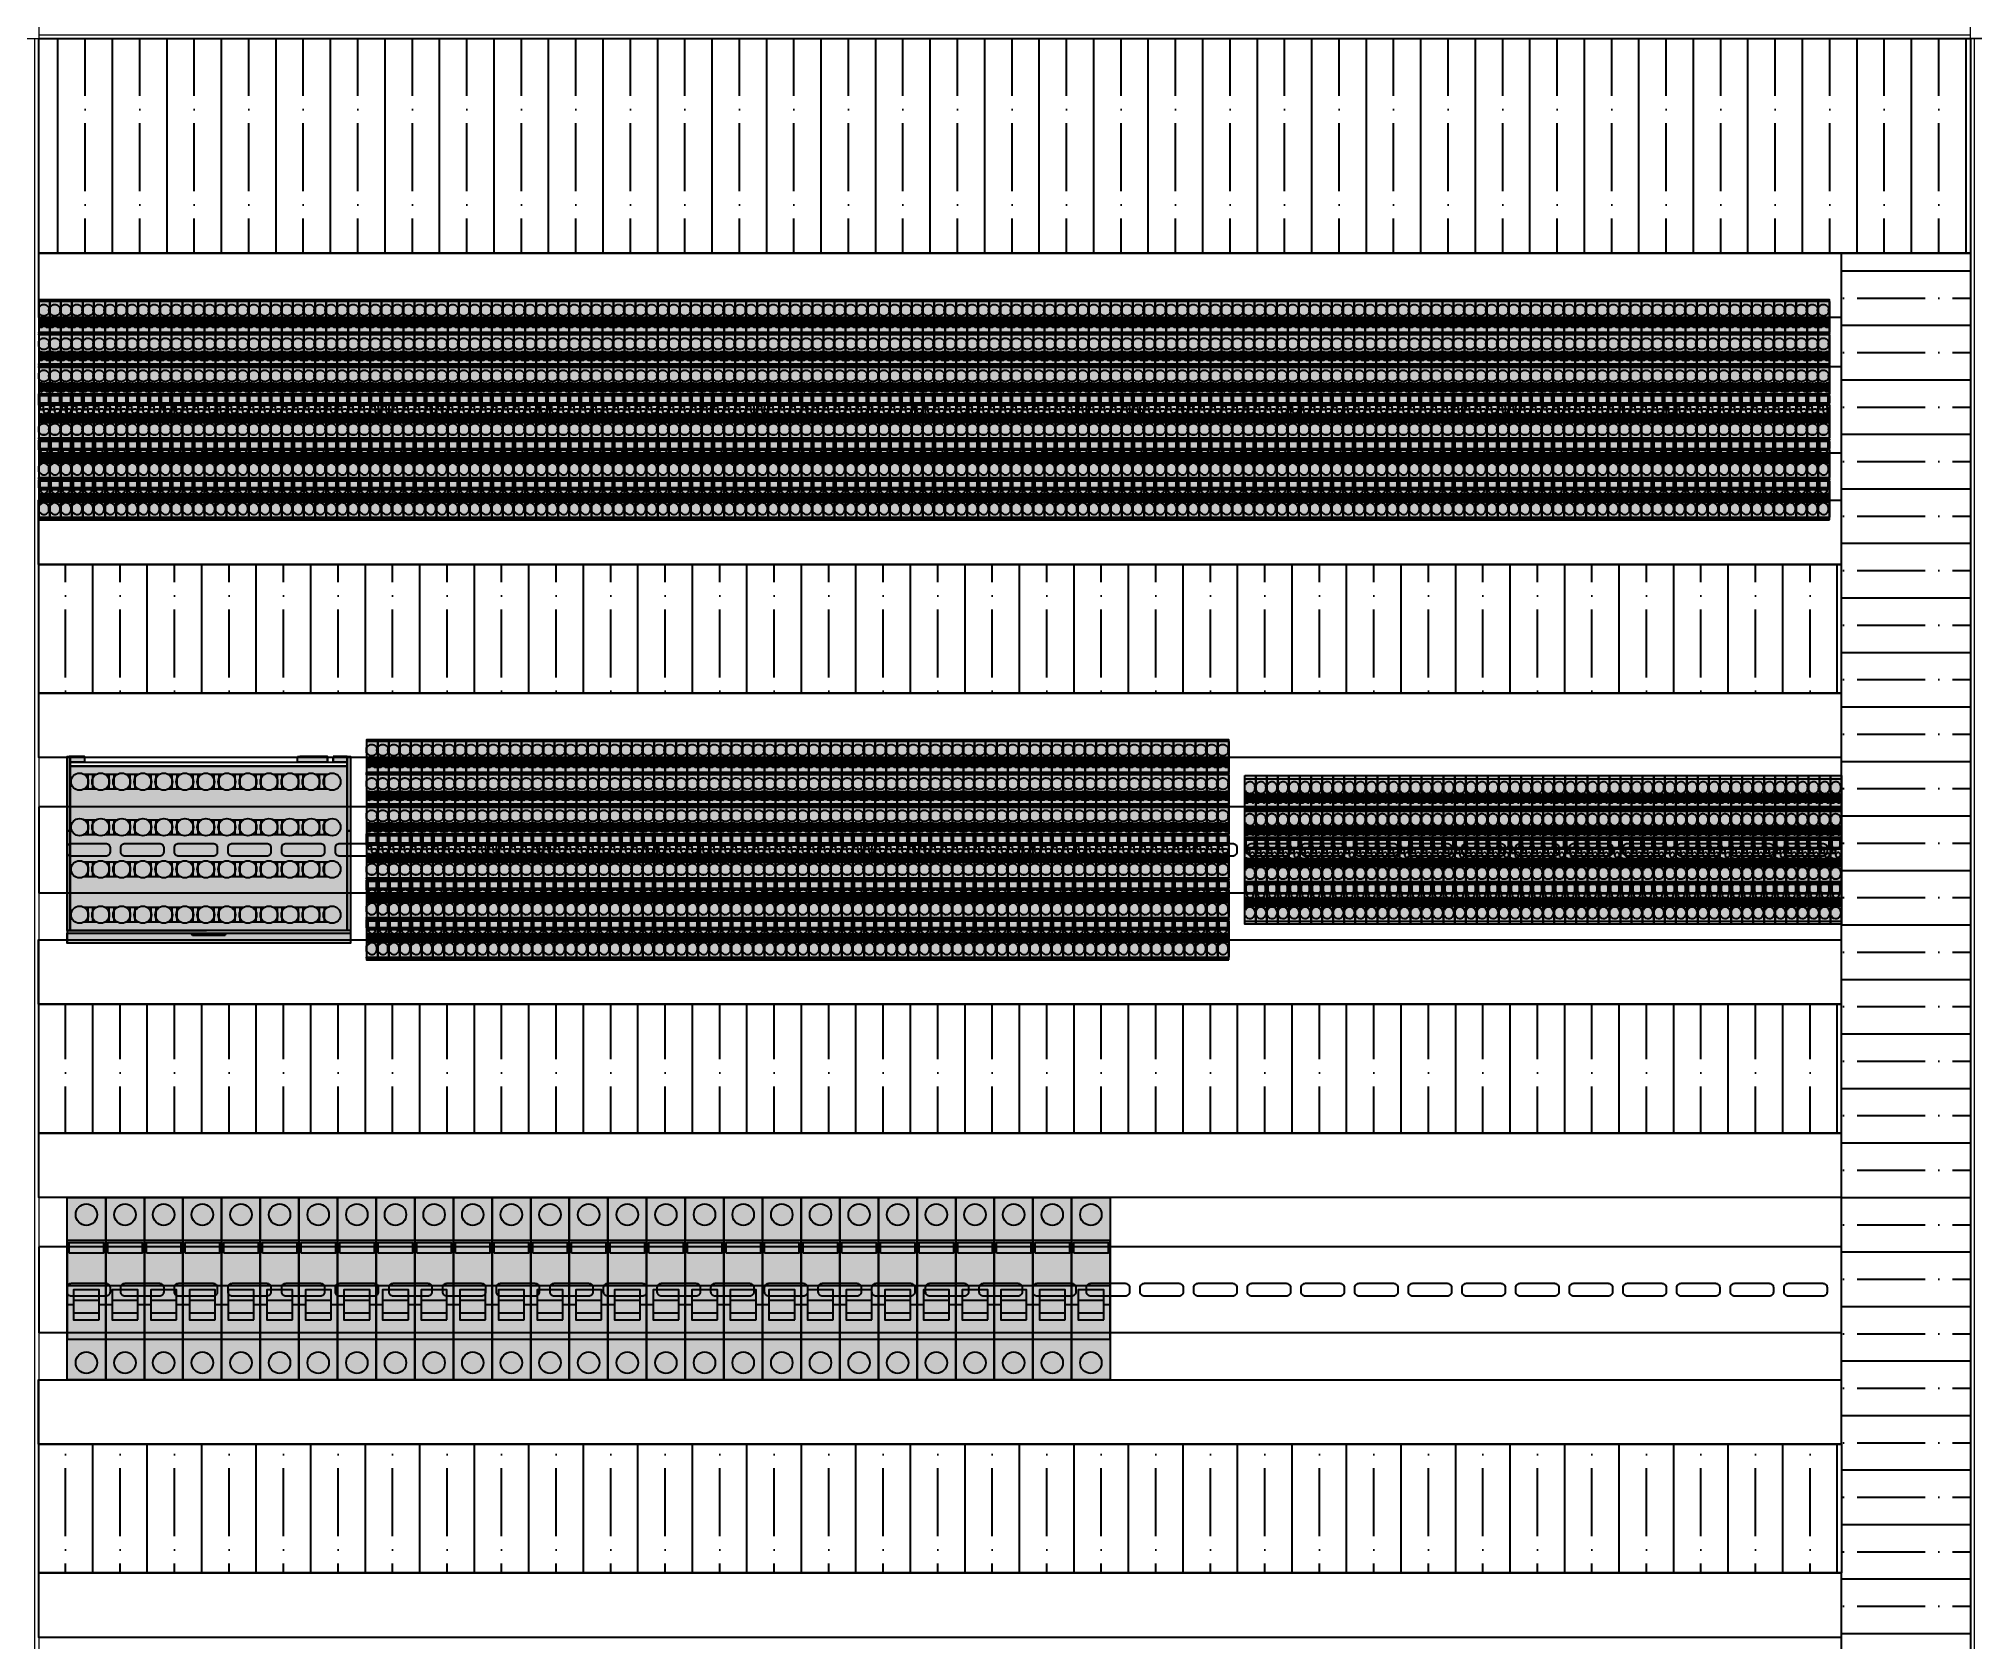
# Model space of a CAD drawing. Header units: millimetres. Extents: x -174 to 283928, y 1291 to 21053.
# Drawn here: x 10262 to 11162, y 20174 to 20919 of the extents above; entities that cross this region are included whole.
import ezdxf
from ezdxf.enums import TextEntityAlignment as Align

# ---------------------------------------------------------------- set-up
doc = ezdxf.new("R2010")
doc.units = ezdxf.units.MM
doc.linetypes.add('L000000000000000000', pattern=[0])
for name, color, linetype in [('0_Рамка', 7, 'Continuous'), ('devices', 7, 'Continuous'), ('THICK', 7, 'Continuous')]:
    doc.layers.add(name, color=color, linetype=linetype)
doc.layers.add('Белый текст', color=7, linetype='Continuous', plot=False)
doc.layers.add('тонкая', color=7, linetype='Continuous', lineweight=25)
doc.styles.add('СПДС', font='isocpeur.ttf', dxfattribs={"width": 0.8, "height": 2.5})

# ---------------------------------------------------------------- blocks, each defined once
blk = doc.blocks.new('*U216')
at = {"ltscale": 2}
blk.add_lwpolyline([(0, 20), (0, -20), (840, -20), (840, 20), (0, 20)], dxfattribs=at)
for points in [[(15.23, 3), (31.23, 3, -0.414214), (33.23, 1), (33.23, -1, -0.414214), (31.23, -3), (15.23, -3, -0.414214), (13.23, -1), (13.23, 1, -0.414214)], [(40.23, 3), (56.23, 3, -0.414214), (58.23, 1), (58.23, -1, -0.414214), (56.23, -3), (40.23, -3, -0.414214), (38.23, -1), (38.23, 1, -0.414214)], [(65.23, 3), (81.23, 3, -0.414214), (83.23, 1), (83.23, -1, -0.414214), (81.23, -3), (65.23, -3, -0.414214), (63.23, -1), (63.23, 1, -0.414214)], [(90.23, 3), (106.23, 3, -0.414214), (108.23, 1), (108.23, -1, -0.414214), (106.23, -3), (90.23, -3, -0.414214), (88.23, -1), (88.23, 1, -0.414214)], [(115.23, 3), (131.23, 3, -0.414214), (133.23, 1), (133.23, -1, -0.414214), (131.23, -3), (115.23, -3, -0.414214), (113.23, -1), (113.23, 1, -0.414214)], [(140.23, 3), (156.23, 3, -0.414214), (158.23, 1), (158.23, -1, -0.414214), (156.23, -3), (140.23, -3, -0.414214), (138.23, -1), (138.23, 1, -0.414214)], [(165.23, 3), (181.23, 3, -0.414214), (183.23, 1), (183.23, -1, -0.414214), (181.23, -3), (165.23, -3, -0.414214), (163.23, -1), (163.23, 1, -0.414214)], [(190.23, 3), (206.23, 3, -0.414214), (208.23, 1), (208.23, -1, -0.414214), (206.23, -3), (190.23, -3, -0.414214), (188.23, -1), (188.23, 1, -0.414214)], [(215.23, 3), (231.23, 3, -0.414214), (233.23, 1), (233.23, -1, -0.414214), (231.23, -3), (215.23, -3, -0.414214), (213.23, -1), (213.23, 1, -0.414214)], [(240.23, 3), (256.23, 3, -0.414214), (258.23, 1), (258.23, -1, -0.414214), (256.23, -3), (240.23, -3, -0.414214), (238.23, -1), (238.23, 1, -0.414214)], [(265.23, 3), (281.23, 3, -0.414214), (283.23, 1), (283.23, -1, -0.414214), (281.23, -3), (265.23, -3, -0.414214), (263.23, -1), (263.23, 1, -0.414214)], [(290.23, 3), (306.23, 3, -0.414214), (308.23, 1), (308.23, -1, -0.414214), (306.23, -3), (290.23, -3, -0.414214), (288.23, -1), (288.23, 1, -0.414214)], [(315.23, 3), (331.23, 3, -0.414214), (333.23, 1), (333.23, -1, -0.414214), (331.23, -3), (315.23, -3, -0.414214), (313.23, -1), (313.23, 1, -0.414214)], [(340.23, 3), (356.23, 3, -0.414214), (358.23, 1), (358.23, -1, -0.414214), (356.23, -3), (340.23, -3, -0.414214), (338.23, -1), (338.23, 1, -0.414214)], [(365.23, 3), (381.23, 3, -0.414214), (383.23, 1), (383.23, -1, -0.414214), (381.23, -3), (365.23, -3, -0.414214), (363.23, -1), (363.23, 1, -0.414214)], [(390.23, 3), (406.23, 3, -0.414214), (408.23, 1), (408.23, -1, -0.414214), (406.23, -3), (390.23, -3, -0.414214), (388.23, -1), (388.23, 1, -0.414214)], [(415.23, 3), (431.23, 3, -0.414214), (433.23, 1), (433.23, -1, -0.414214), (431.23, -3), (415.23, -3, -0.414214), (413.23, -1), (413.23, 1, -0.414214)], [(440.23, 3), (456.23, 3, -0.414214), (458.23, 1), (458.23, -1, -0.414214), (456.23, -3), (440.23, -3, -0.414214), (438.23, -1), (438.23, 1, -0.414214)], [(465.23, 3), (481.23, 3, -0.414214), (483.23, 1), (483.23, -1, -0.414214), (481.23, -3), (465.23, -3, -0.414214), (463.23, -1), (463.23, 1, -0.414214)], [(490.23, 3), (506.23, 3, -0.414214), (508.23, 1), (508.23, -1, -0.414214), (506.23, -3), (490.23, -3, -0.414214), (488.23, -1), (488.23, 1, -0.414214)], [(515.23, 3), (531.23, 3, -0.414214), (533.23, 1), (533.23, -1, -0.414214), (531.23, -3), (515.23, -3, -0.414214), (513.23, -1), (513.23, 1, -0.414214)], [(540.23, 3), (556.23, 3, -0.414214), (558.23, 1), (558.23, -1, -0.414214), (556.23, -3), (540.23, -3, -0.414214), (538.23, -1), (538.23, 1, -0.414214)], [(565.23, 3), (581.23, 3, -0.414214), (583.23, 1), (583.23, -1, -0.414214), (581.23, -3), (565.23, -3, -0.414214), (563.23, -1), (563.23, 1, -0.414214)], [(590.23, 3), (606.23, 3, -0.414214), (608.23, 1), (608.23, -1, -0.414214), (606.23, -3), (590.23, -3, -0.414214), (588.23, -1), (588.23, 1, -0.414214)], [(615.23, 3), (631.23, 3, -0.414214), (633.23, 1), (633.23, -1, -0.414214), (631.23, -3), (615.23, -3, -0.414214), (613.23, -1), (613.23, 1, -0.414214)], [(640.23, 3), (656.23, 3, -0.414214), (658.23, 1), (658.23, -1, -0.414214), (656.23, -3), (640.23, -3, -0.414214), (638.23, -1), (638.23, 1, -0.414214)], [(665.23, 3), (681.23, 3, -0.414214), (683.23, 1), (683.23, -1, -0.414214), (681.23, -3), (665.23, -3, -0.414214), (663.23, -1), (663.23, 1, -0.414214)], [(690.23, 3), (706.23, 3, -0.414214), (708.23, 1), (708.23, -1, -0.414214), (706.23, -3), (690.23, -3, -0.414214), (688.23, -1), (688.23, 1, -0.414214)], [(715.23, 3), (731.23, 3, -0.414214), (733.23, 1), (733.23, -1, -0.414214), (731.23, -3), (715.23, -3, -0.414214), (713.23, -1), (713.23, 1, -0.414214)], [(740.23, 3), (756.23, 3, -0.414214), (758.23, 1), (758.23, -1, -0.414214), (756.23, -3), (740.23, -3, -0.414214), (738.23, -1), (738.23, 1, -0.414214)], [(765.23, 3), (781.23, 3, -0.414214), (783.23, 1), (783.23, -1, -0.414214), (781.23, -3), (765.23, -3, -0.414214), (763.23, -1), (763.23, 1, -0.414214)], [(790.23, 3), (806.23, 3, -0.414214), (808.23, 1), (808.23, -1, -0.414214), (806.23, -3), (790.23, -3, -0.414214), (788.23, -1), (788.23, 1, -0.414214)], [(815.23, 3), (831.23, 3, -0.414214), (833.23, 1), (833.23, -1, -0.414214), (831.23, -3), (815.23, -3, -0.414214), (813.23, -1), (813.23, 1, -0.414214)]]:
    blk.add_lwpolyline(points, format="xyb", close=True, dxfattribs=at)
blk = doc.blocks.new('*U203')
at = {"ltscale": 2}
blk.add_lwpolyline([(0, 20), (0, -20), (840, -20), (840, 20), (0, 20)], dxfattribs=at)
for points in [[(15.23, 3), (31.23, 3, -0.414214), (33.23, 1), (33.23, -1, -0.414214), (31.23, -3), (15.23, -3, -0.414214), (13.23, -1), (13.23, 1, -0.414214)], [(40.23, 3), (56.23, 3, -0.414214), (58.23, 1), (58.23, -1, -0.414214), (56.23, -3), (40.23, -3, -0.414214), (38.23, -1), (38.23, 1, -0.414214)], [(65.23, 3), (81.23, 3, -0.414214), (83.23, 1), (83.23, -1, -0.414214), (81.23, -3), (65.23, -3, -0.414214), (63.23, -1), (63.23, 1, -0.414214)], [(90.23, 3), (106.23, 3, -0.414214), (108.23, 1), (108.23, -1, -0.414214), (106.23, -3), (90.23, -3, -0.414214), (88.23, -1), (88.23, 1, -0.414214)], [(115.23, 3), (131.23, 3, -0.414214), (133.23, 1), (133.23, -1, -0.414214), (131.23, -3), (115.23, -3, -0.414214), (113.23, -1), (113.23, 1, -0.414214)], [(140.23, 3), (156.23, 3, -0.414214), (158.23, 1), (158.23, -1, -0.414214), (156.23, -3), (140.23, -3, -0.414214), (138.23, -1), (138.23, 1, -0.414214)], [(165.23, 3), (181.23, 3, -0.414214), (183.23, 1), (183.23, -1, -0.414214), (181.23, -3), (165.23, -3, -0.414214), (163.23, -1), (163.23, 1, -0.414214)], [(190.23, 3), (206.23, 3, -0.414214), (208.23, 1), (208.23, -1, -0.414214), (206.23, -3), (190.23, -3, -0.414214), (188.23, -1), (188.23, 1, -0.414214)], [(215.23, 3), (231.23, 3, -0.414214), (233.23, 1), (233.23, -1, -0.414214), (231.23, -3), (215.23, -3, -0.414214), (213.23, -1), (213.23, 1, -0.414214)], [(240.23, 3), (256.23, 3, -0.414214), (258.23, 1), (258.23, -1, -0.414214), (256.23, -3), (240.23, -3, -0.414214), (238.23, -1), (238.23, 1, -0.414214)], [(265.23, 3), (281.23, 3, -0.414214), (283.23, 1), (283.23, -1, -0.414214), (281.23, -3), (265.23, -3, -0.414214), (263.23, -1), (263.23, 1, -0.414214)], [(290.23, 3), (306.23, 3, -0.414214), (308.23, 1), (308.23, -1, -0.414214), (306.23, -3), (290.23, -3, -0.414214), (288.23, -1), (288.23, 1, -0.414214)], [(315.23, 3), (331.23, 3, -0.414214), (333.23, 1), (333.23, -1, -0.414214), (331.23, -3), (315.23, -3, -0.414214), (313.23, -1), (313.23, 1, -0.414214)], [(340.23, 3), (356.23, 3, -0.414214), (358.23, 1), (358.23, -1, -0.414214), (356.23, -3), (340.23, -3, -0.414214), (338.23, -1), (338.23, 1, -0.414214)], [(365.23, 3), (381.23, 3, -0.414214), (383.23, 1), (383.23, -1, -0.414214), (381.23, -3), (365.23, -3, -0.414214), (363.23, -1), (363.23, 1, -0.414214)], [(390.23, 3), (406.23, 3, -0.414214), (408.23, 1), (408.23, -1, -0.414214), (406.23, -3), (390.23, -3, -0.414214), (388.23, -1), (388.23, 1, -0.414214)], [(415.23, 3), (431.23, 3, -0.414214), (433.23, 1), (433.23, -1, -0.414214), (431.23, -3), (415.23, -3, -0.414214), (413.23, -1), (413.23, 1, -0.414214)], [(440.23, 3), (456.23, 3, -0.414214), (458.23, 1), (458.23, -1, -0.414214), (456.23, -3), (440.23, -3, -0.414214), (438.23, -1), (438.23, 1, -0.414214)], [(465.23, 3), (481.23, 3, -0.414214), (483.23, 1), (483.23, -1, -0.414214), (481.23, -3), (465.23, -3, -0.414214), (463.23, -1), (463.23, 1, -0.414214)], [(490.23, 3), (506.23, 3, -0.414214), (508.23, 1), (508.23, -1, -0.414214), (506.23, -3), (490.23, -3, -0.414214), (488.23, -1), (488.23, 1, -0.414214)], [(515.23, 3), (531.23, 3, -0.414214), (533.23, 1), (533.23, -1, -0.414214), (531.23, -3), (515.23, -3, -0.414214), (513.23, -1), (513.23, 1, -0.414214)], [(540.23, 3), (556.23, 3, -0.414214), (558.23, 1), (558.23, -1, -0.414214), (556.23, -3), (540.23, -3, -0.414214), (538.23, -1), (538.23, 1, -0.414214)], [(565.23, 3), (581.23, 3, -0.414214), (583.23, 1), (583.23, -1, -0.414214), (581.23, -3), (565.23, -3, -0.414214), (563.23, -1), (563.23, 1, -0.414214)], [(590.23, 3), (606.23, 3, -0.414214), (608.23, 1), (608.23, -1, -0.414214), (606.23, -3), (590.23, -3, -0.414214), (588.23, -1), (588.23, 1, -0.414214)], [(615.23, 3), (631.23, 3, -0.414214), (633.23, 1), (633.23, -1, -0.414214), (631.23, -3), (615.23, -3, -0.414214), (613.23, -1), (613.23, 1, -0.414214)], [(640.23, 3), (656.23, 3, -0.414214), (658.23, 1), (658.23, -1, -0.414214), (656.23, -3), (640.23, -3, -0.414214), (638.23, -1), (638.23, 1, -0.414214)], [(665.23, 3), (681.23, 3, -0.414214), (683.23, 1), (683.23, -1, -0.414214), (681.23, -3), (665.23, -3, -0.414214), (663.23, -1), (663.23, 1, -0.414214)], [(690.23, 3), (706.23, 3, -0.414214), (708.23, 1), (708.23, -1, -0.414214), (706.23, -3), (690.23, -3, -0.414214), (688.23, -1), (688.23, 1, -0.414214)], [(715.23, 3), (731.23, 3, -0.414214), (733.23, 1), (733.23, -1, -0.414214), (731.23, -3), (715.23, -3, -0.414214), (713.23, -1), (713.23, 1, -0.414214)], [(740.23, 3), (756.23, 3, -0.414214), (758.23, 1), (758.23, -1, -0.414214), (756.23, -3), (740.23, -3, -0.414214), (738.23, -1), (738.23, 1, -0.414214)], [(765.23, 3), (781.23, 3, -0.414214), (783.23, 1), (783.23, -1, -0.414214), (781.23, -3), (765.23, -3, -0.414214), (763.23, -1), (763.23, 1, -0.414214)], [(790.23, 3), (806.23, 3, -0.414214), (808.23, 1), (808.23, -1, -0.414214), (806.23, -3), (790.23, -3, -0.414214), (788.23, -1), (788.23, 1, -0.414214)], [(815.23, 3), (831.23, 3, -0.414214), (833.23, 1), (833.23, -1, -0.414214), (831.23, -3), (815.23, -3, -0.414214), (813.23, -1), (813.23, 1, -0.414214)]]:
    blk.add_lwpolyline(points, format="xyb", close=True, dxfattribs=at)
blk = doc.blocks.new('*U205')
at = {"ltscale": 2}
blk.add_lwpolyline([(0, 20), (0, -20), (840, -20), (840, 20), (0, 20)], dxfattribs=at)
for points in [[(15.23, 3), (31.23, 3, -0.414214), (33.23, 1), (33.23, -1, -0.414214), (31.23, -3), (15.23, -3, -0.414214), (13.23, -1), (13.23, 1, -0.414214)], [(40.23, 3), (56.23, 3, -0.414214), (58.23, 1), (58.23, -1, -0.414214), (56.23, -3), (40.23, -3, -0.414214), (38.23, -1), (38.23, 1, -0.414214)], [(65.23, 3), (81.23, 3, -0.414214), (83.23, 1), (83.23, -1, -0.414214), (81.23, -3), (65.23, -3, -0.414214), (63.23, -1), (63.23, 1, -0.414214)], [(90.23, 3), (106.23, 3, -0.414214), (108.23, 1), (108.23, -1, -0.414214), (106.23, -3), (90.23, -3, -0.414214), (88.23, -1), (88.23, 1, -0.414214)], [(115.23, 3), (131.23, 3, -0.414214), (133.23, 1), (133.23, -1, -0.414214), (131.23, -3), (115.23, -3, -0.414214), (113.23, -1), (113.23, 1, -0.414214)], [(140.23, 3), (156.23, 3, -0.414214), (158.23, 1), (158.23, -1, -0.414214), (156.23, -3), (140.23, -3, -0.414214), (138.23, -1), (138.23, 1, -0.414214)], [(165.23, 3), (181.23, 3, -0.414214), (183.23, 1), (183.23, -1, -0.414214), (181.23, -3), (165.23, -3, -0.414214), (163.23, -1), (163.23, 1, -0.414214)], [(190.23, 3), (206.23, 3, -0.414214), (208.23, 1), (208.23, -1, -0.414214), (206.23, -3), (190.23, -3, -0.414214), (188.23, -1), (188.23, 1, -0.414214)], [(215.23, 3), (231.23, 3, -0.414214), (233.23, 1), (233.23, -1, -0.414214), (231.23, -3), (215.23, -3, -0.414214), (213.23, -1), (213.23, 1, -0.414214)], [(240.23, 3), (256.23, 3, -0.414214), (258.23, 1), (258.23, -1, -0.414214), (256.23, -3), (240.23, -3, -0.414214), (238.23, -1), (238.23, 1, -0.414214)], [(265.23, 3), (281.23, 3, -0.414214), (283.23, 1), (283.23, -1, -0.414214), (281.23, -3), (265.23, -3, -0.414214), (263.23, -1), (263.23, 1, -0.414214)], [(290.23, 3), (306.23, 3, -0.414214), (308.23, 1), (308.23, -1, -0.414214), (306.23, -3), (290.23, -3, -0.414214), (288.23, -1), (288.23, 1, -0.414214)], [(315.23, 3), (331.23, 3, -0.414214), (333.23, 1), (333.23, -1, -0.414214), (331.23, -3), (315.23, -3, -0.414214), (313.23, -1), (313.23, 1, -0.414214)], [(340.23, 3), (356.23, 3, -0.414214), (358.23, 1), (358.23, -1, -0.414214), (356.23, -3), (340.23, -3, -0.414214), (338.23, -1), (338.23, 1, -0.414214)], [(365.23, 3), (381.23, 3, -0.414214), (383.23, 1), (383.23, -1, -0.414214), (381.23, -3), (365.23, -3, -0.414214), (363.23, -1), (363.23, 1, -0.414214)], [(390.23, 3), (406.23, 3, -0.414214), (408.23, 1), (408.23, -1, -0.414214), (406.23, -3), (390.23, -3, -0.414214), (388.23, -1), (388.23, 1, -0.414214)], [(415.23, 3), (431.23, 3, -0.414214), (433.23, 1), (433.23, -1, -0.414214), (431.23, -3), (415.23, -3, -0.414214), (413.23, -1), (413.23, 1, -0.414214)], [(440.23, 3), (456.23, 3, -0.414214), (458.23, 1), (458.23, -1, -0.414214), (456.23, -3), (440.23, -3, -0.414214), (438.23, -1), (438.23, 1, -0.414214)], [(465.23, 3), (481.23, 3, -0.414214), (483.23, 1), (483.23, -1, -0.414214), (481.23, -3), (465.23, -3, -0.414214), (463.23, -1), (463.23, 1, -0.414214)], [(490.23, 3), (506.23, 3, -0.414214), (508.23, 1), (508.23, -1, -0.414214), (506.23, -3), (490.23, -3, -0.414214), (488.23, -1), (488.23, 1, -0.414214)], [(515.23, 3), (531.23, 3, -0.414214), (533.23, 1), (533.23, -1, -0.414214), (531.23, -3), (515.23, -3, -0.414214), (513.23, -1), (513.23, 1, -0.414214)], [(540.23, 3), (556.23, 3, -0.414214), (558.23, 1), (558.23, -1, -0.414214), (556.23, -3), (540.23, -3, -0.414214), (538.23, -1), (538.23, 1, -0.414214)], [(565.23, 3), (581.23, 3, -0.414214), (583.23, 1), (583.23, -1, -0.414214), (581.23, -3), (565.23, -3, -0.414214), (563.23, -1), (563.23, 1, -0.414214)], [(590.23, 3), (606.23, 3, -0.414214), (608.23, 1), (608.23, -1, -0.414214), (606.23, -3), (590.23, -3, -0.414214), (588.23, -1), (588.23, 1, -0.414214)], [(615.23, 3), (631.23, 3, -0.414214), (633.23, 1), (633.23, -1, -0.414214), (631.23, -3), (615.23, -3, -0.414214), (613.23, -1), (613.23, 1, -0.414214)], [(640.23, 3), (656.23, 3, -0.414214), (658.23, 1), (658.23, -1, -0.414214), (656.23, -3), (640.23, -3, -0.414214), (638.23, -1), (638.23, 1, -0.414214)], [(665.23, 3), (681.23, 3, -0.414214), (683.23, 1), (683.23, -1, -0.414214), (681.23, -3), (665.23, -3, -0.414214), (663.23, -1), (663.23, 1, -0.414214)], [(690.23, 3), (706.23, 3, -0.414214), (708.23, 1), (708.23, -1, -0.414214), (706.23, -3), (690.23, -3, -0.414214), (688.23, -1), (688.23, 1, -0.414214)], [(715.23, 3), (731.23, 3, -0.414214), (733.23, 1), (733.23, -1, -0.414214), (731.23, -3), (715.23, -3, -0.414214), (713.23, -1), (713.23, 1, -0.414214)], [(740.23, 3), (756.23, 3, -0.414214), (758.23, 1), (758.23, -1, -0.414214), (756.23, -3), (740.23, -3, -0.414214), (738.23, -1), (738.23, 1, -0.414214)], [(765.23, 3), (781.23, 3, -0.414214), (783.23, 1), (783.23, -1, -0.414214), (781.23, -3), (765.23, -3, -0.414214), (763.23, -1), (763.23, 1, -0.414214)], [(790.23, 3), (806.23, 3, -0.414214), (808.23, 1), (808.23, -1, -0.414214), (806.23, -3), (790.23, -3, -0.414214), (788.23, -1), (788.23, 1, -0.414214)], [(815.23, 3), (831.23, 3, -0.414214), (833.23, 1), (833.23, -1, -0.414214), (831.23, -3), (815.23, -3, -0.414214), (813.23, -1), (813.23, 1, -0.414214)]]:
    blk.add_lwpolyline(points, format="xyb", close=True, dxfattribs=at)
blk = doc.blocks.new('4х15')
at = {"layer": 'тонкая', "ltscale": 100, "true_color": 0xffffff}
h = blk.add_hatch(color=7, dxfattribs=at)
h.paths.add_polyline_path([(130.5, 43.46), (132, 43.46), (132, 8.9), (130.5, 8.9), (130.5, 38.91), (130.5, 40.89)])
h.paths.add_polyline_path([(0, 43.46), (1.5, 43.46), (1.5, 40.89), (1.5, 38.91), (1.5, 8.9), (0, 8.9)])
h.paths.add_polyline_path([(107.4, 43.46), (121.4, 43.46), (121.4, 40.89), (107.4, 40.89)])
h.paths.add_polyline_path([(123.9, 43.46), (130.5, 43.46), (130.5, 40.89), (123.9, 40.89)])
h.paths.add_polyline_path([(1.5, 43.46), (8.1, 43.46), (8.1, 40.89), (1.5, 40.89)])
at = {"layer": 'тонкая', "ltscale": 100}
h = blk.add_hatch(color=94, dxfattribs=at)
h.paths.add_polyline_path([(1.5, -37.55), (130.5, -37.55), (132, -37.55), (132, -38.82), (74.25, -38.82), (57.75, -38.82), (0, -38.82), (0, -37.55)])
h.paths.add_polyline_path([(1.5, 38.91), (130.5, 38.91), (130.5, -37.55), (1.5, -37.55)])
h.paths.add_polyline_path([(0, 8.9), (1.5, 8.9), (1.5, -37.55), (0, -37.55)])
h.paths.add_polyline_path([(130.5, 8.9), (132, 8.9), (132, -37.55), (130.5, -37.55)])
h.paths.add_polyline_path([(0, -38.82), (132, -38.82), (132, -43.46), (0, -43.46)])
for p, q in [((2.01, 28.24), (2.01, 28.24)), ((7.79, 35.24), (13.72, 35.24)), ((13.72, 28.24), (7.79, 28.24)), ((9.6, 35.24), (9.6, 28.24)), ((11.9, 35.24), (11.9, 28.24)), ((17.59, 35.24), (23.52, 35.24)), ((23.52, 28.24), (17.59, 28.24)), ((19.4, 35.24), (19.4, 28.24)), ((21.7, 35.24), (21.7, 28.24)), ((27.39, 35.24), (33.32, 35.24)), ((33.32, 28.24), (27.39, 28.24)), ((29.2, 35.24), (29.2, 28.24)), ((31.5, 35.24), (31.5, 28.24)), ((37.19, 35.24), (43.12, 35.24)), ((43.12, 28.24), (37.19, 28.24)), ((39, 35.24), (39, 28.24)), ((41.3, 35.24), (41.3, 28.24)), ((46.99, 35.24), (52.92, 35.24)), ((52.92, 28.24), (46.99, 28.24)), ((48.8, 35.24), (48.8, 28.24)), ((51.1, 35.24), (51.1, 28.24)), ((56.79, 35.24), (62.72, 35.24)), ((62.72, 28.24), (56.79, 28.24)), ((58.6, 35.24), (58.6, 28.24)), ((60.9, 35.24), (60.9, 28.24)), ((66.59, 35.24), (72.52, 35.24)), ((72.52, 28.24), (66.59, 28.24)), ((68.4, 35.24), (68.4, 28.24)), ((70.7, 35.24), (70.7, 28.24)), ((76.39, 35.24), (82.32, 35.24)), ((82.32, 28.24), (76.39, 28.24)), ((78.2, 35.24), (78.2, 28.24)), ((80.5, 35.24), (80.5, 28.24)), ((86.19, 35.24), (92.12, 35.24)), ((92.12, 28.24), (86.19, 28.24)), ((88, 35.24), (88, 28.24)), ((90.3, 35.24), (90.3, 28.24)), ((95.99, 35.24), (101.92, 35.24)), ((101.92, 28.24), (95.99, 28.24)), ((97.8, 35.24), (97.8, 28.24)), ((100.1, 35.24), (100.1, 28.24)), ((105.79, 35.24), (111.72, 35.24)), ((111.72, 28.24), (105.79, 28.24)), ((107.6, 35.24), (107.6, 28.24)), ((109.9, 35.24), (109.9, 28.24)), ((115.59, 35.24), (121.52, 35.24)), ((121.52, 28.24), (115.59, 28.24)), ((117.4, 35.24), (117.4, 28.24)), ((119.7, 35.24), (119.7, 28.24)), ((7.79, 14.04), (13.72, 14.04)), ((9.6, 14.04), (9.6, 7.04)), ((11.9, 14.04), (11.9, 7.04)), ((17.59, 14.04), (23.52, 14.04)), ((19.4, 14.04), (19.4, 7.04)), ((21.7, 14.04), (21.7, 7.04)), ((27.39, 14.04), (33.32, 14.04)), ((29.2, 14.04), (29.2, 7.04)), ((31.5, 14.04), (31.5, 7.04)), ((37.19, 14.04), (43.12, 14.04)), ((39, 14.04), (39, 7.04)), ((41.3, 14.04), (41.3, 7.04)), ((46.99, 14.04), (52.92, 14.04)), ((48.8, 14.04), (48.8, 7.04)), ((51.1, 14.04), (51.1, 7.04)), ((56.79, 14.04), (62.72, 14.04)), ((58.6, 14.04), (58.6, 7.04)), ((60.9, 14.04), (60.9, 7.04)), ((66.59, 14.04), (72.52, 14.04)), ((68.4, 14.04), (68.4, 7.04)), ((70.7, 14.04), (70.7, 7.04)), ((76.39, 14.04), (82.32, 14.04)), ((78.2, 14.04), (78.2, 7.04)), ((80.5, 14.04), (80.5, 7.04)), ((86.19, 14.04), (92.12, 14.04)), ((88, 14.04), (88, 7.04)), ((90.3, 14.04), (90.3, 7.04)), ((95.99, 14.04), (101.92, 14.04)), ((97.8, 14.04), (97.8, 7.04)), ((100.1, 14.04), (100.1, 7.04)), ((105.79, 14.04), (111.72, 14.04)), ((107.6, 14.04), (107.6, 7.04)), ((109.9, 14.04), (109.9, 7.04)), ((115.59, 14.04), (121.52, 14.04)), ((117.4, 14.04), (117.4, 7.04)), ((119.7, 14.04), (119.7, 7.04)), ((13.72, 7.04), (7.79, 7.04)), ((23.52, 7.04), (17.59, 7.04)), ((33.32, 7.04), (27.39, 7.04)), ((43.12, 7.04), (37.19, 7.04)), ((52.92, 7.04), (46.99, 7.04)), ((62.72, 7.04), (56.79, 7.04)), ((72.52, 7.04), (66.59, 7.04)), ((82.32, 7.04), (76.39, 7.04)), ((92.12, 7.04), (86.19, 7.04)), ((101.92, 7.04), (95.99, 7.04)), ((111.72, 7.04), (105.79, 7.04)), ((121.52, 7.04), (115.59, 7.04)), ((7.79, -5.57), (13.72, -5.57)), ((9.6, -5.57), (9.6, -12.57)), ((11.9, -5.57), (11.9, -12.57)), ((17.59, -5.57), (23.52, -5.57)), ((19.4, -5.57), (19.4, -12.57)), ((21.7, -5.57), (21.7, -12.57)), ((27.39, -5.57), (33.32, -5.57)), ((29.2, -5.57), (29.2, -12.57)), ((31.5, -5.57), (31.5, -12.57)), ((37.19, -5.57), (43.12, -5.57)), ((39, -5.57), (39, -12.57)), ((41.3, -5.57), (41.3, -12.57)), ((46.99, -5.57), (52.92, -5.57)), ((48.8, -5.57), (48.8, -12.57)), ((51.1, -5.57), (51.1, -12.57)), ((56.79, -5.57), (62.72, -5.57)), ((58.6, -5.57), (58.6, -12.57)), ((60.9, -5.57), (60.9, -12.57)), ((66.59, -5.57), (72.52, -5.57)), ((68.4, -5.57), (68.4, -12.57)), ((70.7, -5.57), (70.7, -12.57)), ((76.39, -5.57), (82.32, -5.57)), ((78.2, -5.57), (78.2, -12.57)), ((80.5, -5.57), (80.5, -12.57)), ((86.19, -5.57), (92.12, -5.57)), ((88, -5.57), (88, -12.57)), ((90.3, -5.57), (90.3, -12.57)), ((95.99, -5.57), (101.92, -5.57)), ((97.8, -5.57), (97.8, -12.57)), ((100.1, -5.57), (100.1, -12.57)), ((105.79, -5.57), (111.72, -5.57)), ((107.6, -5.57), (107.6, -12.57)), ((109.9, -5.57), (109.9, -12.57)), ((115.59, -5.57), (121.52, -5.57)), ((117.4, -5.57), (117.4, -12.57)), ((119.7, -5.57), (119.7, -12.57)), ((13.72, -12.57), (7.79, -12.57)), ((23.52, -12.57), (17.59, -12.57)), ((33.32, -12.57), (27.39, -12.57)), ((43.12, -12.57), (37.19, -12.57)), ((52.92, -12.57), (46.99, -12.57)), ((62.72, -12.57), (56.79, -12.57)), ((72.52, -12.57), (66.59, -12.57)), ((82.32, -12.57), (76.39, -12.57)), ((92.12, -12.57), (86.19, -12.57)), ((101.92, -12.57), (95.99, -12.57)), ((111.72, -12.57), (105.79, -12.57)), ((121.52, -12.57), (115.59, -12.57)), ((7.79, -26.76), (13.72, -26.76)), ((9.6, -26.76), (9.6, -33.76)), ((11.9, -26.76), (11.9, -33.76)), ((17.59, -26.76), (23.52, -26.76)), ((19.4, -26.76), (19.4, -33.76)), ((21.7, -26.76), (21.7, -33.76)), ((27.39, -26.76), (33.32, -26.76)), ((29.2, -26.76), (29.2, -33.76)), ((31.5, -26.76), (31.5, -33.76)), ((37.19, -26.76), (43.12, -26.76)), ((39, -26.76), (39, -33.76)), ((41.3, -26.76), (41.3, -33.76)), ((46.99, -26.76), (52.92, -26.76)), ((48.8, -26.76), (48.8, -33.76)), ((51.1, -26.76), (51.1, -33.76)), ((56.79, -26.76), (62.72, -26.76)), ((58.6, -26.76), (58.6, -33.76)), ((60.9, -26.76), (60.9, -33.76)), ((66.59, -26.76), (72.52, -26.76)), ((68.4, -26.76), (68.4, -33.76)), ((70.7, -26.76), (70.7, -33.76)), ((76.39, -26.76), (82.32, -26.76)), ((78.2, -26.76), (78.2, -33.76)), ((80.5, -26.76), (80.5, -33.76)), ((86.19, -26.76), (92.12, -26.76)), ((88, -26.76), (88, -33.76)), ((90.3, -26.76), (90.3, -33.76)), ((95.99, -26.76), (101.92, -26.76)), ((97.8, -26.76), (97.8, -33.76)), ((100.1, -26.76), (100.1, -33.76)), ((105.79, -26.76), (111.72, -26.76)), ((107.6, -26.76), (107.6, -33.76)), ((109.9, -26.76), (109.9, -33.76)), ((115.59, -26.76), (121.52, -26.76)), ((117.4, -26.76), (117.4, -33.76)), ((119.7, -26.76), (119.7, -33.76)), ((13.72, -33.76), (7.79, -33.76)), ((23.52, -33.76), (17.59, -33.76)), ((33.32, -33.76), (27.39, -33.76)), ((43.12, -33.76), (37.19, -33.76)), ((52.92, -33.76), (46.99, -33.76)), ((62.72, -33.76), (56.79, -33.76)), ((72.52, -33.76), (66.59, -33.76)), ((82.32, -33.76), (76.39, -33.76)), ((92.12, -33.76), (86.19, -33.76)), ((101.92, -33.76), (95.99, -33.76)), ((111.72, -33.76), (105.79, -33.76)), ((121.52, -33.76), (115.59, -33.76))]:
    blk.add_line(p, q)
at = {"ltscale": 100}
for centre in [(5.85, 31.74), (15.65, 31.74), (25.45, 31.74), (35.25, 31.74), (45.05, 31.74), (54.85, 31.74), (64.65, 31.74), (74.45, 31.74), (84.25, 31.74), (94.05, 31.74), (103.85, 31.74), (113.65, 31.74), (123.45, 31.74), (5.85, 10.54), (15.65, 10.54), (25.45, 10.54), (35.25, 10.54), (45.05, 10.54), (54.85, 10.54), (64.65, 10.54), (74.45, 10.54), (84.25, 10.54), (94.05, 10.54), (103.85, 10.54), (113.65, 10.54), (123.45, 10.54), (5.85, -9.07), (15.65, -9.07), (25.45, -9.07), (35.25, -9.07), (45.05, -9.07), (54.85, -9.07), (64.65, -9.07), (74.45, -9.07), (84.25, -9.07), (94.05, -9.07), (103.85, -9.07), (113.65, -9.07), (123.45, -9.07), (5.85, -30.26), (15.65, -30.26), (25.45, -30.26), (35.25, -30.26), (45.05, -30.26), (54.85, -30.26), (64.65, -30.26), (74.45, -30.26), (84.25, -30.26), (94.05, -30.26), (103.85, -30.26), (113.65, -30.26), (123.45, -30.26)]:
    blk.add_circle(centre, 4, dxfattribs=at)
at = {"layer": 'THICK'}
for p, q in [((0, 43.46), (0, 41.97)), ((0, 43.46), (1, 43.46)), ((8.1, 43.46), (1, 43.46)), ((1.5, 40.68), (1.5, 40.74)), ((1.5, 27.06), (1.5, 40.68)), ((8.1, 43.46), (8.1, 40.89)), ((63.5, 40.74), (63.5, 40.68)), ((120.4, 43.46), (108.4, 43.46)), ((121.4, 43.46), (120.4, 43.46)), ((121.4, 40.89), (121.4, 43.46)), ((123.9, 43.46), (123.9, 40.89)), ((130.5, 43.46), (123.9, 43.46)), ((0, 27.06), (0, 26.8)), ((0, -37.55), (65, -37.55)), ((0, -38.82), (24.15, -38.82)), ((40.65, -38.82), (65, -38.82)), ((58.43, -39.72), (73.57, -39.72))]:
    blk.add_line(p, q, dxfattribs=at)
at = {"layer": 'Белый текст', "ltscale": 100}
for p, q in [((0, 43.46), (0, -43.46)), ((132, 43.46), (132, -43.46)), ((0, -37.55), (0, -41.04))]:
    blk.add_line(p, q, dxfattribs=at)
blk.add_lwpolyline([(0, -38.82), (132, -38.82), (132, -43.46), (0, -43.46)], close=True, dxfattribs=at)
at = {"layer": 'тонкая', "ltscale": 100}
for p, q in [((57.75, -38.82), (58.43, -39.72)), ((74.25, -38.82), (73.57, -39.72))]:
    blk.add_line(p, q, dxfattribs=at)
for points in [[(1.5, 8.9), (0, 8.9), (0, 43.46), (1.5, 43.46)], [(1.5, 43.46), (8.1, 43.46), (8.1, 40.89), (1.5, 40.89)], [(1.5, 40.89), (130.5, 40.89), (130.5, 38.91), (1.5, 38.91)], [(1.5, 38.91), (130.5, 38.91), (130.5, -37.55), (1.5, -37.55)], [(107.4, 43.46), (121.4, 43.46), (121.4, 40.89), (107.4, 40.89)], [(123.9, 43.46), (130.5, 43.46), (130.5, 40.89), (123.9, 40.89)], [(132, 8.9), (130.5, 8.9), (130.5, 43.46), (132, 43.46)], [(0, 8.9), (1.5, 8.9), (1.5, -37.55), (0, -37.55)], [(130.5, 8.9), (132, 8.9), (132, -37.55), (130.5, -37.55)]]:
    blk.add_lwpolyline(points, close=True, dxfattribs=at)
blk = doc.blocks.new('S201')
at = {"true_color": 0xffffff}
blk.add_hatch(color=7, dxfattribs=at).paths.add_polyline_path([(0, -19), (0, 66), (18, 66), (18, -19)])
at = {"color": 7, "linetype": 'L000000000000000000'}
for p, q in [((0, 25), (18, 25)), ((3, 16), (0, 16)), ((15, 18), (3, 18)), ((18, 16), (15, 16))]:
    blk.add_line(p, q, dxfattribs=at)
at = {"color": 7, "linetype": 'Continuous'}
for points in [[(0, -19), (0, 66), (18, 66), (18, -19)], [(18, 0), (18, 46), (0, 46), (0, 0)], [(1, 40), (1, 45), (17, 45), (17, 40)]]:
    blk.add_lwpolyline(points, close=True, dxfattribs=at)
at = {"color": 7, "linetype": 'L000000000000000000'}
for points in [[(15, 9), (15, 23), (3, 23), (3, 9)], [(15, 9), (15, 12), (3, 12), (3, 9)]]:
    blk.add_lwpolyline(points, close=True, dxfattribs=at)
at = {"color": 7, "linetype": 'Continuous'}
for centre in [(9, 58), (9, -11)]:
    blk.add_circle(centre, 5, dxfattribs=at)
at = {"color": 1, "linetype": 'Continuous'}
blk.add_solid([(1, 40), (1, 45), (17, 40), (17, 45)], dxfattribs=at)
at = {"color": 7, "linetype": 'L000000000000000000'}
blk.add_solid([(15, 9), (15, 12), (3, 9), (3, 12)], dxfattribs=at)
blk = doc.blocks.new('*U197')
blk.add_wipeout([(0, 30), (840, 30), (840, -30), (0, -30)])
at = {"true_color": 0x2776bb}
h = blk.add_hatch(dxfattribs=at)
h.set_pattern_fill('ANSI35', color=152, scale=4, angle=45)
h.set_pattern_definition([(90, (-6146.77, 1406.27), (-25.4, 0), []), (90, (-6134.07, 1418.97), (-25.4, 0), [31.75, -6.35, 0, -6.35])])
h.paths.add_polyline_path([(840, -30), (840, 30), (0, 30), (0, -30)])
blk.add_lwpolyline([(0, 30), (840, 30), (840, -30), (0, -30), (0, 30)])
blk = doc.blocks.new('*U200')
blk.add_wipeout([(0, 30), (900, 30), (900, -70), (0, -70)])
at = {"true_color": 0x2776bb}
h = blk.add_hatch(dxfattribs=at)
h.set_pattern_fill('ANSI35', color=152, scale=4, angle=45)
h.set_pattern_definition([(90, (-6086.77, 1366.27), (-25.4, 0), []), (90, (-6074.07, 1378.97), (-25.4, 0), [31.75, -6.35, 0, -6.35])])
h.paths.add_polyline_path([(900, -70), (900, 30), (0, 30), (0, -70)])
blk.add_lwpolyline([(0, 30), (900, 30), (900, -70), (0, -70), (0, 30)])
blk = doc.blocks.new('VPR-2.5-3L-GY')
at = {"true_color": 0xc7c8ca}
h = blk.add_hatch(color=9, dxfattribs=at)
h.dxf.hatch_style = 1
h.paths.add_polyline_path([(5.15, 51.29), (0, 51.29), (0, -51.29), (5.15, -51.29)])
at = {"true_color": 0xcd6928}
h = blk.add_hatch(color=32, dxfattribs=at)
h.dxf.hatch_style = 1
h.paths.add_polyline_path([(4.5, 42.63), (3.88, 42.63), (3.4, 42.23), (1.7, 42.23), (1.21, 42.63), (0.6, 42.63), (0.6, 38.43), (1.44, 38.43), (1.84, 38.83), (3.26, 38.83), (3.66, 38.43), (4.5, 38.43)])
h = blk.add_hatch(color=32, dxfattribs=at)
h.dxf.hatch_style = 1
h.paths.add_polyline_path([(4.5, 27.26), (3.88, 27.26), (3.4, 26.86), (1.7, 26.86), (1.21, 27.26), (0.6, 27.26), (0.6, 23.06), (1.44, 23.06), (1.84, 23.46), (3.26, 23.46), (3.66, 23.06), (4.5, 23.06)])
h = blk.add_hatch(color=32, dxfattribs=at)
h.dxf.hatch_style = 1
h.paths.add_polyline_path([(4.5, 12.61), (3.88, 12.61), (3.4, 12.21), (1.7, 12.21), (1.21, 12.61), (0.6, 12.61), (0.6, 8.41), (1.44, 8.41), (1.84, 8.81), (3.26, 8.81), (3.66, 8.41), (4.5, 8.41)])
h = blk.add_hatch(color=32, dxfattribs=at)
h.dxf.hatch_style = 1
h.paths.add_polyline_path([(4.5, -1.78), (3.88, -1.78), (3.4, -2.18), (1.7, -2.18), (1.21, -1.78), (0.6, -1.78), (0.6, -5.98), (1.44, -5.98), (1.84, -5.58), (3.26, -5.58), (3.66, -5.98), (4.5, -5.98)])
h = blk.add_hatch(color=32, dxfattribs=at)
h.dxf.hatch_style = 1
h.paths.add_polyline_path([(4.5, -20.56), (3.88, -20.56), (3.4, -20.96), (1.7, -20.96), (1.21, -20.56), (0.6, -20.56), (0.6, -24.76), (1.44, -24.76), (1.84, -24.36), (3.26, -24.36), (3.66, -24.76), (4.5, -24.76)])
h = blk.add_hatch(color=32, dxfattribs=at)
h.dxf.hatch_style = 1
h.paths.add_polyline_path([(4.5, -39.01), (3.88, -39.01), (3.4, -39.41), (1.7, -39.41), (1.21, -39.01), (0.6, -39.01), (0.6, -43.21), (1.44, -43.21), (1.84, -42.81), (3.26, -42.81), (3.66, -43.21), (4.5, -43.21)])
at = {"color": 7, "linetype": 'Continuous', "lineweight": 25}
for p, q in [((5.15, 50.53), (0, 50.53)), ((0, 50.53), (0, 47.73)), ((0.22, 47.73), (0, 47.73)), ((0, 45.13), (0, 47.73)), ((0, 45.13), (0.22, 45.13)), ((0, 45.13), (0, 36.18)), ((4.8, 46.13), (4.8, 46.73)), ((5.15, 50.53), (5.15, 36.18)), ((0, 36.18), (5.15, 36.18)), ((0, 36.06), (5.15, 36.06)), ((0, 36.06), (0, 35.8)), ((0.68, 40.9), (0.68, 42.58)), ((0.68, 42.58), (1.18, 42.58)), ((1.64, 40.9), (0.68, 40.9)), ((0.68, 40.1), (0.68, 40.9)), ((0.68, 38.58), (0.68, 40.1)), ((0.68, 40.1), (1.64, 40.1)), ((1.36, 38.48), (0.78, 38.48)), ((1.18, 42.58), (1.68, 42.18)), ((1.8, 38.88), (1.43, 38.51)), ((3.43, 42.18), (1.68, 42.18)), ((3.3, 38.88), (1.8, 38.88)), ((3.7, 38.48), (3.3, 38.88)), ((3.93, 42.58), (3.43, 42.18)), ((3.47, 40.9), (4.43, 40.9)), ((3.47, 40.1), (4.43, 40.1)), ((4.43, 38.48), (3.7, 38.48)), ((3.93, 42.58), (4.43, 42.58)), ((4.43, 42.58), (4.43, 40.9)), ((4.43, 40.9), (4.43, 40.1)), ((4.43, 40.1), (4.43, 38.48)), ((5.15, 35.86), (5.15, 36.06)), ((0, 35.8), (4.95, 35.79)), ((0, 35.66), (4.95, 35.66)), ((0, 35.66), (0, 35.65)), ((0, 35.65), (4.95, 35.65)), ((4.95, 35.56), (0, 35.56)), ((5.15, 35.46), (0, 35.46)), ((5.15, 35.42), (0, 35.42)), ((5.15, 34.92), (0, 34.92)), ((0, 34.92), (0, 32.08)), ((0.22, 32.08), (0, 32.08)), ((0, 29.48), (0, 32.08)), ((0, 29.48), (0.22, 29.48)), ((0, 29.48), (0, 21.48)), ((0.68, 25.53), (0.68, 27.21)), ((0.68, 27.21), (1.18, 27.21)), ((1.18, 27.21), (1.68, 26.81)), ((3.93, 27.21), (3.43, 26.81)), ((3.93, 27.21), (4.43, 27.21)), ((4.43, 27.21), (4.43, 25.53)), ((4.8, 30.48), (4.8, 31.08)), ((5.15, 35.79), (4.95, 35.79)), ((5.15, 35.69), (4.95, 35.69)), ((4.95, 35.69), (4.95, 35.46)), ((5.15, 35.86), (5.15, 35.79)), ((5.15, 35.79), (5.15, 35.69)), ((5.15, 35.69), (5.15, 35.52)), ((5.15, 34.92), (5.15, 21.48)), ((0, 21.48), (5.15, 21.48)), ((0, 21.35), (5.15, 21.35)), ((0, 21.35), (0, 21.07)), ((0, 21.07), (4.95, 21.06)), ((0, 20.93), (4.95, 20.93)), ((0, 20.93), (4.95, 20.93)), ((0, 20.93), (0, 20.93)), ((4.95, 20.85), (0, 20.85)), ((0, 20.85), (0, 20.42)), ((5.15, 20.3), (0, 20.3)), ((5.15, 20.3), (0, 20.3)), ((5.15, 20.26), (0, 20.26)), ((5.15, 19.77), (0, 19.77)), ((0, 19.77), (0, 17.13)), ((1.64, 25.53), (0.68, 25.53)), ((0.68, 24.73), (0.68, 25.53)), ((0.68, 23.21), (0.68, 24.73)), ((0.68, 24.73), (1.64, 24.73)), ((1.36, 23.11), (0.78, 23.11)), ((1.8, 23.51), (1.43, 23.14)), ((3.43, 26.81), (1.68, 26.81)), ((3.3, 23.51), (1.8, 23.51)), ((3.7, 23.11), (3.3, 23.51)), ((3.47, 25.53), (4.43, 25.53)), ((3.47, 24.73), (4.43, 24.73)), ((4.43, 23.11), (3.7, 23.11)), ((4.43, 25.53), (4.43, 24.73)), ((4.43, 24.73), (4.43, 23.11)), ((5.15, 21.06), (4.95, 21.06)), ((5.15, 20.96), (4.95, 20.96)), ((4.95, 20.96), (4.95, 20.3)), ((5.15, 21.13), (5.15, 21.35)), ((5.15, 21.13), (5.15, 21.06)), ((5.15, 20.96), (5.15, 20.36)), ((5.15, 19.77), (5.15, 7.48)), ((0.22, 17.13), (0, 17.13)), ((0, 14.53), (0, 17.13)), ((0, 14.53), (0, 7.48)), ((0, 14.53), (0.22, 14.53)), ((0.68, 10.88), (0.68, 12.56)), ((0.68, 12.56), (1.18, 12.56)), ((1.64, 10.88), (0.68, 10.88)), ((0.68, 10.08), (0.68, 10.88)), ((0.68, 8.56), (0.68, 10.08)), ((0.68, 10.08), (1.64, 10.08)), ((1.18, 12.56), (1.68, 12.16)), ((3.43, 12.16), (1.68, 12.16)), ((3.93, 12.56), (3.43, 12.16)), ((3.47, 10.88), (4.43, 10.88)), ((3.47, 10.08), (4.43, 10.08)), ((3.93, 12.56), (4.43, 12.56)), ((4.43, 12.56), (4.43, 10.88)), ((4.43, 10.88), (4.43, 10.08)), ((4.43, 10.08), (4.43, 8.46)), ((4.8, 15.53), (4.8, 16.13)), ((0, 7.48), (5.15, 7.48)), ((5.15, 7.02), (0, 7.02)), ((0, 6.48), (0, 7.02)), ((5.15, 6.48), (0, 6.48)), ((0, 3.28), (0, 6.48)), ((0, 3.28), (5.15, 3.28)), ((0, 2.69), (0, 3.28)), ((5.15, 2.69), (0, 2.69)), ((5.15, 2.23), (0, 2.23)), ((0, 2.23), (0, -7.77)), ((0.55, 3.28), (0.55, 6.48)), ((2.25, 1.84), (0.65, 1.84)), ((0.65, 0.23), (0.65, 1.84)), ((0.67, 1.81), (0.65, 1.84)), ((0.65, 0.23), (0.67, 0.26)), ((0.65, 0.23), (2.25, 0.23)), ((0.67, 1.81), (2.23, 1.81)), ((0.67, 0.26), (0.67, 1.81)), ((0.67, 0.26), (2.23, 0.26)), ((1.36, 8.46), (0.78, 8.46)), ((1.8, 8.86), (1.43, 8.49)), ((3.3, 8.86), (1.8, 8.86)), ((2.23, 1.81), (2.25, 1.84)), ((2.23, 0.26), (2.23, 1.81)), ((2.25, 0.23), (2.23, 0.26)), ((2.25, 0.23), (2.25, 1.84)), ((3.08, 0.39), (2.9, 0.29)), ((3.7, 8.46), (3.3, 8.86)), ((4.43, 8.46), (3.7, 8.46)), ((4.5, 6.48), (4.5, 3.28)), ((5.15, 6.48), (5.15, 7.02)), ((5.15, 6.48), (5.15, 3.28)), ((5.15, 2.69), (5.15, 3.28)), ((5.15, 2.23), (5.15, -13.07)), ((0.22, -7.77), (0, -7.77)), ((0, -10.37), (0, -7.77)), ((0.68, -3.51), (0.68, -1.83)), ((0.68, -1.83), (1.18, -1.83)), ((1.64, -3.51), (0.68, -3.51)), ((0.68, -4.31), (0.68, -3.51)), ((0.68, -5.83), (0.68, -4.31)), ((0.68, -4.31), (1.64, -4.31)), ((1.36, -5.93), (0.78, -5.93)), ((1.18, -1.83), (1.68, -2.23)), ((1.8, -5.53), (1.43, -5.9)), ((3.43, -2.23), (1.68, -2.23)), ((3.3, -5.53), (1.8, -5.53)), ((3.7, -5.93), (3.3, -5.53)), ((3.93, -1.83), (3.43, -2.23)), ((3.47, -3.51), (4.43, -3.51)), ((3.47, -4.31), (4.43, -4.31)), ((4.43, -5.93), (3.7, -5.93)), ((3.93, -1.83), (4.43, -1.83)), ((3.95, -1.53), (4.13, -1.43)), ((4.43, -1.83), (4.43, -3.51)), ((4.43, -3.51), (4.43, -4.31)), ((4.43, -4.31), (4.43, -5.93)), ((4.8, -9.37), (4.8, -8.77)), ((0, -10.37), (0.22, -10.37)), ((0, -10.37), (0, -13.07)), ((0, -13.07), (5.15, -13.07)), ((0, -13.56), (5.15, -13.56)), ((0, -13.59), (5.15, -13.59)), ((0, -13.61), (5.15, -13.61)), ((0, -13.71), (4.95, -13.71)), ((4.95, -13.8), (0, -13.8)), ((4.95, -13.8), (0, -13.8)), ((0, -13.8), (0, -13.8)), ((4.95, -13.94), (0, -13.94)), ((0, -13.94), (0, -14.05)), ((5.15, -14.05), (0, -14.05)), ((5.15, -14.17), (0, -14.17)), ((0, -14.72), (0, -14.17)), ((5.15, -14.72), (0, -14.72)), ((0, -17.92), (0, -14.72)), ((0, -17.92), (5.15, -17.92)), ((0, -18.59), (0, -17.92)), ((0.55, -14.72), (0.55, -17.92)), ((1.32, -11.51), (3.41, -11.51)), ((4.5, -14.72), (4.5, -17.92)), ((4.95, -13.61), (4.95, -13.84)), ((5.15, -13.84), (4.95, -13.84)), ((5.15, -13.94), (4.95, -13.94)), ((5.15, -13.67), (5.15, -13.84)), ((5.15, -13.94), (5.15, -14)), ((5.15, -14.05), (5.15, -14)), ((5.15, -14.72), (5.15, -14.17)), ((5.15, -14.72), (5.15, -17.92)), ((5.15, -18.59), (5.15, -17.92)), ((5.15, -18.59), (0, -18.59)), ((0, -18.59), (0, -26.27)), ((0.22, -26.27), (0, -26.27)), ((0, -28.87), (0, -26.27)), ((0.68, -22.29), (0.68, -20.61)), ((0.68, -20.61), (1.18, -20.61)), ((1.64, -22.29), (0.68, -22.29)), ((0.68, -23.09), (0.68, -22.29)), ((0.68, -24.61), (0.68, -23.09)), ((0.68, -23.09), (1.64, -23.09)), ((1.36, -24.71), (0.78, -24.71)), ((1.18, -19.73), (1.92, -20.47)), ((1.18, -20.61), (1.68, -21.01)), ((1.8, -24.31), (1.43, -24.68)), ((3.43, -21.01), (1.68, -21.01)), ((3.3, -24.31), (1.8, -24.31)), ((2.27, -20.62), (2.78, -20.62)), ((3.13, -20.47), (3.87, -19.73)), ((3.7, -24.71), (3.3, -24.31)), ((3.93, -20.61), (3.43, -21.01)), ((3.47, -22.29), (4.43, -22.29)), ((3.47, -23.09), (4.43, -23.09)), ((4.43, -24.71), (3.7, -24.71)), ((3.93, -20.61), (4.43, -20.61)), ((4.43, -20.61), (4.43, -22.29)), ((4.43, -22.29), (4.43, -23.09)), ((4.43, -23.09), (4.43, -24.71)), ((5.15, -18.59), (5.15, -31.57)), ((0, -28.87), (0.22, -28.87)), ((0, -28.87), (0, -31.57)), ((0, -31.57), (5.15, -31.57)), ((0, -32.06), (5.15, -32.06)), ((0, -32.11), (5.15, -32.11)), ((0, -32.21), (4.95, -32.21)), ((4.95, -32.3), (0, -32.3)), ((4.95, -32.3), (0, -32.3)), ((0, -32.3), (0, -32.3)), ((4.95, -32.44), (0, -32.44)), ((0, -32.44), (0, -32.55)), ((5.15, -32.55), (0, -32.55)), ((5.15, -32.67), (0, -32.67)), ((0, -33.19), (0, -32.67)), ((5.15, -33.19), (0, -33.19)), ((0, -36.39), (0, -33.19)), ((0.55, -33.19), (0.55, -36.39)), ((1.79, -30.19), (3.01, -30.19)), ((4.5, -33.19), (4.5, -36.39)), ((4.8, -27.87), (4.8, -27.27)), ((4.95, -32.11), (4.95, -32.34)), ((5.15, -32.34), (4.95, -32.34)), ((4.95, -32.34), (4.95, -32.44)), ((5.15, -32.44), (4.95, -32.44)), ((5.15, -32.17), (5.15, -32.34)), ((5.15, -32.34), (5.15, -32.44)), ((5.15, -32.44), (5.15, -32.5)), ((5.15, -32.55), (5.15, -32.5)), ((5.15, -33.19), (5.15, -32.67)), ((5.15, -33.19), (5.15, -36.39)), ((5.15, -36.39), (0, -36.39)), ((0, -36.39), (0, -37.09)), ((5.15, -37.09), (0, -37.09)), ((0, -37.09), (0, -44.77)), ((0.22, -44.77), (0, -44.77)), ((0, -47.37), (0, -44.77)), ((0.68, -40.74), (0.68, -39.06)), ((0.68, -39.06), (1.18, -39.06)), ((1.64, -40.74), (0.68, -40.74)), ((0.68, -41.54), (0.68, -40.74)), ((0.68, -43.06), (0.68, -41.54)), ((0.68, -41.54), (1.64, -41.54)), ((1.36, -43.16), (0.78, -43.16)), ((1.18, -38.23), (1.92, -38.97)), ((1.18, -39.06), (1.68, -39.46)), ((1.8, -42.76), (1.43, -43.13)), ((3.43, -39.46), (1.68, -39.46)), ((3.3, -42.76), (1.8, -42.76)), ((2.27, -39.12), (2.78, -39.12)), ((3.13, -38.97), (3.87, -38.23)), ((3.7, -43.16), (3.3, -42.76)), ((3.93, -39.06), (3.43, -39.46)), ((3.47, -40.74), (4.43, -40.74)), ((3.47, -41.54), (4.43, -41.54)), ((4.43, -43.16), (3.7, -43.16)), ((3.93, -39.06), (4.43, -39.06)), ((4.43, -39.06), (4.43, -40.74)), ((4.43, -40.74), (4.43, -41.54)), ((4.43, -41.54), (4.43, -43.16)), ((5.15, -36.39), (5.15, -37.09)), ((5.15, -37.09), (5.15, -50.07)), ((0, -47.37), (0.22, -47.37)), ((0, -47.37), (0, -50.07)), ((0, -50.07), (5.15, -50.07)), ((0, -50.56), (5.15, -50.56)), ((4.8, -46.37), (4.8, -45.77))]:
    blk.add_line(p, q, dxfattribs=at)
blk.add_lwpolyline([(5.15, -51.29), (5.15, 51.29), (0, 51.29), (0, -51.29), (5.15, -51.29)])
for points in [[(0.6, 38.43), (0.6, 42.63), (1.21, 42.63), (1.7, 42.23), (3.4, 42.23), (3.88, 42.63), (4.5, 42.63), (4.5, 38.43), (3.66, 38.43), (3.26, 38.83), (1.84, 38.83), (1.44, 38.43)], [(0.6, 23.06), (0.6, 27.26), (1.21, 27.26), (1.7, 26.86), (3.4, 26.86), (3.88, 27.26), (4.5, 27.26), (4.5, 23.06), (3.66, 23.06), (3.26, 23.46), (1.84, 23.46), (1.44, 23.06)], [(0.6, 8.41), (0.6, 12.61), (1.21, 12.61), (1.7, 12.21), (3.4, 12.21), (3.88, 12.61), (4.5, 12.61), (4.5, 8.41), (3.66, 8.41), (3.26, 8.81), (1.84, 8.81), (1.44, 8.41)], [(0.6, -5.98), (0.6, -1.78), (1.21, -1.78), (1.7, -2.18), (3.4, -2.18), (3.88, -1.78), (4.5, -1.78), (4.5, -5.98), (3.66, -5.98), (3.26, -5.58), (1.84, -5.58), (1.44, -5.98)], [(0.6, -24.76), (0.6, -20.56), (1.21, -20.56), (1.7, -20.96), (3.4, -20.96), (3.88, -20.56), (4.5, -20.56), (4.5, -24.76), (3.66, -24.76), (3.26, -24.36), (1.84, -24.36), (1.44, -24.76)], [(0.6, -43.21), (0.6, -39.01), (1.21, -39.01), (1.7, -39.41), (3.4, -39.41), (3.88, -39.01), (4.5, -39.01), (4.5, -43.21), (3.66, -43.21), (3.26, -42.81), (1.84, -42.81), (1.44, -43.21)]]:
    blk.add_lwpolyline(points, close=True, dxfattribs=at)
for centre, radius, start, end in [((0.78, 38.58), 0.1, 180, 270), ((1.36, 38.58), 0.1, 270, 315), ((2.55, 40.5), 1, 23.57818, 156.42182), ((2.55, 40.5), 1, 203.57818, 336.42182), ((0.78, 23.21), 0.1, 180, 270), ((1.36, 23.21), 0.1, 270, 315), ((2.55, 25.13), 1, 23.57818, 156.42182), ((2.55, 25.13), 1, 203.57818, 336.42182), ((2.55, 10.48), 1, 23.57818, 156.42182), ((2.55, 10.48), 1, 203.57818, 336.42182), ((0.78, 8.56), 0.1, 180, 270), ((1.36, 8.56), 0.1, 270, 315), ((0.78, -5.83), 0.1, 180, 270), ((1.36, -5.83), 0.1, 270, 315), ((2.55, -3.91), 1, 23.57818, 156.42182), ((2.55, -3.91), 1, 203.57818, 336.42182), ((2.4, -27.27), 2.4, 0, 155.37568), ((0.78, -24.61), 0.1, 180, 270), ((1.36, -24.61), 0.1, 270, 315), ((2.53, -25.84), 7.11, 81.52418, 98.47582), ((2.55, -22.69), 1, 23.57818, 156.42182), ((2.55, -22.69), 1, 203.57818, 336.42182), ((2.4, -27.87), 2.4, 204.62432, 0), ((2.4, -45.77), 2.4, 0, 155.37568), ((0.78, -43.06), 0.1, 180, 270), ((1.36, -43.06), 0.1, 270, 315), ((2.53, -44.34), 7.11, 81.52418, 98.47582), ((2.55, -41.14), 1, 23.57818, 156.42182), ((2.55, -41.14), 1, 203.57818, 336.42182), ((2.4, -46.37), 2.4, 204.62432, 0)]:
    blk.add_arc(centre, radius, start, end, dxfattribs=at)
for points, knots in [([(0.22, 47.73), (0.24, 47.78), (0.29, 47.88), (0.37, 48.01), (0.45, 48.14), (0.55, 48.27), (0.71, 48.45), (0.96, 48.67), (1.32, 48.89), (1.71, 49.05), (2.25, 49.15), (2.92, 49.12), (3.55, 48.87), (3.99, 48.55), (4.28, 48.25), (4.51, 47.9), (4.66, 47.56), (4.75, 47.26), (4.79, 47), (4.8, 46.82), (4.8, 46.73)], [0, 0, 0, 0, 0.024394, 0.048636, 0.072831, 0.097085, 0.121504, 0.185849, 0.250275, 0.31462, 0.379045, 0.500019, 0.620993, 0.685337, 0.749763, 0.814108, 0.878533, 0.919087, 0.959411, 1, 1, 1, 1]), ([(4.8, 46.13), (4.8, 46.08), (4.8, 45.98), (4.78, 45.82), (4.76, 45.66), (4.72, 45.51), (4.65, 45.27), (4.51, 44.97), (4.28, 44.62), (3.99, 44.32), (3.55, 44), (2.92, 43.75), (2.25, 43.71), (1.71, 43.82), (1.32, 43.98), (0.96, 44.19), (0.69, 44.44), (0.48, 44.68), (0.34, 44.9), (0.26, 45.05), (0.22, 45.13)], [0, 0, 0, 0, 0.024394, 0.048636, 0.072831, 0.097085, 0.121504, 0.185849, 0.250275, 0.31462, 0.379045, 0.500019, 0.620993, 0.685337, 0.749763, 0.814108, 0.878533, 0.919087, 0.959411, 1, 1, 1, 1]), ([(0, 36.06), (0, 36.08), (0, 36.1), (0, 36.13), (0, 36.16), (0, 36.18), (0, 36.18), (0, 36.18)], [0, 0, 0, 0, 0.1671802, 0.3318902, 0.5004135, 0.7494531, 1, 1, 1, 1]), ([(0, 35.8), (0, 35.77), (0, 35.73), (0, 35.68), (0, 35.66), (0, 35.66)], [0, 0, 0, 0, 0.5, 0.5, 1, 1, 1, 1]), ([(0, 35.62), (0, 35.63), (0, 35.64), (0, 35.65), (0, 35.65)], [0, 0, 0, 0, 0.497129, 1, 1, 1, 1]), ([(0, 34.92), (0, 34.94), (0, 34.98), (0, 35.03), (0, 35.1), (0, 35.18), (0, 35.25), (0, 35.32), (0, 35.37), (0, 35.4), (0, 35.41), (0, 35.42)], [0, 0, 0, 0, 0.0800126, 0.1601253, 0.2414441, 0.3692652, 0.5000614, 0.6278835, 0.7586808, 0.8786191, 1, 1, 1, 1]), ([(0.22, 32.08), (0.24, 32.13), (0.29, 32.23), (0.37, 32.36), (0.45, 32.49), (0.55, 32.62), (0.71, 32.8), (0.96, 33.02), (1.32, 33.24), (1.71, 33.4), (2.25, 33.5), (2.92, 33.47), (3.55, 33.22), (3.99, 32.9), (4.28, 32.6), (4.51, 32.25), (4.66, 31.91), (4.75, 31.61), (4.79, 31.35), (4.8, 31.17), (4.8, 31.08)], [0, 0, 0, 0, 0.024394, 0.048636, 0.072831, 0.097085, 0.121504, 0.185849, 0.250275, 0.31462, 0.379045, 0.500019, 0.620993, 0.685337, 0.749763, 0.814108, 0.878533, 0.919087, 0.959411, 1, 1, 1, 1]), ([(4.8, 30.48), (4.8, 30.43), (4.8, 30.33), (4.78, 30.17), (4.76, 30.01), (4.72, 29.86), (4.65, 29.62), (4.51, 29.32), (4.28, 28.97), (3.99, 28.67), (3.55, 28.35), (2.92, 28.1), (2.25, 28.06), (1.71, 28.17), (1.32, 28.33), (0.96, 28.54), (0.69, 28.79), (0.48, 29.03), (0.34, 29.25), (0.26, 29.4), (0.22, 29.48)], [0, 0, 0, 0, 0.0243942, 0.0486358, 0.0728305, 0.0970848, 0.1215043, 0.1858492, 0.2502747, 0.3146196, 0.3790451, 0.5000188, 0.6209926, 0.6853375, 0.749763, 0.8141079, 0.8785334, 0.9190869, 0.9594114, 1, 1, 1, 1]), ([(5.15, 34.92), (5.15, 35.04), (5.15, 35.16), (5.15, 35.34), (5.15, 35.4), (5.15, 35.42)], [0, 0, 0, 0, 0.5, 0.5, 1, 1, 1, 1]), ([(0, 21.35), (0, 21.36), (0, 21.39), (0, 21.42), (0, 21.45), (0, 21.48), (0, 21.48), (0, 21.48)], [0, 0, 0, 0, 0.167329, 0.331784, 0.500465, 0.749473, 1, 1, 1, 1]), ([(0, 21.07), (0, 21.04), (0, 21), (0, 20.95), (0, 20.94), (0, 20.93)], [0, 0, 0, 0, 0.5, 0.5, 1, 1, 1, 1]), ([(0, 20.9), (0, 20.91), (0, 20.92), (0, 20.93), (0, 20.93)], [0, 0, 0, 0, 0.497129, 1, 1, 1, 1]), ([(0, 19.77), (0, 19.79), (0, 19.84), (0, 19.91), (0, 19.97), (0, 20.03), (0, 20.1), (0, 20.15), (0, 20.2), (0, 20.24), (0, 20.25), (0, 20.26)], [0, 0, 0, 0, 0.101572, 0.200381, 0.298422, 0.397735, 0.500284, 0.627642, 0.757961, 0.878261, 1, 1, 1, 1]), ([(0.22, 17.13), (0.24, 17.18), (0.29, 17.28), (0.37, 17.41), (0.45, 17.54), (0.55, 17.67), (0.71, 17.85), (0.96, 18.07), (1.32, 18.29), (1.71, 18.45), (2.25, 18.55), (2.92, 18.52), (3.55, 18.27), (3.99, 17.95), (4.28, 17.65), (4.51, 17.3), (4.66, 16.96), (4.75, 16.66), (4.79, 16.4), (4.8, 16.22), (4.8, 16.13)], [0, 0, 0, 0, 0.024394, 0.048636, 0.072831, 0.097085, 0.121504, 0.185849, 0.250275, 0.31462, 0.379045, 0.500019, 0.620993, 0.685337, 0.749763, 0.814108, 0.878533, 0.919087, 0.959411, 1, 1, 1, 1]), ([(5.15, 21.35), (5.15, 21.39), (5.15, 21.42), (5.15, 21.47), (5.15, 21.48), (5.15, 21.48)], [0, 0, 0, 0, 0.5, 0.5, 1, 1, 1, 1]), ([(5.15, 21.06), (5.15, 21.05), (5.15, 21.04), (5.15, 21.04), (5.15, 21.03), (5.15, 21.02), (5.15, 21.01), (5.15, 20.99), (5.15, 20.98), (5.15, 20.96)], [0, 0, 0, 0, 0.0000268555, 0.0000268555, 0.0000268555, 0.000053711, 0.000053711, 0.000053711, 0.0001048413, 0.0001048413, 0.0001048413, 0.0001048413]), ([(5.15, 19.77), (5.15, 19.88), (5.15, 20), (5.15, 20.18), (5.15, 20.24), (5.15, 20.26)], [0, 0, 0, 0, 0.5, 0.5, 1, 1, 1, 1]), ([(4.8, 15.53), (4.8, 15.48), (4.8, 15.38), (4.78, 15.22), (4.76, 15.06), (4.72, 14.91), (4.65, 14.67), (4.51, 14.37), (4.28, 14.02), (3.99, 13.72), (3.55, 13.4), (2.92, 13.15), (2.25, 13.11), (1.71, 13.22), (1.32, 13.38), (0.96, 13.59), (0.69, 13.84), (0.48, 14.08), (0.34, 14.3), (0.26, 14.45), (0.22, 14.53)], [0, 0, 0, 0, 0.0243942, 0.0486358, 0.0728305, 0.0970848, 0.1215043, 0.1858492, 0.2502747, 0.3146196, 0.3790451, 0.5000188, 0.6209926, 0.6853375, 0.749763, 0.8141079, 0.8785334, 0.9190869, 0.9594114, 1, 1, 1, 1]), ([(0, 7.02), (0, 7.03), (0, 7.05), (0, 7.1), (0, 7.15), (0, 7.23), (0, 7.34), (0, 7.44), (0, 7.48)], [0, 0, 0, 0, 0.1259506, 0.2495429, 0.37352, 0.5005997, 0.7495449, 1, 1, 1, 1]), ([(0, 2.23), (0, 2.26), (0, 2.31), (0, 2.38), (0, 2.45), (0, 2.53), (0, 2.63), (0, 2.67), (0, 2.69)], [0, 0, 0, 0, 0.125951, 0.249543, 0.37352, 0.5006, 0.749545, 1, 1, 1, 1]), ([(3.95, -1.53), (3.92, -1.54), (3.86, -1.57), (3.77, -1.61), (3.68, -1.64), (3.54, -1.66), (3.37, -1.67), (3.15, -1.64), (2.95, -1.56), (2.72, -1.41), (2.5, -1.15), (2.38, -0.83), (2.37, -0.56), (2.41, -0.34), (2.48, -0.14), (2.6, 0.03), (2.74, 0.18), (2.85, 0.26), (2.9, 0.29)], [0, 0, 0, 0, 0.030168, 0.060086, 0.090023, 0.12025, 0.185229, 0.25037, 0.315349, 0.38049, 0.500065, 0.619641, 0.684619, 0.749761, 0.814739, 0.87988, 0.9399, 1, 1, 1, 1]), ([(3.08, 0.39), (3.1, 0.41), (3.16, 0.44), (3.25, 0.48), (3.35, 0.5), (3.48, 0.53), (3.66, 0.54), (3.87, 0.5), (4.08, 0.43), (4.31, 0.28), (4.53, 0.02), (4.64, -0.3), (4.66, -0.58), (4.62, -0.79), (4.55, -0.99), (4.43, -1.17), (4.29, -1.32), (4.18, -1.39), (4.13, -1.43)], [0, 0, 0, 0, 0.030168, 0.060086, 0.090023, 0.12025, 0.185229, 0.25037, 0.315349, 0.38049, 0.500065, 0.619641, 0.684619, 0.749761, 0.814739, 0.87988, 0.9399, 1, 1, 1, 1]), ([(5.15, 7.02), (5.15, 7.06), (5.15, 7.13), (5.15, 7.29), (5.15, 7.39), (5.15, 7.48)], [0, 0, 0, 0, 0.5, 0.5, 1, 1, 1, 1]), ([(5.15, 2.23), (5.15, 2.33), (5.15, 2.43), (5.15, 2.59), (5.15, 2.66), (5.15, 2.69)], [0, 0, 0, 0, 0.5, 0.5, 1, 1, 1, 1]), ([(0.22, -7.77), (0.24, -7.72), (0.29, -7.62), (0.37, -7.49), (0.45, -7.36), (0.55, -7.23), (0.71, -7.05), (0.96, -6.83), (1.32, -6.61), (1.71, -6.45), (2.25, -6.35), (2.92, -6.38), (3.55, -6.63), (3.99, -6.95), (4.28, -7.25), (4.51, -7.6), (4.66, -7.94), (4.75, -8.24), (4.79, -8.5), (4.8, -8.68), (4.8, -8.77)], [0, 0, 0, 0, 0.024394, 0.048636, 0.072831, 0.097085, 0.121504, 0.185849, 0.250275, 0.31462, 0.379045, 0.500019, 0.620993, 0.685337, 0.749763, 0.814108, 0.878533, 0.919087, 0.959411, 1, 1, 1, 1]), ([(0, -13.56), (0, -13.56), (0, -13.55), (0, -13.54), (0, -13.51), (0, -13.47), (0, -13.4), (0, -13.33), (0, -13.24), (0, -13.15), (0, -13.1), (0, -13.07)], [0, 0, 0, 0, 0.080013, 0.160125, 0.241444, 0.369265, 0.500061, 0.627884, 0.758681, 0.878619, 1, 1, 1, 1]), ([(0, -13.8), (0, -13.8), (0, -13.79), (0, -13.78), (0, -13.77)], [0, 0, 0, 0, 0.497071, 1, 1, 1, 1]), ([(0, -13.8), (0, -13.81), (0, -13.83), (0, -13.88), (0, -13.92), (0, -13.94)], [0, 0, 0, 0, 0.5, 0.5, 1, 1, 1, 1]), ([(4.8, -9.37), (4.8, -9.42), (4.8, -9.52), (4.78, -9.68), (4.76, -9.84), (4.72, -9.99), (4.65, -10.23), (4.51, -10.53), (4.28, -10.88), (3.99, -11.18), (3.55, -11.5), (2.92, -11.75), (2.25, -11.79), (1.71, -11.68), (1.32, -11.52), (0.96, -11.31), (0.69, -11.06), (0.48, -10.82), (0.34, -10.6), (0.26, -10.45), (0.22, -10.37)], [0, 0, 0, 0, 0.024394, 0.048636, 0.072831, 0.097085, 0.121504, 0.185849, 0.250275, 0.31462, 0.379045, 0.500019, 0.620993, 0.685337, 0.749763, 0.814108, 0.878533, 0.919087, 0.959411, 1, 1, 1, 1]), ([(5.15, -13.56), (5.15, -13.55), (5.15, -13.49), (5.15, -13.31), (5.15, -13.19), (5.15, -13.07)], [0, 0, 0, 0, 0.5, 0.5, 1, 1, 1, 1]), ([(1.18, -19.73), (1.16, -19.71), (1.12, -19.67), (1.08, -19.61), (1.05, -19.54), (1.02, -19.45), (1.01, -19.32), (1.04, -19.17), (1.1, -19.04), (1.21, -18.93), (1.33, -18.84), (1.43, -18.82), (1.48, -18.81)], [0, 0, 0, 0, 0.063139, 0.125111, 0.187139, 0.250441, 0.375146, 0.500291, 0.624996, 0.750141, 0.874961, 1, 1, 1, 1]), ([(2.27, -20.62), (2.25, -20.62), (2.21, -20.61), (2.14, -20.6), (2.07, -20.58), (1.99, -20.54), (1.94, -20.49), (1.92, -20.47)], [0, 0, 0, 0, 0.166556, 0.332331, 0.500193, 0.749367, 1, 1, 1, 1]), ([(3.13, -20.47), (3.11, -20.48), (3.08, -20.51), (3.03, -20.55), (2.96, -20.58), (2.87, -20.61), (2.81, -20.61), (2.78, -20.62)], [0, 0, 0, 0, 0.166556, 0.332331, 0.500193, 0.749367, 1, 1, 1, 1]), ([(3.57, -18.81), (3.6, -18.82), (3.65, -18.82), (3.72, -18.85), (3.78, -18.89), (3.86, -18.95), (3.95, -19.04), (4.01, -19.17), (4.04, -19.32), (4.02, -19.47), (3.97, -19.61), (3.91, -19.69), (3.87, -19.73)], [0, 0, 0, 0, 0.063139, 0.125111, 0.187139, 0.250441, 0.375146, 0.500291, 0.624996, 0.750141, 0.874961, 1, 1, 1, 1]), ([(0, -32.06), (0, -32.06), (0, -32.05), (0, -32.04), (0, -32.01), (0, -31.97), (0, -31.9), (0, -31.83), (0, -31.74), (0, -31.65), (0, -31.6), (0, -31.57)], [0, 0, 0, 0, 0.080013, 0.160125, 0.241444, 0.369265, 0.500061, 0.627884, 0.758681, 0.878619, 1, 1, 1, 1]), ([(0, -32.3), (0, -32.3), (0, -32.29), (0, -32.28), (0, -32.27)], [0, 0, 0, 0, 0.497071, 1, 1, 1, 1]), ([(0, -32.3), (0, -32.31), (0, -32.33), (0, -32.38), (0, -32.42), (0, -32.44)], [0, 0, 0, 0, 0.5, 0.5, 1, 1, 1, 1]), ([(0, -32.67), (0, -32.67), (0, -32.66), (0, -32.65), (0, -32.63), (0, -32.6), (0, -32.56), (0, -32.55)], [0, 0, 0, 0, 0.16718, 0.33189, 0.500413, 0.749453, 1, 1, 1, 1]), ([(5.15, -32.06), (5.15, -32.05), (5.15, -31.99), (5.15, -31.81), (5.15, -31.69), (5.15, -31.57)], [0, 0, 0, 0, 0.5, 0.5, 1, 1, 1, 1]), ([(1.18, -38.23), (1.16, -38.21), (1.12, -38.17), (1.08, -38.11), (1.05, -38.04), (1.02, -37.95), (1.01, -37.82), (1.04, -37.67), (1.1, -37.54), (1.21, -37.43), (1.33, -37.34), (1.43, -37.32), (1.48, -37.31)], [0, 0, 0, 0, 0.063139, 0.125111, 0.187139, 0.250441, 0.375146, 0.500291, 0.624996, 0.750141, 0.874961, 1, 1, 1, 1]), ([(2.27, -39.12), (2.25, -39.12), (2.21, -39.11), (2.14, -39.1), (2.07, -39.08), (1.99, -39.04), (1.94, -38.99), (1.92, -38.97)], [0, 0, 0, 0, 0.1665561, 0.332331, 0.5001928, 0.7493673, 1, 1, 1, 1]), ([(3.13, -38.97), (3.11, -38.98), (3.08, -39.01), (3.03, -39.05), (2.96, -39.08), (2.87, -39.11), (2.81, -39.11), (2.78, -39.12)], [0, 0, 0, 0, 0.166556, 0.332331, 0.500193, 0.749367, 1, 1, 1, 1]), ([(3.57, -37.31), (3.6, -37.32), (3.65, -37.32), (3.72, -37.35), (3.78, -37.39), (3.86, -37.45), (3.95, -37.54), (4.01, -37.67), (4.04, -37.82), (4.02, -37.97), (3.97, -38.11), (3.91, -38.19), (3.87, -38.23)], [0, 0, 0, 0, 0.0631394, 0.1251115, 0.1871388, 0.2504407, 0.3751456, 0.5002908, 0.6249958, 0.750141, 0.8749612, 1, 1, 1, 1]), ([(0, -50.56), (0, -50.56), (0, -50.55), (0, -50.54), (0, -50.51), (0, -50.47), (0, -50.4), (0, -50.33), (0, -50.24), (0, -50.15), (0, -50.1), (0, -50.07)], [0, 0, 0, 0, 0.080013, 0.160125, 0.241444, 0.369265, 0.500061, 0.627884, 0.758681, 0.878619, 1, 1, 1, 1]), ([(5.15, -50.56), (5.15, -50.55), (5.15, -50.49), (5.15, -50.31), (5.15, -50.19), (5.15, -50.07)], [0, 0, 0, 0, 0.5, 0.5, 1, 1, 1, 1])]:
    blk.add_open_spline(points, degree=3, knots=knots, dxfattribs=at)
for points in [[(5.15, 36.06), (5.15, 36.13), (5.15, 36.18), (5.15, 36.18)], [(4.95, 35.79), (4.95, 35.76), (4.95, 35.72), (4.95, 35.69)], [(4.95, 21.06), (4.95, 21.03), (4.95, 20.99), (4.95, 20.96)], [(0, -14.05), (0, -14.12), (0, -14.17), (0, -14.17)], [(4.95, -13.84), (4.95, -13.87), (4.95, -13.91), (4.95, -13.94)], [(5.15, -13.84), (5.15, -13.87), (5.15, -13.91), (5.15, -13.94)], [(5.15, -14.17), (5.15, -14.17), (5.15, -14.12), (5.15, -14.05)], [(5.15, -32.67), (5.15, -32.67), (5.15, -32.62), (5.15, -32.55)]]:
    blk.add_open_spline(points, degree=3, dxfattribs=at)
blk = doc.blocks.new('VPRTT-2.5-GY')
at = {"true_color": 0xc7c8ca}
h = blk.add_hatch(color=9, dxfattribs=at)
h.dxf.hatch_style = 1
h.paths.add_polyline_path([(5.15, 34.62), (0, 34.62), (0, -34.62), (5.15, -34.62)])
at = {"true_color": 0xcd6928}
h = blk.add_hatch(color=32, dxfattribs=at)
h.dxf.hatch_style = 1
h.paths.add_polyline_path([(4.15, 26.06), (3.65, 26.06), (3.21, 25.71), (3.15, 25.66), (1.4, 25.66), (0.9, 26.06), (0.58, 26.06), (0.58, 21.91), (1.47, 21.91), (1.87, 22.31), (3.18, 22.31), (3.58, 21.91), (4.15, 21.91), (4.15, 23.58), (4.15, 24.38)])
h = blk.add_hatch(color=32, dxfattribs=at)
h.dxf.hatch_style = 1
h.paths.add_polyline_path([(4.15, 11.11), (3.65, 11.11), (3.21, 10.76), (3.15, 10.71), (1.4, 10.71), (0.9, 11.11), (0.58, 11.11), (0.58, 6.96), (1.47, 6.96), (1.87, 7.36), (3.18, 7.36), (3.58, 6.96), (4.15, 6.96), (4.15, 8.63), (4.15, 9.43)])
h = blk.add_hatch(color=32, dxfattribs=at)
h.dxf.hatch_style = 1
h.paths.add_polyline_path([(4.15, -3.84), (3.65, -3.84), (3.21, -4.19), (3.15, -4.24), (1.4, -4.24), (0.9, -3.84), (0.58, -3.84), (0.58, -7.99), (1.47, -7.99), (1.87, -7.59), (3.18, -7.59), (3.58, -7.99), (4.15, -7.99), (4.15, -6.32), (4.15, -5.52)])
h = blk.add_hatch(color=32, dxfattribs=at)
h.dxf.hatch_style = 1
h.paths.add_polyline_path([(4.15, -22.34), (3.65, -22.34), (3.21, -22.69), (3.15, -22.74), (1.4, -22.74), (0.9, -22.34), (0.58, -22.34), (0.58, -26.49), (1.47, -26.49), (1.87, -26.09), (3.18, -26.09), (3.58, -26.49), (4.15, -26.49), (4.15, -24.82), (4.15, -24.02)])
at = {"color": 7, "linetype": 'Continuous', "lineweight": 25}
for p, q in [((0, 33.09), (5.15, 33.09)), ((0, 30.26), (0, 33.09)), ((0.22, 30.26), (0, 30.26)), ((0, 27.66), (0, 30.26)), ((0, 27.66), (0.22, 27.66)), ((0, 19.66), (0, 27.66)), ((4.8, 28.66), (4.8, 29.26)), ((5.15, 33.09), (5.15, 19.66)), ((5.15, 19.66), (0, 19.66)), ((0, 19.53), (5.15, 19.53)), ((0, 19.53), (0, 19.24)), ((0, 19.24), (4.95, 19.24)), ((0, 19.11), (4.95, 19.11)), ((0, 19.1), (0, 19.11)), ((0, 19.1), (4.95, 19.1)), ((0, 19.02), (4.95, 19.02)), ((0, 18.56), (0, 19.02)), ((5.15, 18.48), (0, 18.48)), ((0, 18.47), (5.15, 18.47)), ((5.15, 18.44), (0, 18.44)), ((0.58, 26.06), (0.58, 21.91)), ((0.58, 26.06), (0.9, 26.06)), ((1.36, 24.38), (0.58, 24.38)), ((0.58, 23.58), (1.36, 23.58)), ((1.47, 21.91), (0.58, 21.91)), ((0.9, 26.06), (1.4, 25.66)), ((3.15, 25.66), (1.4, 25.66)), ((1.87, 22.31), (1.47, 21.91)), ((3.18, 22.31), (1.87, 22.31)), ((3.15, 25.66), (3.21, 25.71)), ((3.58, 21.91), (3.18, 22.31)), ((3.19, 24.38), (4.15, 24.38)), ((3.19, 23.58), (4.15, 23.58)), ((3.21, 25.71), (3.65, 26.06)), ((3.65, 26.06), (4.15, 26.06)), ((4.15, 26.06), (4.15, 24.38)), ((4.15, 24.38), (4.15, 23.58)), ((4.15, 23.58), (4.15, 21.91)), ((5.15, 19.24), (4.95, 19.24)), ((5.15, 19.13), (4.95, 19.13)), ((4.95, 19.13), (4.95, 18.48)), ((5.15, 19.3), (5.15, 19.53)), ((5.15, 19.3), (5.15, 19.24)), ((5.15, 19.13), (5.15, 18.51)), ((0, 17.94), (5.15, 17.94)), ((0, 15.31), (0, 17.94)), ((0.22, 15.31), (0, 15.31)), ((0, 12.71), (0, 15.31)), ((0, 5.66), (0, 12.71)), ((0, 12.71), (0.22, 12.71)), ((0.58, 11.11), (0.58, 6.96)), ((0.58, 11.11), (0.9, 11.11)), ((1.36, 9.43), (0.58, 9.43)), ((0.9, 11.11), (1.4, 10.71)), ((3.15, 10.71), (1.4, 10.71)), ((3.15, 10.71), (3.21, 10.76)), ((3.19, 9.43), (4.15, 9.43)), ((3.21, 10.76), (3.65, 11.11)), ((3.65, 11.11), (4.15, 11.11)), ((4.15, 11.11), (4.15, 9.43)), ((4.15, 9.43), (4.15, 8.63)), ((4.8, 13.71), (4.8, 14.31)), ((5.15, 17.94), (5.15, 5.66)), ((5.15, 5.66), (0, 5.66)), ((0, 5.2), (1.3, 5.2)), ((0, 4.66), (0, 5.2)), ((0, 4.66), (1.3, 4.66)), ((0, 1.46), (0, 4.66)), ((1.3, 1.46), (0, 1.46)), ((0, 0.87), (0, 1.46)), ((5.15, 0.87), (0, 0.87)), ((0, 0.41), (5.15, 0.41)), ((0, -9.59), (0, 0.41)), ((0.55, 4.66), (0.55, 1.46)), ((0.58, 8.63), (1.36, 8.63)), ((1.47, 6.96), (0.58, 6.96)), ((2.25, 0.01), (0.65, 0.01)), ((0.65, -1.68), (0.65, 0.01)), ((0.69, -0.04), (0.65, 0.01)), ((1.3, 5.58), (3.85, 5.58)), ((1.3, 4.66), (1.3, 5.2)), ((1.3, 4.66), (3.85, 4.66)), ((1.3, 1.46), (1.3, 0.99)), ((1.3, 0.99), (3.85, 0.99)), ((1.87, 7.36), (1.47, 6.96)), ((3.18, 7.36), (1.87, 7.36)), ((2.25, 0.01), (2.21, -0.04)), ((2.25, 0.01), (2.25, -1.68)), ((3.58, 6.96), (3.18, 7.36)), ((3.19, 8.63), (4.15, 8.63)), ((3.85, 5.2), (5.15, 5.2)), ((3.85, 4.66), (3.85, 5.2)), ((3.85, 4.66), (5.15, 4.66)), ((3.85, 0.99), (3.85, 1.46)), ((3.85, 1.46), (5.15, 1.46)), ((4.15, 8.63), (4.15, 6.96)), ((4.5, 1.46), (4.5, 4.66)), ((5.15, 5.2), (5.15, 4.66)), ((5.15, 4.66), (5.15, 1.46)), ((5.15, 1.46), (5.15, 0.87)), ((5.15, 0.41), (5.15, -14.89)), ((0.58, -3.84), (0.58, -7.99)), ((0.58, -3.84), (0.9, -3.84)), ((1.36, -5.52), (0.58, -5.52)), ((0.58, -6.32), (1.36, -6.32)), ((1.47, -7.99), (0.58, -7.99)), ((0.69, -1.64), (0.65, -1.68)), ((2.25, -1.68), (0.65, -1.68)), ((2.21, -0.04), (0.69, -0.04)), ((0.69, -0.04), (0.69, -1.64)), ((2.21, -1.64), (0.69, -1.64)), ((0.9, -3.84), (1.4, -4.24)), ((3.15, -4.24), (1.4, -4.24)), ((1.87, -7.59), (1.47, -7.99)), ((3.18, -7.59), (1.87, -7.59)), ((2.21, -0.04), (2.21, -1.64)), ((2.25, -1.68), (2.21, -1.64)), ((2.9, -1.53), (3.08, -1.43)), ((3.15, -4.24), (3.21, -4.19)), ((3.58, -7.99), (3.18, -7.59)), ((3.19, -5.52), (4.15, -5.52)), ((3.19, -6.32), (4.15, -6.32)), ((3.21, -4.19), (3.65, -3.84)), ((3.65, -3.84), (4.15, -3.84)), ((4.13, -3.25), (3.95, -3.35)), ((4.15, -3.84), (4.15, -5.52)), ((4.15, -5.52), (4.15, -6.32)), ((4.15, -6.32), (4.15, -7.99)), ((0, -9.59), (0.22, -9.59)), ((0, -12.19), (0, -9.59)), ((0.22, -12.19), (0, -12.19)), ((0, -14.89), (0, -12.19)), ((5.15, -14.89), (0, -14.89)), ((0, -15.39), (5.15, -15.39)), ((5.15, -15.42), (0, -15.42)), ((0, -15.44), (5.15, -15.44)), ((5.15, -15.44), (0, -15.44)), ((0, -15.53), (4.95, -15.53)), ((4.95, -15.62), (0, -15.62)), ((0, -15.63), (0, -15.62)), ((4.95, -15.63), (0, -15.63)), ((4.95, -15.76), (0, -15.77)), ((0, -15.77), (0, -15.87)), ((5.15, -15.87), (0, -15.87)), ((0, -15.99), (5.15, -15.99)), ((0, -16.54), (0, -15.99)), ((1.3, -16.54), (0, -16.54)), ((0, -19.74), (0, -16.54)), ((0.55, -16.54), (0.55, -19.74)), ((1.3, -16.54), (1.3, -15.99)), ((3.85, -16.54), (3.85, -15.99)), ((3.85, -16.54), (5.15, -16.54)), ((4.5, -19.74), (4.5, -16.54)), ((4.8, -10.59), (4.8, -11.19)), ((4.95, -15.44), (4.95, -15.66)), ((5.15, -15.66), (4.95, -15.66)), ((5.15, -15.76), (4.95, -15.76)), ((5.15, -15.48), (5.15, -15.66)), ((5.15, -15.76), (5.15, -15.83)), ((5.15, -15.87), (5.15, -15.83)), ((5.15, -15.99), (5.15, -16.54)), ((5.15, -16.54), (5.15, -19.74)), ((0, -19.74), (1.3, -19.74)), ((0, -20.41), (0, -19.74)), ((0, -20.41), (5.15, -20.41)), ((0, -28.09), (0, -20.41)), ((0.58, -22.34), (0.58, -26.49)), ((0.58, -22.34), (0.9, -22.34)), ((1.36, -24.02), (0.58, -24.02)), ((0.58, -24.82), (1.36, -24.82)), ((1.47, -26.49), (0.58, -26.49)), ((0.9, -22.34), (1.4, -22.74)), ((1.92, -22.3), (1.18, -21.55)), ((1.3, -20.21), (1.3, -19.74)), ((3.85, -20.21), (1.3, -20.21)), ((3.15, -22.74), (1.4, -22.74)), ((1.87, -26.09), (1.47, -26.49)), ((3.18, -26.09), (1.87, -26.09)), ((2.78, -22.44), (2.27, -22.44)), ((3.87, -21.55), (3.13, -22.3)), ((3.15, -22.74), (3.21, -22.69)), ((3.58, -26.49), (3.18, -26.09)), ((3.19, -24.02), (4.15, -24.02)), ((3.19, -24.82), (4.15, -24.82)), ((3.21, -22.69), (3.65, -22.34)), ((3.65, -22.34), (4.15, -22.34)), ((3.85, -19.74), (5.15, -19.74)), ((3.85, -19.74), (3.85, -20.21)), ((4.15, -22.34), (4.15, -24.02)), ((4.15, -24.02), (4.15, -24.82)), ((4.15, -24.82), (4.15, -26.49)), ((5.15, -19.74), (5.15, -20.41)), ((5.15, -20.41), (5.15, -33.39)), ((0, -28.09), (0.22, -28.09)), ((0, -30.69), (0, -28.09)), ((0.22, -30.69), (0, -30.69)), ((5.15, -33.39), (0, -33.39)), ((4.8, -29.09), (4.8, -29.69))]:
    blk.add_line(p, q, dxfattribs=at)
blk.add_lwpolyline([(0, 34.62), (5.15, 34.62), (5.15, -34.62), (0, -34.62)], close=True)
blk.add_lwpolyline([(0, 34.62), (5.15, 34.62), (5.15, -34.62), (0, -34.62)], close=True)
for points in [[(4.15, 24.38), (4.15, 26.06), (3.65, 26.06), (3.21, 25.71), (3.15, 25.66), (1.4, 25.66), (0.9, 26.06), (0.58, 26.06), (0.58, 21.91), (1.47, 21.91), (1.87, 22.31), (3.18, 22.31), (3.58, 21.91), (4.15, 21.91), (4.15, 23.58)], [(3.58, 21.91), (4.15, 21.91)], [(4.15, 9.43), (4.15, 11.11), (3.65, 11.11), (3.21, 10.76), (3.15, 10.71), (1.4, 10.71), (0.9, 11.11), (0.58, 11.11), (0.58, 6.96), (1.47, 6.96), (1.87, 7.36), (3.18, 7.36), (3.58, 6.96), (4.15, 6.96), (4.15, 8.63)], [(3.58, 6.96), (4.15, 6.96)], [(4.15, -5.52), (4.15, -3.84), (3.65, -3.84), (3.21, -4.19), (3.15, -4.24), (1.4, -4.24), (0.9, -3.84), (0.58, -3.84), (0.58, -7.99), (1.47, -7.99), (1.87, -7.59), (3.18, -7.59), (3.58, -7.99), (4.15, -7.99), (4.15, -6.32)], [(3.58, -7.99), (4.15, -7.99)], [(4.15, -24.02), (4.15, -22.34), (3.65, -22.34), (3.21, -22.69), (3.15, -22.74), (1.4, -22.74), (0.9, -22.34), (0.58, -22.34), (0.58, -26.49), (1.47, -26.49), (1.87, -26.09), (3.18, -26.09), (3.58, -26.49), (4.15, -26.49), (4.15, -24.82)], [(3.58, -26.49), (4.15, -26.49)]]:
    blk.add_lwpolyline(points)
for centre, radius, start, end in [((2.28, 23.98), 1, 23.57818, 156.42182), ((2.28, 23.98), 1, 203.57818, 336.42182), ((2.28, 9.03), 1, 23.57818, 156.42182), ((2.28, 9.03), 1, 203.57818, 336.42182), ((2.28, -5.92), 1, 23.57818, 156.42182), ((2.28, -5.92), 1, 203.57818, 336.42182), ((2.4, -29.09), 2.4, 0, 155.37568), ((2.28, -24.42), 1, 23.57818, 156.42182), ((2.28, -24.42), 1, 203.57818, 336.42182), ((2.53, -27.67), 7.11, 81.52418, 98.47582), ((2.4, -29.69), 2.4, 204.62432, 0)]:
    blk.add_arc(centre, radius, start, end, dxfattribs=at)
for points, knots in [([(4.8, 29.26), (4.8, 29.53), (4.75, 29.8), (4.57, 30.31), (4.44, 30.55), (4.1, 30.97), (3.89, 31.16), (3.43, 31.44), (3.18, 31.55), (2.65, 31.66), (2.37, 31.67), (1.83, 31.61), (1.57, 31.53), (1.09, 31.28), (0.86, 31.12), (0.49, 30.73), (0.33, 30.5), (0.22, 30.26)], [0, 0, 0, 0, 0.125, 0.125, 0.25, 0.25, 0.375, 0.375, 0.5, 0.5, 0.625, 0.625, 0.75, 0.75, 0.875, 0.875, 1, 1, 1, 1]), ([(0.22, 27.66), (0.33, 27.41), (0.49, 27.18), (0.86, 26.79), (1.09, 26.63), (1.57, 26.39), (1.83, 26.31), (2.37, 26.24), (2.65, 26.26), (3.18, 26.37), (3.43, 26.47), (3.89, 26.76), (4.1, 26.94), (4.44, 27.36), (4.57, 27.6), (4.75, 28.12), (4.8, 28.39), (4.8, 28.66)], [0, 0, 0, 0, 0.125, 0.125, 0.25, 0.25, 0.375, 0.375, 0.5, 0.5, 0.625, 0.625, 0.75, 0.75, 0.875, 0.875, 1, 1, 1, 1]), ([(0, 19.53), (0, 19.54), (0, 19.56), (0, 19.6), (0, 19.63), (0, 19.65), (0, 19.66), (0, 19.66)], [0, 0, 0, 0, 0.1673286, 0.331784, 0.5004647, 0.7494729, 1, 1, 1, 1]), ([(0, 19.24), (0, 19.21), (0, 19.18), (0, 19.13), (0, 19.11), (0, 19.11)], [0, 0, 0, 0, 0.5, 0.5, 1, 1, 1, 1]), ([(0, 19.02), (0, 19.03), (0, 19.05), (0, 19.08), (0, 19.1), (0, 19.1), (0, 19.1)], [0, 0, 0, 0, 0.248452, 0.499833, 0.748481, 1, 1, 1, 1]), ([(0, 17.94), (0, 17.97), (0, 18.01), (0, 18.08), (0, 18.15), (0, 18.21), (0, 18.27), (0, 18.33), (0, 18.38), (0, 18.42), (0, 18.43), (0, 18.44)], [0, 0, 0, 0, 0.101572, 0.200381, 0.298422, 0.397735, 0.500284, 0.627642, 0.757961, 0.878261, 1, 1, 1, 1]), ([(5.15, 19.53), (5.15, 19.57), (5.15, 19.6), (5.15, 19.65), (5.15, 19.66), (5.15, 19.66)], [0, 0, 0, 0, 0.5, 0.5, 1, 1, 1, 1]), ([(5.15, 19.24), (5.15, 19.23), (5.15, 19.22), (5.15, 19.21), (5.15, 19.2), (5.15, 19.19), (5.15, 19.18), (5.15, 19.17), (5.15, 19.15), (5.15, 19.13)], [0, 0, 0, 0, 0.0000283163, 0.0000283163, 0.0000283163, 0.0000566327, 0.0000566327, 0.0000566327, 0.0001047836, 0.0001047836, 0.0001047836, 0.0001047836]), ([(5.15, 17.94), (5.15, 18.06), (5.15, 18.18), (5.15, 18.35), (5.15, 18.42), (5.15, 18.44)], [0, 0, 0, 0, 0.5, 0.5, 1, 1, 1, 1]), ([(4.8, 14.31), (4.8, 14.58), (4.75, 14.85), (4.57, 15.36), (4.44, 15.6), (4.1, 16.02), (3.89, 16.21), (3.43, 16.49), (3.18, 16.6), (2.65, 16.71), (2.37, 16.72), (1.83, 16.66), (1.57, 16.58), (1.09, 16.33), (0.86, 16.17), (0.49, 15.78), (0.33, 15.55), (0.22, 15.31)], [0, 0, 0, 0, 0.125, 0.125, 0.25, 0.25, 0.375, 0.375, 0.5, 0.5, 0.625, 0.625, 0.75, 0.75, 0.875, 0.875, 1, 1, 1, 1]), ([(0.22, 12.71), (0.33, 12.46), (0.49, 12.23), (0.86, 11.84), (1.09, 11.68), (1.57, 11.44), (1.83, 11.36), (2.37, 11.29), (2.65, 11.31), (3.18, 11.42), (3.43, 11.52), (3.89, 11.81), (4.1, 11.99), (4.44, 12.41), (4.57, 12.65), (4.75, 13.17), (4.8, 13.44), (4.8, 13.71)], [0, 0, 0, 0, 0.125, 0.125, 0.25, 0.25, 0.375, 0.375, 0.5, 0.5, 0.625, 0.625, 0.75, 0.75, 0.875, 0.875, 1, 1, 1, 1]), ([(0, 5.2), (0, 5.21), (0, 5.23), (0, 5.27), (0, 5.32), (0, 5.4), (0, 5.51), (0, 5.61), (0, 5.66)], [0, 0, 0, 0, 0.125951, 0.249543, 0.37352, 0.5006, 0.749545, 1, 1, 1, 1]), ([(0, 0.41), (0, 0.43), (0, 0.48), (0, 0.55), (0, 0.62), (0, 0.71), (0, 0.8), (0, 0.85), (0, 0.87)], [0, 0, 0, 0, 0.1259506, 0.2495429, 0.37352, 0.5005997, 0.7495449, 1, 1, 1, 1]), ([(1.3, 5.2), (1.3, 5.23), (1.3, 5.28), (1.3, 5.42), (1.3, 5.49), (1.3, 5.58)], [0, 0, 0, 0, 0.5, 0.5, 1, 1, 1, 1]), ([(3.85, 5.2), (3.85, 5.21), (3.85, 5.23), (3.85, 5.26), (3.85, 5.3), (3.85, 5.36), (3.85, 5.45), (3.85, 5.54), (3.85, 5.58)], [0, 0, 0, 0, 0.125553, 0.249475, 0.373776, 0.500443, 0.749479, 1, 1, 1, 1]), ([(5.15, 5.2), (5.15, 5.24), (5.15, 5.3), (5.15, 5.46), (5.15, 5.56), (5.15, 5.66)], [0, 0, 0, 0, 0.5, 0.5, 1, 1, 1, 1]), ([(5.15, 0.41), (5.15, 0.5), (5.15, 0.6), (5.15, 0.77), (5.15, 0.83), (5.15, 0.87)], [0, 0, 0, 0, 0.5, 0.5, 1, 1, 1, 1]), ([(4.8, -10.59), (4.8, -10.32), (4.75, -10.05), (4.57, -9.54), (4.44, -9.3), (4.1, -8.88), (3.89, -8.69), (3.43, -8.41), (3.18, -8.3), (2.65, -8.19), (2.37, -8.18), (1.83, -8.24), (1.57, -8.32), (1.09, -8.57), (0.86, -8.73), (0.49, -9.12), (0.33, -9.35), (0.22, -9.59)], [0, 0, 0, 0, 0.125, 0.125, 0.25, 0.25, 0.375, 0.375, 0.5, 0.5, 0.625, 0.625, 0.75, 0.75, 0.875, 0.875, 1, 1, 1, 1]), ([(2.9, -1.53), (2.78, -1.6), (2.68, -1.69), (2.51, -1.91), (2.45, -2.04), (2.38, -2.3), (2.37, -2.44), (2.4, -2.71), (2.45, -2.85), (2.59, -3.09), (2.68, -3.19), (2.9, -3.36), (3.02, -3.42), (3.29, -3.49), (3.43, -3.5), (3.7, -3.46), (3.83, -3.42), (3.95, -3.35)], [0, 0, 0, 0, 0.125, 0.125, 0.25, 0.25, 0.375, 0.375, 0.5, 0.5, 0.625, 0.625, 0.75, 0.75, 0.875, 0.875, 1, 1, 1, 1]), ([(4.13, -3.25), (4.24, -3.18), (4.35, -3.09), (4.52, -2.87), (4.58, -2.75), (4.65, -2.48), (4.66, -2.34), (4.62, -2.07), (4.58, -1.94), (4.44, -1.7), (4.35, -1.59), (4.13, -1.42), (4, -1.36), (3.74, -1.29), (3.6, -1.28), (3.33, -1.32), (3.19, -1.36), (3.08, -1.43)], [0, 0, 0, 0, 0.125, 0.125, 0.25, 0.25, 0.375, 0.375, 0.5, 0.5, 0.625, 0.625, 0.75, 0.75, 0.875, 0.875, 1, 1, 1, 1]), ([(0, -15.39), (0, -15.39), (0, -15.38), (0, -15.36), (0, -15.34), (0, -15.29), (0, -15.23), (0, -15.15), (0, -15.07), (0, -14.98), (0, -14.92), (0, -14.89)], [0, 0, 0, 0, 0.080013, 0.160125, 0.241444, 0.369265, 0.500061, 0.627884, 0.758681, 0.878619, 1, 1, 1, 1]), ([(0, -15.62), (0, -15.62), (0, -15.62), (0, -15.59), (0, -15.57), (0, -15.55), (0, -15.53)], [0, 0, 0, 0, 0.248452, 0.499833, 0.748481, 1, 1, 1, 1]), ([(0, -15.63), (0, -15.63), (0, -15.65), (0, -15.71), (0, -15.74), (0, -15.77)], [0, 0, 0, 0, 0.5, 0.5, 1, 1, 1, 1]), ([(0.22, -12.19), (0.33, -12.44), (0.49, -12.67), (0.86, -13.06), (1.09, -13.22), (1.57, -13.46), (1.83, -13.54), (2.37, -13.61), (2.65, -13.59), (3.18, -13.48), (3.43, -13.38), (3.89, -13.09), (4.1, -12.91), (4.44, -12.49), (4.57, -12.25), (4.75, -11.73), (4.8, -11.46), (4.8, -11.19)], [0, 0, 0, 0, 0.125, 0.125, 0.25, 0.25, 0.375, 0.375, 0.5, 0.5, 0.625, 0.625, 0.75, 0.75, 0.875, 0.875, 1, 1, 1, 1]), ([(5.15, -15.39), (5.15, -15.38), (5.15, -15.32), (5.15, -15.13), (5.15, -15.01), (5.15, -14.89)], [0, 0, 0, 0, 0.5, 0.5, 1, 1, 1, 1]), ([(1.48, -20.64), (1.45, -20.64), (1.4, -20.65), (1.33, -20.68), (1.27, -20.71), (1.19, -20.77), (1.1, -20.86), (1.04, -21), (1.01, -21.15), (1.03, -21.3), (1.08, -21.44), (1.14, -21.51), (1.18, -21.55)], [0, 0, 0, 0, 0.063139, 0.125111, 0.187139, 0.250441, 0.375146, 0.500291, 0.624996, 0.750141, 0.874961, 1, 1, 1, 1]), ([(1.92, -22.3), (1.94, -22.31), (1.97, -22.34), (2.02, -22.38), (2.09, -22.41), (2.18, -22.44), (2.24, -22.44), (2.27, -22.44)], [0, 0, 0, 0, 0.166556, 0.332331, 0.500193, 0.749367, 1, 1, 1, 1]), ([(2.78, -22.44), (2.8, -22.44), (2.84, -22.44), (2.91, -22.43), (2.98, -22.4), (3.06, -22.36), (3.11, -22.32), (3.13, -22.3)], [0, 0, 0, 0, 0.166556, 0.332331, 0.500193, 0.749367, 1, 1, 1, 1]), ([(3.87, -21.55), (3.89, -21.53), (3.93, -21.5), (3.97, -21.43), (4, -21.37), (4.03, -21.27), (4.04, -21.15), (4.01, -21), (3.95, -20.86), (3.84, -20.75), (3.72, -20.67), (3.62, -20.65), (3.57, -20.64)], [0, 0, 0, 0, 0.063139, 0.125111, 0.187139, 0.250441, 0.375146, 0.500291, 0.624996, 0.750141, 0.874961, 1, 1, 1, 1])]:
    blk.add_open_spline(points, degree=3, knots=knots, dxfattribs=at)
for points in [[(4.95, 19.24), (4.95, 19.21), (4.95, 19.17), (4.95, 19.13)], [(0, -15.87), (0, -15.94), (0, -15.99), (0, -15.99)], [(4.95, -15.66), (4.95, -15.7), (4.95, -15.73), (4.95, -15.76)], [(5.15, -15.66), (5.15, -15.7), (5.15, -15.73), (5.15, -15.76)], [(5.15, -15.99), (5.15, -15.99), (5.15, -15.94), (5.15, -15.87)]]:
    blk.add_open_spline(points, degree=3, dxfattribs=at)
blk = doc.blocks.new('*U198')
at = {"color": 0, "linetype": 'Continuous', "lineweight": 0}
for p, q in [((0, 2198.4), (0, 50)), ((1000, 1.6), (1000, 2198.4)), ((0, 2150), (2, 2150)), ((2, 2150), (2, 2122.5)), ((2, 2150), (2, 50)), ((2, 2150), (48, 2150)), ((48, 2150), (48, 50)), ((48, 2150), (50, 2150)), ((50, 2150), (50, 1.6)), ((950, 50), (950, 2150)), ((952, 2150), (950, 2150)), ((952, 50), (952, 2150)), ((998, 2150), (952, 2150)), ((998, 2122.5), (998, 2150)), ((998, 50), (998, 2150)), ((1000, 2150), (998, 2150)), ((1.5, 2122.5), (2, 2122.5)), ((1.5, 2117.5), (1.5, 2122.5)), ((2, 2117.5), (1.5, 2117.5)), ((6.5, 2122.5), (2, 2122.5)), ((2, 2117.5), (6.5, 2117.5)), ((2.5, 2122.5), (2.5, 2117.5)), ((6.5, 2117.5), (6.5, 2122.5)), ((19.5, 2121), (19.5, 2069)), ((20.5, 2123), (20.5, 2067)), ((40, 2123.5), (22, 2123.5)), ((42, 2122.5), (42, 2067.5)), ((42.5, 2069), (42.5, 2121)), ((957.5, 2121), (957.5, 2069)), ((958, 2067.5), (958, 2122.5)), ((978, 2123.5), (960, 2123.5)), ((979.5, 2067), (979.5, 2123)), ((980.5, 2069), (980.5, 2121)), ((998, 2122.5), (993.5, 2122.5)), ((993.5, 2122.5), (993.5, 2117.5)), ((993.5, 2117.5), (998, 2117.5)), ((997.5, 2117.5), (997.5, 2122.5)), ((998, 2122.5), (998.5, 2122.5)), ((998.5, 2117.5), (998, 2117.5)), ((998.5, 2122.5), (998.5, 2117.5)), ((22, 2066.5), (40, 2066.5)), ((960, 2066.5), (978, 2066.5)), ((29.5, 2054.5), (29.5, 2045.5)), ((40, 2056), (31, 2056)), ((41.5, 2045.5), (41.5, 2054.5)), ((958.5, 2054.5), (958.5, 2045.5)), ((969, 2056), (960, 2056)), ((970.5, 2045.5), (970.5, 2054.5)), ((31, 2044), (40, 2044)), ((960, 2044), (969, 2044)), ((20.5, 2034.5), (20.5, 1965.5)), ((40, 2035), (22, 2035)), ((978, 2035), (960, 2035)), ((979.5, 1965.5), (979.5, 2034.5)), ((19.5, 2032.5), (19.5, 1967.5)), ((42, 2034), (42, 1966)), ((42.5, 1967.5), (42.5, 2032.5)), ((957.5, 2032.5), (957.5, 1967.5)), ((958, 1966), (958, 2034)), ((980.5, 1967.5), (980.5, 2032.5)), ((22, 1965), (40, 1965)), ((960, 1965), (978, 1965)), ((29.5, 1954.5), (29.5, 1945.5)), ((40, 1956), (31, 1956)), ((41.5, 1945.5), (41.5, 1954.5)), ((958.5, 1954.5), (958.5, 1945.5)), ((969, 1956), (960, 1956)), ((970.5, 1945.5), (970.5, 1954.5)), ((31, 1944), (40, 1944)), ((960, 1944), (969, 1944)), ((19.5, 1932.5), (19.5, 1867.5)), ((20.5, 1934.5), (20.5, 1865.5)), ((40, 1935), (22, 1935)), ((42, 1934), (42, 1866)), ((42.5, 1867.5), (42.5, 1932.5)), ((957.5, 1932.5), (957.5, 1867.5)), ((958, 1866), (958, 1934)), ((978, 1935), (960, 1935)), ((979.5, 1865.5), (979.5, 1934.5)), ((980.5, 1867.5), (980.5, 1932.5)), ((22, 1865), (40, 1865)), ((960, 1865), (978, 1865)), ((29.5, 1854.5), (29.5, 1845.5)), ((40, 1856), (31, 1856)), ((41.5, 1845.5), (41.5, 1854.5)), ((958.5, 1854.5), (958.5, 1845.5)), ((969, 1856), (960, 1856)), ((970.5, 1845.5), (970.5, 1854.5)), ((31, 1844), (40, 1844)), ((960, 1844), (969, 1844)), ((19.5, 1832.5), (19.5, 1767.5)), ((20.5, 1834.5), (20.5, 1765.5)), ((40, 1835), (22, 1835)), ((42, 1834), (42, 1766)), ((42.5, 1767.5), (42.5, 1832.5)), ((957.5, 1832.5), (957.5, 1767.5)), ((958, 1766), (958, 1834)), ((978, 1835), (960, 1835)), ((979.5, 1765.5), (979.5, 1834.5)), ((980.5, 1767.5), (980.5, 1832.5)), ((22, 1765), (40, 1765)), ((960, 1765), (978, 1765)), ((40, 1756), (31, 1756)), ((969, 1756), (960, 1756)), ((29.5, 1754.5), (29.5, 1745.5)), ((41.5, 1745.5), (41.5, 1754.5)), ((958.5, 1754.5), (958.5, 1745.5)), ((970.5, 1745.5), (970.5, 1754.5)), ((31, 1744), (40, 1744)), ((960, 1744), (969, 1744)), ((19.5, 1732.5), (19.5, 1667.5)), ((20.5, 1734.5), (20.5, 1665.5)), ((40, 1735), (22, 1735)), ((42, 1734), (42, 1666)), ((42.5, 1667.5), (42.5, 1732.5)), ((957.5, 1732.5), (957.5, 1667.5)), ((958, 1666), (958, 1734)), ((978, 1735), (960, 1735)), ((979.5, 1665.5), (979.5, 1734.5)), ((980.5, 1667.5), (980.5, 1732.5)), ((22, 1665), (40, 1665)), ((960, 1665), (978, 1665)), ((29.5, 1654.5), (29.5, 1645.5)), ((40, 1656), (31, 1656)), ((41.5, 1645.5), (41.5, 1654.5)), ((958.5, 1654.5), (958.5, 1645.5)), ((969, 1656), (960, 1656)), ((970.5, 1645.5), (970.5, 1654.5)), ((31, 1644), (40, 1644)), ((960, 1644), (969, 1644)), ((19.5, 1632.5), (19.5, 1567.5)), ((20.5, 1634.5), (20.5, 1565.5)), ((40, 1635), (22, 1635)), ((42, 1634), (42, 1566)), ((42.5, 1567.5), (42.5, 1632.5)), ((957.5, 1632.5), (957.5, 1567.5)), ((958, 1566), (958, 1634)), ((978, 1635), (960, 1635)), ((979.5, 1565.5), (979.5, 1634.5)), ((980.5, 1567.5), (980.5, 1632.5)), ((22, 1565), (40, 1565)), ((960, 1565), (978, 1565)), ((29.5, 1554.5), (29.5, 1545.5)), ((40, 1556), (31, 1556)), ((41.5, 1545.5), (41.5, 1554.5)), ((958.5, 1554.5), (958.5, 1545.5)), ((969, 1556), (960, 1556)), ((970.5, 1545.5), (970.5, 1554.5)), ((31, 1544), (40, 1544)), ((960, 1544), (969, 1544)), ((19.5, 1532.5), (19.5, 1467.5)), ((20.5, 1534.5), (20.5, 1465.5)), ((40, 1535), (22, 1535)), ((42, 1534), (42, 1466)), ((42.5, 1467.5), (42.5, 1532.5)), ((957.5, 1532.5), (957.5, 1467.5)), ((958, 1466), (958, 1534)), ((978, 1535), (960, 1535)), ((979.5, 1465.5), (979.5, 1534.5)), ((980.5, 1467.5), (980.5, 1532.5)), ((22, 1465), (40, 1465)), ((960, 1465), (978, 1465)), ((29.5, 1454.5), (29.5, 1445.5)), ((40, 1456), (31, 1456)), ((41.5, 1445.5), (41.5, 1454.5)), ((958.5, 1454.5), (958.5, 1445.5)), ((969, 1456), (960, 1456)), ((970.5, 1445.5), (970.5, 1454.5)), ((31, 1444), (40, 1444)), ((960, 1444), (969, 1444)), ((19.5, 1432.5), (19.5, 1367.5)), ((20.5, 1434.5), (20.5, 1365.5)), ((40, 1435), (22, 1435)), ((42, 1434), (42, 1366)), ((42.5, 1367.5), (42.5, 1432.5)), ((957.5, 1432.5), (957.5, 1367.5)), ((958, 1366), (958, 1434)), ((978, 1435), (960, 1435)), ((979.5, 1365.5), (979.5, 1434.5)), ((980.5, 1367.5), (980.5, 1432.5)), ((22, 1365), (40, 1365)), ((960, 1365), (978, 1365)), ((29.5, 1354.5), (29.5, 1345.5)), ((40, 1356), (31, 1356)), ((41.5, 1345.5), (41.5, 1354.5)), ((958.5, 1354.5), (958.5, 1345.5)), ((969, 1356), (960, 1356)), ((970.5, 1345.5), (970.5, 1354.5)), ((31, 1344), (40, 1344)), ((960, 1344), (969, 1344)), ((19.5, 1332.5), (19.5, 1267.5)), ((20.5, 1334.5), (20.5, 1265.5)), ((40, 1335), (22, 1335)), ((42, 1334), (42, 1266)), ((42.5, 1267.5), (42.5, 1332.5)), ((957.5, 1332.5), (957.5, 1267.5)), ((958, 1266), (958, 1334)), ((978, 1335), (960, 1335)), ((979.5, 1265.5), (979.5, 1334.5)), ((980.5, 1267.5), (980.5, 1332.5)), ((22, 1265), (40, 1265)), ((960, 1265), (978, 1265)), ((29.5, 1254.5), (29.5, 1245.5)), ((40, 1256), (31, 1256)), ((41.5, 1245.5), (41.5, 1254.5)), ((958.5, 1254.5), (958.5, 1245.5)), ((969, 1256), (960, 1256)), ((970.5, 1245.5), (970.5, 1254.5)), ((31, 1244), (40, 1244)), ((960, 1244), (969, 1244)), ((20.5, 1234.5), (20.5, 1165.5)), ((40, 1235), (22, 1235)), ((42, 1234), (42, 1166)), ((958, 1166), (958, 1234)), ((978, 1235), (960, 1235)), ((979.5, 1165.5), (979.5, 1234.5)), ((19.5, 1232.5), (19.5, 1167.5)), ((42.5, 1167.5), (42.5, 1232.5)), ((957.5, 1232.5), (957.5, 1167.5)), ((980.5, 1167.5), (980.5, 1232.5)), ((22, 1165), (40, 1165)), ((960, 1165), (978, 1165)), ((29.5, 1154.5), (29.5, 1145.5)), ((40, 1156), (31, 1156)), ((41.5, 1145.5), (41.5, 1154.5)), ((958.5, 1154.5), (958.5, 1145.5)), ((969, 1156), (960, 1156)), ((970.5, 1145.5), (970.5, 1154.5)), ((31, 1144), (40, 1144)), ((960, 1144), (969, 1144)), ((20.5, 1134.5), (20.5, 1065.5)), ((40, 1135), (22, 1135)), ((978, 1135), (960, 1135)), ((979.5, 1065.5), (979.5, 1134.5)), ((19.5, 1132.5), (19.5, 1067.5)), ((42, 1134), (42, 1066)), ((42.5, 1067.5), (42.5, 1132.5)), ((957.5, 1132.5), (957.5, 1067.5)), ((958, 1066), (958, 1134)), ((980.5, 1067.5), (980.5, 1132.5)), ((22, 1065), (40, 1065)), ((960, 1065), (978, 1065)), ((29.5, 1054.5), (29.5, 1045.5)), ((40, 1056), (31, 1056)), ((41.5, 1045.5), (41.5, 1054.5)), ((958.5, 1054.5), (958.5, 1045.5)), ((969, 1056), (960, 1056)), ((970.5, 1045.5), (970.5, 1054.5)), ((31, 1044), (40, 1044)), ((960, 1044), (969, 1044)), ((19.5, 1032.5), (19.5, 967.5)), ((20.5, 1034.5), (20.5, 965.5)), ((40, 1035), (22, 1035)), ((42, 1034), (42, 966)), ((42.5, 967.5), (42.5, 1032.5)), ((957.5, 1032.5), (957.5, 967.5)), ((958, 966), (958, 1034)), ((978, 1035), (960, 1035)), ((979.5, 965.5), (979.5, 1034.5)), ((980.5, 967.5), (980.5, 1032.5)), ((22, 965), (40, 965)), ((960, 965), (978, 965)), ((29.5, 954.5), (29.5, 945.5)), ((40, 956), (31, 956)), ((41.5, 945.5), (41.5, 954.5)), ((958.5, 954.5), (958.5, 945.5)), ((969, 956), (960, 956)), ((970.5, 945.5), (970.5, 954.5)), ((31, 944), (40, 944)), ((960, 944), (969, 944)), ((19.5, 932.5), (19.5, 867.5)), ((20.5, 934.5), (20.5, 865.5)), ((40, 935), (22, 935)), ((42, 934), (42, 866)), ((42.5, 867.5), (42.5, 932.5)), ((957.5, 932.5), (957.5, 867.5)), ((958, 866), (958, 934)), ((978, 935), (960, 935)), ((979.5, 865.5), (979.5, 934.5)), ((980.5, 867.5), (980.5, 932.5)), ((22, 865), (40, 865)), ((960, 865), (978, 865)), ((40, 856), (31, 856)), ((969, 856), (960, 856)), ((29.5, 854.5), (29.5, 845.5)), ((41.5, 845.5), (41.5, 854.5)), ((958.5, 854.5), (958.5, 845.5)), ((970.5, 845.5), (970.5, 854.5)), ((31, 844), (40, 844)), ((960, 844), (969, 844)), ((19.5, 832.5), (19.5, 767.5)), ((20.5, 834.5), (20.5, 765.5)), ((40, 835), (22, 835)), ((42, 834), (42, 766)), ((42.5, 767.5), (42.5, 832.5)), ((957.5, 832.5), (957.5, 767.5)), ((958, 766), (958, 834)), ((978, 835), (960, 835)), ((979.5, 765.5), (979.5, 834.5)), ((980.5, 767.5), (980.5, 832.5)), ((22, 765), (40, 765)), ((960, 765), (978, 765)), ((29.5, 754.5), (29.5, 745.5)), ((40, 756), (31, 756)), ((41.5, 745.5), (41.5, 754.5)), ((958.5, 754.5), (958.5, 745.5)), ((969, 756), (960, 756)), ((970.5, 745.5), (970.5, 754.5)), ((31, 744), (40, 744)), ((960, 744), (969, 744)), ((19.5, 732.5), (19.5, 667.5)), ((20.5, 734.5), (20.5, 665.5)), ((40, 735), (22, 735)), ((42, 734), (42, 666)), ((42.5, 667.5), (42.5, 732.5)), ((957.5, 732.5), (957.5, 667.5)), ((958, 666), (958, 734)), ((978, 735), (960, 735)), ((979.5, 665.5), (979.5, 734.5)), ((980.5, 667.5), (980.5, 732.5)), ((22, 665), (40, 665)), ((960, 665), (978, 665)), ((29.5, 654.5), (29.5, 645.5)), ((40, 656), (31, 656)), ((41.5, 645.5), (41.5, 654.5)), ((958.5, 654.5), (958.5, 645.5)), ((969, 656), (960, 656)), ((970.5, 645.5), (970.5, 654.5)), ((31, 644), (40, 644)), ((960, 644), (969, 644)), ((19.5, 632.5), (19.5, 567.5)), ((20.5, 634.5), (20.5, 565.5)), ((40, 635), (22, 635)), ((42, 634), (42, 566)), ((42.5, 567.5), (42.5, 632.5)), ((957.5, 632.5), (957.5, 567.5)), ((958, 566), (958, 634)), ((978, 635), (960, 635)), ((979.5, 565.5), (979.5, 634.5)), ((980.5, 567.5), (980.5, 632.5)), ((22, 565), (40, 565)), ((960, 565), (978, 565)), ((29.5, 554.5), (29.5, 545.5)), ((40, 556), (31, 556)), ((41.5, 545.5), (41.5, 554.5)), ((958.5, 554.5), (958.5, 545.5)), ((969, 556), (960, 556)), ((970.5, 545.5), (970.5, 554.5)), ((31, 544), (40, 544)), ((960, 544), (969, 544)), ((19.5, 532.5), (19.5, 467.5)), ((20.5, 534.5), (20.5, 465.5)), ((40, 535), (22, 535)), ((42, 534), (42, 466)), ((42.5, 467.5), (42.5, 532.5)), ((957.5, 532.5), (957.5, 467.5)), ((958, 466), (958, 534)), ((978, 535), (960, 535)), ((979.5, 465.5), (979.5, 534.5)), ((980.5, 467.5), (980.5, 532.5)), ((22, 465), (40, 465)), ((960, 465), (978, 465)), ((29.5, 454.5), (29.5, 445.5)), ((40, 456), (31, 456)), ((41.5, 445.5), (41.5, 454.5)), ((958.5, 454.5), (958.5, 445.5)), ((969, 456), (960, 456)), ((970.5, 445.5), (970.5, 454.5)), ((31, 444), (40, 444)), ((960, 444), (969, 444)), ((19.5, 432.5), (19.5, 367.5)), ((20.5, 434.5), (20.5, 365.5)), ((40, 435), (22, 435)), ((42, 434), (42, 366)), ((42.5, 367.5), (42.5, 432.5)), ((957.5, 432.5), (957.5, 367.5)), ((958, 366), (958, 434)), ((978, 435), (960, 435)), ((979.5, 365.5), (979.5, 434.5)), ((980.5, 367.5), (980.5, 432.5)), ((22, 365), (40, 365)), ((960, 365), (978, 365)), ((29.5, 354.5), (29.5, 345.5)), ((40, 356), (31, 356)), ((41.5, 345.5), (41.5, 354.5)), ((958.5, 354.5), (958.5, 345.5)), ((969, 356), (960, 356)), ((970.5, 345.5), (970.5, 354.5)), ((31, 344), (40, 344)), ((960, 344), (969, 344)), ((20.5, 334.5), (20.5, 265.5)), ((40, 335), (22, 335)), ((42, 334), (42, 266)), ((958, 266), (958, 334)), ((978, 335), (960, 335)), ((979.5, 265.5), (979.5, 334.5)), ((19.5, 332.5), (19.5, 267.5)), ((42.5, 267.5), (42.5, 332.5)), ((957.5, 332.5), (957.5, 267.5)), ((980.5, 267.5), (980.5, 332.5)), ((22, 265), (40, 265)), ((960, 265), (978, 265)), ((29.5, 254.5), (29.5, 245.5)), ((40, 256), (31, 256)), ((41.5, 245.5), (41.5, 254.5)), ((958.5, 254.5), (958.5, 245.5)), ((969, 256), (960, 256)), ((970.5, 245.5), (970.5, 254.5)), ((31, 244), (40, 244)), ((960, 244), (969, 244)), ((20.5, 234.5), (20.5, 165.5)), ((40, 235), (22, 235)), ((978, 235), (960, 235)), ((979.5, 165.5), (979.5, 234.5)), ((19.5, 232.5), (19.5, 167.5)), ((42, 234), (42, 166)), ((42.5, 167.5), (42.5, 232.5)), ((957.5, 232.5), (957.5, 167.5)), ((958, 166), (958, 234)), ((980.5, 167.5), (980.5, 232.5)), ((22, 165), (40, 165)), ((960, 165), (978, 165)), ((29.5, 154.5), (29.5, 145.5)), ((40, 156), (31, 156)), ((41.5, 145.5), (41.5, 154.5)), ((958.5, 154.5), (958.5, 145.5)), ((969, 156), (960, 156)), ((970.5, 145.5), (970.5, 154.5)), ((31, 144), (40, 144)), ((960, 144), (969, 144)), ((19.5, 131), (19.5, 79)), ((20.5, 133), (20.5, 77)), ((40, 133.5), (22, 133.5)), ((42, 132.5), (42, 77.5)), ((42.5, 79), (42.5, 131)), ((957.5, 131), (957.5, 79)), ((958, 77.5), (958, 132.5)), ((978, 133.5), (960, 133.5)), ((979.5, 77), (979.5, 133)), ((980.5, 79), (980.5, 131)), ((1.5, 82.5), (2, 82.5)), ((1.5, 77.5), (1.5, 82.5)), ((6.5, 82.5), (2, 82.5)), ((2.5, 82.5), (2.5, 77.5)), ((6.5, 77.5), (6.5, 82.5)), ((998, 82.5), (993.5, 82.5)), ((993.5, 82.5), (993.5, 77.5)), ((997.5, 77.5), (997.5, 82.5)), ((998, 82.5), (998.5, 82.5)), ((998.5, 82.5), (998.5, 77.5)), ((2, 77.5), (1.5, 77.5)), ((2, 77.5), (2, 50)), ((2, 77.5), (6.5, 77.5)), ((22, 76.5), (40, 76.5)), ((960, 76.5), (978, 76.5)), ((993.5, 77.5), (998, 77.5)), ((998, 50), (998, 77.5)), ((998.5, 77.5), (998, 77.5)), ((0, 50), (2, 50)), ((2, 50), (48, 50)), ((48, 50), (50, 50)), ((952, 50), (950, 50)), ((998, 50), (952, 50)), ((1000, 50), (998, 50))]:
    blk.add_line(p, q, dxfattribs=at)
at = {"color": 0, "linetype": 'Continuous', "lineweight": 15}
for p, q in [((0, 2198.4), (0, 2151.6)), ((1.5, 2198.4), (1.5, 2151.6)), ((48.4, 2200), (1.6, 2200)), ((48.4, 2198.5), (1.6, 2198.5)), ((1.94, 2198.06), (3.5, 2196.5)), ((3.5, 2196.5), (3.5, 2176.42)), ((9.5, 2196.5), (3.5, 2196.5)), ((5, 2198.5), (6, 2197.5)), ((6, 2197.5), (9.5, 2197.5)), ((9.5, 2197.5), (9.5, 2196.5)), ((9.5, 2197.5), (12, 2197.5)), ((9.5, 2194.83), (9.5, 2196.5)), ((12, 2197.5), (12, 2195)), ((16, 2197.5), (12, 2197.5)), ((17, 2198.5), (16, 2197.5)), ((19, 2197.5), (18, 2198.5)), ((24.5, 2197.5), (19, 2197.5)), ((24.5, 2194.96), (24.5, 2197.5)), ((24.5, 2197.5), (27, 2197.5)), ((27, 2196.5), (27, 2197.5)), ((31, 2197.5), (27, 2197.5)), ((27, 2185.5), (27, 2196.5)), ((43.5, 2196.5), (27, 2196.5)), ((31, 2197.5), (32, 2198.5)), ((33, 2198.5), (34, 2197.5)), ((34, 2197.5), (44, 2197.5)), ((46.37, 2198.28), (43.5, 2196.5)), ((43.5, 2196.5), (43.5, 2196)), ((44, 2197.5), (45, 2198.5)), ((46.37, 2198.28), (46, 2198.5)), ((48.5, 2197), (46.37, 2198.28)), ((48.5, 2194.1), (48.5, 2198.4)), ((50, 2199.92), (48.89, 2199.92)), ((950, 2200), (50, 2200)), ((50, 2200), (50, 2198.4)), ((50, 2198.4), (50, 2199.92)), ((50, 2198.4), (77.5, 2198.4)), ((50, 2198.4), (50, 2150)), ((50, 2194.1), (50, 2198.4)), ((82.5, 2198.4), (77.5, 2198.4)), ((77.5, 2198.4), (77.5, 2193.4)), ((82.5, 2198.4), (950, 2198.4)), ((82.5, 2193.4), (82.5, 2198.4)), ((917.5, 2198.4), (922.5, 2198.4)), ((917.5, 2193.4), (917.5, 2198.4)), ((922.5, 2198.4), (950, 2198.4)), ((922.5, 2198.4), (922.5, 2193.4)), ((950, 2198.4), (950, 2200)), ((950, 2151.6), (950, 2198.4)), ((950, 2198.4), (950, 2194.1)), ((951.5, 2198.4), (951.5, 2194.1)), ((953.63, 2198.28), (951.5, 2197)), ((998.4, 2200), (951.6, 2200)), ((998.4, 2198.5), (951.6, 2198.5)), ((954, 2198.5), (953.63, 2198.28)), ((956.5, 2196.5), (953.63, 2198.28)), ((955, 2198.5), (956, 2197.5)), ((956, 2197.5), (966, 2197.5)), ((956.5, 2196), (956.5, 2196.5)), ((976.42, 2196.5), (956.5, 2196.5)), ((966, 2197.5), (967, 2198.5)), ((996.5, 2196.5), (976.42, 2196.5)), ((989.5, 2198.5), (990.5, 2197.5)), ((990.5, 2197.5), (994, 2197.5)), ((994, 2197.5), (995, 2198.5)), ((998.06, 2198.06), (996.5, 2196.5)), ((996.5, 2190.5), (996.5, 2196.5)), ((998.5, 2151.6), (998.5, 2198.4)), ((1000, 2151.6), (1000, 2198.4)), ((2.5, 2194), (1.5, 2195)), ((1.5, 2189.5), (2.5, 2190.5)), ((2.5, 2190.5), (2.5, 2194)), ((7.5, 2192), (7.5, 2188.5)), ((12, 2195), (10.5, 2195)), ((24, 2195), (12, 2195)), ((28, 2185.5), (28, 2196)), ((28, 2196), (43.5, 2196)), ((30.5, 2193.5), (28, 2196)), ((30.5, 2192.4), (30.5, 2193.5)), ((30.5, 2168), (30.5, 2192.4)), ((34.5, 2194.5), (31.5, 2194.5)), ((32, 2192.4), (32, 2168)), ((32, 2192.17), (48, 2192.17)), ((32.1, 2194), (48.4, 2194)), ((32.1, 2192.5), (48.4, 2192.5)), ((34, 2192), (35.7, 2192)), ((44, 2195), (35, 2195)), ((43.5, 2196), (45.92, 2194.5)), ((44.5, 2194.5), (45.92, 2194.5)), ((45.92, 2194.5), (46, 2194.5)), ((46, 2194.5), (48.5, 2195.5)), ((77.5, 2193.4), (82.5, 2193.4)), ((922.5, 2193.4), (917.5, 2193.4)), ((951.5, 2195.5), (954, 2194.5)), ((951.6, 2194), (967.9, 2194)), ((951.6, 2192.5), (967.9, 2192.5)), ((954, 2194.5), (954.08, 2194.5)), ((954.08, 2194.5), (956.5, 2196)), ((954.08, 2194.5), (955.5, 2194.5)), ((965, 2195), (956, 2195)), ((956.5, 2196), (972, 2196)), ((968.5, 2194.5), (965.5, 2194.5)), ((968, 2169.51), (968, 2192.4)), ((969.5, 2193.5), (972, 2196)), ((969.5, 2192.4), (969.5, 2193.5)), ((969.5, 2192.4), (969.5, 2169.51)), ((975.2, 2190.5), (969.5, 2190.5)), ((972, 2196), (972, 2190.5)), ((975.2, 2180.5), (975.2, 2190.5)), ((976.42, 2190.5), (976, 2190.5)), ((976.42, 2190.5), (986.5, 2190.5)), ((992, 2192.5), (988.5, 2192.5)), ((994.83, 2190.5), (996.5, 2190.5)), ((995, 2188), (995, 2189.5)), ((997.5, 2188), (995, 2188)), ((995, 2176), (995, 2188)), ((997.5, 2190.5), (996.5, 2190.5)), ((998.5, 2195), (997.5, 2194)), ((997.5, 2194), (997.5, 2190.5)), ((997.5, 2190.5), (997.5, 2188)), ((997.5, 2184), (997.5, 2188)), ((9.5, 2176.42), (9.5, 2186.5)), ((27, 2185.5), (21.3, 2185.5)), ((21.3, 2185.5), (21.3, 2175.5)), ((30.5, 2185.5), (27, 2185.5)), ((27, 2175.5), (27, 2185.5)), ((29.61, 2183.5), (27.25, 2183.5)), ((27.25, 2183.5), (27.25, 2179)), ((27.25, 2179), (27.25, 2177.5)), ((30, 2182.95), (29.61, 2183.5)), ((29.61, 2177.5), (29.61, 2183.5)), ((30.39, 2183.5), (30, 2182.95)), ((30, 2182.62), (30, 2182.95)), ((30, 2178.05), (30, 2182.62)), ((30.5, 2183.5), (30.39, 2183.5)), ((30.39, 2177.5), (30.39, 2183.5)), ((78.78, 2180.49), (131.22, 2180.49)), ((131, 2180.5), (79, 2180.5)), ((167.28, 2180.49), (232.72, 2180.49)), ((167.5, 2180.5), (232.5, 2180.5)), ((267.28, 2180.49), (332.72, 2180.49)), ((267.5, 2180.5), (332.5, 2180.5)), ((367.28, 2180.49), (432.72, 2180.49)), ((367.5, 2180.5), (432.5, 2180.5)), ((467.28, 2180.49), (532.72, 2180.49)), ((467.5, 2180.5), (532.5, 2180.5)), ((567.28, 2180.49), (632.72, 2180.49)), ((567.5, 2180.5), (632.5, 2180.5)), ((667.28, 2180.49), (732.72, 2180.49)), ((667.5, 2180.5), (732.5, 2180.5)), ((767.28, 2180.49), (832.72, 2180.49)), ((767.5, 2180.5), (832.5, 2180.5)), ((868.78, 2180.49), (921.22, 2180.49)), ((869, 2180.5), (921, 2180.5)), ((969.5, 2180.5), (975.2, 2180.5)), ((970, 2177.5), (970, 2180.5)), ((972, 2180.5), (972, 2173)), ((973, 2176), (973, 2180.5)), ((975.5, 2178.7), (975.5, 2173)), ((985.5, 2178.7), (975.5, 2178.7)), ((985.5, 2173), (985.5, 2178.7)), ((998.5, 2183), (997.5, 2184)), ((997.5, 2181), (998.5, 2182)), ((997.5, 2175.5), (997.5, 2181)), ((3.5, 2176.42), (3.5, 2156.5)), ((4, 2172), (9.5, 2172)), ((4, 2156.5), (4, 2172)), ((6.5, 2169.5), (4, 2172)), ((7.6, 2169.5), (6.5, 2169.5)), ((7.6, 2169.5), (30.49, 2169.5)), ((9.5, 2176.42), (9.5, 2176)), ((9.5, 2175.2), (9.5, 2169.5)), ((19.5, 2175.2), (9.5, 2175.2)), ((19.5, 2169.5), (19.5, 2175.2)), ((24, 2173), (19.5, 2173)), ((19.5, 2172), (27, 2172)), ((22.5, 2170), (19.5, 2170)), ((21.3, 2175.5), (27, 2175.5)), ((27, 2175.5), (30.5, 2175.5)), ((27, 2172), (28, 2173)), ((27, 2172), (27.73, 2170.23)), ((27.73, 2170.23), (27, 2169.5)), ((27.25, 2177.5), (29.61, 2177.5)), ((27.73, 2170.23), (29.77, 2172.27)), ((28, 2173), (28, 2175.5)), ((29.77, 2172.27), (28, 2173)), ((29.61, 2177.5), (30, 2178.05)), ((30.5, 2173), (29.77, 2172.27)), ((30, 2178.05), (30.39, 2177.5)), ((30.39, 2177.5), (30.5, 2177.5)), ((30.49, 2168), (30.49, 2169.5)), ((76.5, 2178), (76.5, 2160)), ((133.5, 2160), (133.5, 2178)), ((145.5, 2170.5), (154.5, 2170.5)), ((165, 2160), (165, 2178)), ((235, 2178), (235, 2160)), ((245.5, 2170.5), (254.5, 2170.5)), ((265, 2160), (265, 2178)), ((335, 2178), (335, 2160)), ((345.5, 2170.5), (354.5, 2170.5)), ((365, 2160), (365, 2178)), ((435, 2178), (435, 2160)), ((445.5, 2170.5), (454.5, 2170.5)), ((465, 2160), (465, 2178)), ((535, 2178), (535, 2160)), ((545.5, 2170.5), (554.5, 2170.5)), ((565, 2160), (565, 2178)), ((635, 2178), (635, 2160)), ((645.5, 2170.5), (654.5, 2170.5)), ((665, 2160), (665, 2178)), ((735, 2178), (735, 2160)), ((745.5, 2170.5), (754.5, 2170.5)), ((765, 2160), (765, 2178)), ((835, 2178), (835, 2160)), ((845.5, 2170.5), (854.5, 2170.5)), ((866.5, 2160), (866.5, 2178)), ((923.5, 2178), (923.5, 2160)), ((968, 2169.51), (969.5, 2169.51)), ((968, 2169.5), (968, 2168)), ((968, 2169.5), (992.4, 2169.5)), ((970.23, 2172.27), (969.5, 2173)), ((972, 2173), (970.23, 2172.27)), ((970.23, 2172.27), (972.27, 2170.23)), ((972, 2173), (973, 2172)), ((972.27, 2170.23), (973, 2172)), ((973, 2169.5), (972.27, 2170.23)), ((973, 2172), (975.5, 2172)), ((975.5, 2173), (975.5, 2169.5)), ((975.5, 2173), (985.5, 2173)), ((977.5, 2172.75), (977.5, 2170.39)), ((979, 2172.75), (977.5, 2172.75)), ((977.5, 2170.39), (978.05, 2170)), ((977.5, 2170.39), (983.5, 2170.39)), ((978.05, 2170), (977.5, 2169.61)), ((977.5, 2169.61), (977.5, 2169.5)), ((977.5, 2169.61), (983.5, 2169.61)), ((978.05, 2170), (982.62, 2170)), ((983.5, 2172.75), (979, 2172.75)), ((982.62, 2170), (982.95, 2170)), ((982.95, 2170), (983.5, 2170.39)), ((983.5, 2169.61), (982.95, 2170)), ((983.5, 2170.39), (983.5, 2172.75)), ((983.5, 2169.5), (983.5, 2169.61)), ((985.5, 2169.5), (985.5, 2173)), ((985.5, 2173), (996.5, 2173)), ((985.5, 2172), (996, 2172)), ((992.4, 2169.5), (993.5, 2169.5)), ((993.5, 2169.5), (996, 2172)), ((994.96, 2175.5), (997.5, 2175.5)), ((996, 2172), (996, 2156.5)), ((996.5, 2156.5), (996.5, 2173)), ((996.5, 2173), (997.5, 2173)), ((997.5, 2175.5), (997.5, 2173)), ((997.5, 2169), (997.5, 2173)), ((2.5, 2166), (1.5, 2167)), ((2.5, 2156), (2.5, 2166)), ((5, 2165), (5, 2156)), ((5.5, 2168.5), (5.5, 2165.5)), ((6, 2151.6), (6, 2167.9)), ((7.5, 2151.6), (7.5, 2167.9)), ((30.49, 2168), (7.6, 2168)), ((30.5, 2168), (32, 2168)), ((144, 2160), (144, 2169)), ((156, 2169), (156, 2160)), ((244, 2160), (244, 2169)), ((256, 2169), (256, 2160)), ((344, 2160), (344, 2169)), ((356, 2169), (356, 2160)), ((444, 2160), (444, 2169)), ((456, 2169), (456, 2160)), ((544, 2160), (544, 2169)), ((556, 2169), (556, 2160)), ((644, 2160), (644, 2169)), ((656, 2169), (656, 2160)), ((744, 2160), (744, 2169)), ((756, 2169), (756, 2160)), ((844, 2160), (844, 2169)), ((856, 2169), (856, 2160)), ((992.4, 2168), (968, 2168)), ((992, 2166), (992, 2164.3)), ((992.17, 2168), (992.17, 2152)), ((992.5, 2167.9), (992.5, 2151.6)), ((994, 2167.9), (994, 2151.6)), ((994.5, 2165.5), (994.5, 2168.5)), ((995, 2156), (995, 2165)), ((997.5, 2169), (998.5, 2168)), ((998.5, 2167), (997.5, 2166)), ((997.5, 2166), (997.5, 2156)), ((1.5, 2155), (2.5, 2156)), ((1.5, 2154), (1.72, 2153.63)), ((1.6, 2151.5), (5.9, 2151.5)), ((3.5, 2156.5), (1.72, 2153.63)), ((1.72, 2153.63), (3, 2151.5)), ((4, 2156.5), (3.5, 2156.5)), ((5.5, 2154.08), (4, 2156.5)), ((4.5, 2151.5), (5.5, 2154)), ((5.5, 2154.08), (5.5, 2155.5)), ((5.5, 2154), (5.5, 2154.08)), ((950, 2151.6), (50, 2151.6)), ((131.7, 2157.6), (78.3, 2157.6)), ((79, 2157.5), (131, 2157.5)), ((154.5, 2158.5), (145.5, 2158.5)), ((233.2, 2157.6), (166.8, 2157.6)), ((232.5, 2157.5), (167.5, 2157.5)), ((254.5, 2158.5), (245.5, 2158.5)), ((333.2, 2157.6), (266.8, 2157.6)), ((332.5, 2157.5), (267.5, 2157.5)), ((354.5, 2158.5), (345.5, 2158.5)), ((433.2, 2157.6), (366.8, 2157.6)), ((432.5, 2157.5), (367.5, 2157.5)), ((454.5, 2158.5), (445.5, 2158.5)), ((533.2, 2157.6), (466.8, 2157.6)), ((532.5, 2157.5), (467.5, 2157.5)), ((554.5, 2158.5), (545.5, 2158.5)), ((633.2, 2157.6), (566.8, 2157.6)), ((632.5, 2157.5), (567.5, 2157.5)), ((654.5, 2158.5), (645.5, 2158.5)), ((733.2, 2157.6), (666.8, 2157.6)), ((732.5, 2157.5), (667.5, 2157.5)), ((754.5, 2158.5), (745.5, 2158.5)), ((833.2, 2157.6), (766.8, 2157.6)), ((832.5, 2157.5), (767.5, 2157.5)), ((854.5, 2158.5), (845.5, 2158.5)), ((921.7, 2157.6), (868.3, 2157.6)), ((921, 2157.5), (869, 2157.5)), ((950, 2150), (950, 2151.6)), ((994.1, 2151.5), (998.4, 2151.5)), ((996, 2156.5), (994.5, 2154.08)), ((994.5, 2155.5), (994.5, 2154.08)), ((994.5, 2154.08), (994.5, 2154)), ((994.5, 2154), (995.5, 2151.5)), ((996.5, 2156.5), (996, 2156.5)), ((998.28, 2153.63), (996.5, 2156.5)), ((997, 2151.5), (998.28, 2153.63)), ((997.5, 2156), (998.5, 2155)), ((998.28, 2153.63), (998.5, 2154)), ((999.92, 2150), (999.92, 2151.11)), ((0, 2150), (999.92, 2150)), ((1.6, 2150), (5.9, 2150)), ((994.1, 2150), (998.4, 2150)), ((998.4, 2150), (999.92, 2150)), ((0, 48.4), (0, 1.6)), ((0.08, 50), (0.08, 48.89)), ((1.6, 50), (0.08, 50)), ((1.5, 48.4), (1.5, 1.6)), ((1.72, 46.37), (1.5, 46)), ((5.9, 50), (1.6, 50)), ((5.9, 48.5), (1.6, 48.5)), ((3, 48.5), (1.72, 46.37)), ((1.72, 46.37), (3.5, 43.5)), ((4, 43.5), (5.5, 45.92)), ((5.5, 46), (4.5, 48.5)), ((5.5, 45.92), (5.5, 46)), ((5.5, 44.5), (5.5, 45.92)), ((6, 32.1), (6, 48.4)), ((7.5, 32.1), (7.5, 48.4)), ((7.83, 32), (7.83, 48)), ((998.4, 50), (50, 50)), ((50, 50), (50, 48.4)), ((50, 48.4), (950, 48.4)), ((50, 48.4), (50, 1.6)), ((950, 48.4), (950, 50)), ((950, 1.6), (950, 48.4)), ((992.5, 48.4), (992.5, 32.1)), ((994, 48.4), (994, 32.1)), ((998.4, 50), (994.1, 50)), ((998.4, 48.5), (994.1, 48.5)), ((995.5, 48.5), (994.5, 46)), ((994.5, 46), (994.5, 45.92)), ((994.5, 45.92), (996, 43.5)), ((994.5, 45.92), (994.5, 44.5)), ((996.5, 43.5), (998.28, 46.37)), ((998.28, 46.37), (997, 48.5)), ((998.5, 46), (998.28, 46.37)), ((998.5, 1.6), (998.5, 48.4)), ((1000, 1.6), (1000, 48.4)), ((2.5, 44), (1.5, 45)), ((2.5, 34), (2.5, 44)), ((3.5, 43.5), (3.5, 27)), ((3.5, 43.5), (4, 43.5)), ((4, 28), (4, 43.5)), ((5, 44), (5, 35)), ((76.5, 22), (76.5, 40)), ((78.3, 42.4), (131.7, 42.4)), ((79, 42.5), (131, 42.5)), ((133.5, 40), (133.5, 22)), ((144, 31), (144, 40)), ((145.5, 41.5), (154.5, 41.5)), ((156, 40), (156, 31)), ((165, 22), (165, 40)), ((166.8, 42.4), (233.2, 42.4)), ((167.5, 42.5), (232.5, 42.5)), ((235, 40), (235, 22)), ((244, 31), (244, 40)), ((245.5, 41.5), (254.5, 41.5)), ((256, 40), (256, 31)), ((265, 22), (265, 40)), ((266.8, 42.4), (333.2, 42.4)), ((267.5, 42.5), (332.5, 42.5)), ((335, 40), (335, 22)), ((344, 31), (344, 40)), ((345.5, 41.5), (354.5, 41.5)), ((356, 40), (356, 31)), ((365, 22), (365, 40)), ((366.8, 42.4), (433.2, 42.4)), ((367.5, 42.5), (432.5, 42.5)), ((435, 40), (435, 22)), ((444, 31), (444, 40)), ((445.5, 41.5), (454.5, 41.5)), ((456, 40), (456, 31)), ((465, 22), (465, 40)), ((466.8, 42.4), (533.2, 42.4)), ((467.5, 42.5), (532.5, 42.5)), ((535, 40), (535, 22)), ((544, 31), (544, 40)), ((545.5, 41.5), (554.5, 41.5)), ((556, 40), (556, 31)), ((565, 22), (565, 40)), ((566.8, 42.4), (633.2, 42.4)), ((567.5, 42.5), (632.5, 42.5)), ((635, 40), (635, 22)), ((644, 31), (644, 40)), ((645.5, 41.5), (654.5, 41.5)), ((656, 40), (656, 31)), ((665, 22), (665, 40)), ((666.8, 42.4), (733.2, 42.4)), ((667.5, 42.5), (732.5, 42.5)), ((735, 40), (735, 22)), ((744, 31), (744, 40)), ((745.5, 41.5), (754.5, 41.5)), ((756, 40), (756, 31)), ((765, 22), (765, 40)), ((766.8, 42.4), (833.2, 42.4)), ((767.5, 42.5), (832.5, 42.5)), ((835, 40), (835, 22)), ((844, 31), (844, 40)), ((845.5, 41.5), (854.5, 41.5)), ((856, 40), (856, 31)), ((866.5, 40), (866.5, 22)), ((868.3, 42.4), (921.7, 42.4)), ((921, 42.5), (869, 42.5)), ((923.5, 22), (923.5, 40)), ((995, 35), (995, 44)), ((996, 43.5), (996, 28)), ((996, 43.5), (996.5, 43.5)), ((996.5, 23.58), (996.5, 43.5)), ((998.5, 45), (997.5, 44)), ((997.5, 44), (997.5, 34)), ((1.5, 33), (2.5, 34)), ((2.5, 31), (1.5, 32)), ((2.5, 31), (2.5, 27)), ((6.5, 30.5), (4, 28)), ((14.5, 28), (4, 28)), ((5.5, 34.5), (5.5, 31.5)), ((7.6, 30.5), (6.5, 30.5)), ((7.6, 32), (32, 32)), ((32, 30.5), (7.6, 30.5)), ((8, 34), (8, 35.7)), ((14.5, 30.5), (14.5, 27)), ((16.5, 30.5), (16.5, 30.39)), ((16.5, 30.39), (17.05, 30)), ((22.5, 30.39), (16.5, 30.39)), ((17.05, 30), (16.5, 29.61)), ((16.5, 29.61), (16.5, 27.25)), ((22.5, 29.61), (16.5, 29.61)), ((16.5, 27.25), (21, 27.25)), ((17.38, 30), (17.05, 30)), ((21.95, 30), (17.38, 30)), ((21, 27.25), (22.5, 27.25)), ((21.95, 30), (22.5, 30.39)), ((22.5, 29.61), (21.95, 30)), ((22.5, 30.39), (22.5, 30.5)), ((22.5, 27.25), (22.5, 29.61)), ((24.5, 27), (24.5, 30.5)), ((27, 28), (24.5, 28)), ((27, 30.5), (27.73, 29.77)), ((27.73, 29.77), (27, 28)), ((28, 27), (27, 28)), ((29.77, 27.73), (27.73, 29.77)), ((28, 27), (29.77, 27.73)), ((29.77, 27.73), (30.5, 27)), ((30.5, 7.6), (30.5, 30.49)), ((32, 30.49), (30.5, 30.49)), ((32, 30.5), (32, 32)), ((32, 30.49), (32, 7.6)), ((154.5, 29.5), (145.5, 29.5)), ((254.5, 29.5), (245.5, 29.5)), ((354.5, 29.5), (345.5, 29.5)), ((454.5, 29.5), (445.5, 29.5)), ((554.5, 29.5), (545.5, 29.5)), ((654.5, 29.5), (645.5, 29.5)), ((754.5, 29.5), (745.5, 29.5)), ((854.5, 29.5), (845.5, 29.5)), ((968, 7.6), (968, 32)), ((969.5, 32), (968, 32)), ((969.5, 32), (969.5, 7.6)), ((969.5, 27), (970.23, 27.73)), ((969.51, 32), (969.51, 30.5)), ((969.51, 32), (992.4, 32)), ((992.4, 30.5), (969.51, 30.5)), ((972.27, 29.77), (970.23, 27.73)), ((970.23, 27.73), (972, 27)), ((973, 28), (972, 27)), ((972.27, 29.77), (973, 30.5)), ((973, 28), (972.27, 29.77)), ((980.5, 28), (973, 28)), ((977.5, 30), (980.5, 30)), ((980.5, 30.5), (980.5, 24.8)), ((990.5, 24.8), (990.5, 30.5)), ((996, 28), (990.5, 28)), ((992.4, 30.5), (993.5, 30.5)), ((993.5, 30.5), (996, 28)), ((994.5, 31.5), (994.5, 34.5)), ((997.5, 34), (998.5, 33)), ((2.5, 19), (1.5, 18)), ((3.5, 27), (2.5, 27)), ((2.5, 24.5), (2.5, 27)), ((5.04, 24.5), (2.5, 24.5)), ((2.5, 24.5), (2.5, 19)), ((14.5, 27), (3.5, 27)), ((5, 24), (5, 12)), ((14.5, 27), (14.5, 21.3)), ((24.5, 27), (14.5, 27)), ((14.5, 21.3), (24.5, 21.3)), ((24.5, 21.3), (24.5, 27)), ((30.5, 19.5), (24.8, 19.5)), ((24.8, 19.5), (24.8, 9.5)), ((27, 24), (27, 19.5)), ((28, 19.5), (28, 27)), ((30, 22.5), (30, 19.5)), ((131.22, 19.51), (78.78, 19.51)), ((131, 19.5), (79, 19.5)), ((232.72, 19.51), (167.28, 19.51)), ((232.5, 19.5), (167.5, 19.5)), ((332.72, 19.51), (267.28, 19.51)), ((332.5, 19.5), (267.5, 19.5)), ((432.72, 19.51), (367.28, 19.51)), ((432.5, 19.5), (367.5, 19.5)), ((532.72, 19.51), (467.28, 19.51)), ((532.5, 19.5), (467.5, 19.5)), ((632.72, 19.51), (567.28, 19.51)), ((632.5, 19.5), (567.5, 19.5)), ((732.72, 19.51), (667.28, 19.51)), ((732.5, 19.5), (667.5, 19.5)), ((832.72, 19.51), (767.28, 19.51)), ((832.5, 19.5), (767.5, 19.5)), ((921.22, 19.51), (868.78, 19.51)), ((869, 19.5), (921, 19.5)), ((973, 24.5), (969.5, 24.5)), ((969.61, 22.5), (969.5, 22.5)), ((970, 21.95), (969.61, 22.5)), ((969.61, 22.5), (969.61, 16.5)), ((970.39, 22.5), (970, 21.95)), ((970, 21.95), (970, 17.38)), ((972.75, 22.5), (970.39, 22.5)), ((970.39, 22.5), (970.39, 16.5)), ((972, 27), (972, 24.5)), ((972.75, 21), (972.75, 22.5)), ((972.75, 16.5), (972.75, 21)), ((978.7, 24.5), (973, 24.5)), ((973, 24.5), (973, 14.5)), ((976, 27), (980.5, 27)), ((978.7, 14.5), (978.7, 24.5)), ((980.5, 24.8), (990.5, 24.8)), ((990.5, 23.58), (990.5, 24)), ((990.5, 23.58), (990.5, 13.5)), ((996.5, 3.5), (996.5, 23.58)), ((1.5, 17), (2.5, 16)), ((2.5, 16), (2.5, 12)), ((2.5, 12), (5, 12)), ((2.5, 9.5), (2.5, 12)), ((2.5, 6), (2.5, 9.5)), ((2.5, 9.5), (3.5, 9.5)), ((3.5, 9.5), (3.5, 3.5)), ((5.17, 9.5), (3.5, 9.5)), ((5, 12), (5, 10.5)), ((23.58, 9.5), (13.5, 9.5)), ((23.58, 9.5), (24, 9.5)), ((24.8, 9.5), (30.5, 9.5)), ((28, 4), (28, 9.5)), ((969.5, 16.5), (969.61, 16.5)), ((969.5, 14.5), (973, 14.5)), ((969.61, 16.5), (970, 17.05)), ((970, 17.38), (970, 17.05)), ((970, 17.05), (970.39, 16.5)), ((970.39, 16.5), (972.75, 16.5)), ((972, 14.5), (972, 4)), ((973, 14.5), (978.7, 14.5)), ((973, 14.5), (973, 3.5)), ((992.5, 8), (992.5, 11.5)), ((998.5, 10.5), (997.5, 9.5)), ((997.5, 9.5), (997.5, 6)), ((1.5, 5), (2.5, 6)), ((1.6, 1.5), (48.4, 1.5)), ((1.6, 0), (48.4, 0)), ((1.94, 1.94), (3.5, 3.5)), ((3.5, 3.5), (23.58, 3.5)), ((6, 2.5), (5, 1.5)), ((9.5, 2.5), (6, 2.5)), ((8, 7.5), (11.5, 7.5)), ((10.5, 1.5), (9.5, 2.5)), ((23.58, 3.5), (43.5, 3.5)), ((30.5, 6.5), (28, 4)), ((43.5, 4), (28, 4)), ((30.5, 7.6), (30.5, 6.5)), ((31.5, 5.5), (34.5, 5.5)), ((48.4, 7.5), (32.1, 7.5)), ((48.4, 6), (32.1, 6)), ((34, 2.5), (33, 1.5)), ((44, 2.5), (34, 2.5)), ((35, 5), (44, 5)), ((45.92, 5.5), (43.5, 4)), ((43.5, 4), (43.5, 3.5)), ((43.5, 3.5), (46.37, 1.72)), ((45, 1.5), (44, 2.5)), ((45.92, 5.5), (44.5, 5.5)), ((46, 5.5), (45.92, 5.5)), ((48.5, 4.5), (46, 5.5)), ((46, 1.5), (46.37, 1.72)), ((46.37, 1.72), (48.5, 3)), ((48.5, 1.6), (48.5, 5.9)), ((50, 1.6), (50, 5.9)), ((77.5, 1.6), (50, 1.6)), ((50, 1.6), (50, 0)), ((50, 0), (950, 0)), ((77.5, 6.6), (82.5, 6.6)), ((77.5, 1.6), (77.5, 6.6)), ((82.5, 1.6), (77.5, 1.6)), ((82.5, 6.6), (82.5, 1.6)), ((950, 1.6), (82.5, 1.6)), ((917.5, 6.6), (917.5, 1.6)), ((922.5, 6.6), (917.5, 6.6)), ((917.5, 1.6), (922.5, 1.6)), ((922.5, 1.6), (922.5, 6.6)), ((950, 1.6), (922.5, 1.6)), ((950, 5.9), (950, 1.6)), ((950, 0), (950, 1.6)), ((950, 1.6), (950, 0.08)), ((950, 0.08), (951.11, 0.08)), ((951.5, 5.9), (951.5, 1.6)), ((954, 5.5), (951.5, 4.5)), ((951.5, 3), (953.63, 1.72)), ((967.9, 7.5), (951.6, 7.5)), ((967.9, 6), (951.6, 6)), ((951.6, 1.5), (998.4, 1.5)), ((951.6, 0), (998.4, 0)), ((968, 7.83), (952, 7.83)), ((953.63, 1.72), (956.5, 3.5)), ((953.63, 1.72), (954, 1.5)), ((954.08, 5.5), (954, 5.5)), ((956.5, 4), (954.08, 5.5)), ((955.5, 5.5), (954.08, 5.5)), ((956, 2.5), (955, 1.5)), ((956, 5), (965, 5)), ((966, 2.5), (956, 2.5)), ((956.5, 3.5), (956.5, 4)), ((972, 4), (956.5, 4)), ((956.5, 3.5), (973, 3.5)), ((966, 8), (964.3, 8)), ((965.5, 5.5), (968.5, 5.5)), ((967, 1.5), (966, 2.5)), ((969, 2.5), (968, 1.5)), ((969, 2.5), (973, 2.5)), ((969.5, 7.6), (969.5, 6.5)), ((969.5, 6.5), (972, 4)), ((973, 3.5), (973, 2.5)), ((975.5, 2.5), (973, 2.5)), ((975.5, 5.04), (975.5, 2.5)), ((975.5, 2.5), (981, 2.5)), ((976, 5), (988, 5)), ((981, 2.5), (982, 1.5)), ((983, 1.5), (984, 2.5)), ((984, 2.5), (988, 2.5)), ((988, 2.5), (988, 5)), ((988, 5), (989.5, 5)), ((990.5, 2.5), (988, 2.5)), ((990.5, 5.17), (990.5, 3.5)), ((990.5, 2.5), (990.5, 3.5)), ((990.5, 3.5), (996.5, 3.5)), ((994, 2.5), (990.5, 2.5)), ((995, 1.5), (994, 2.5)), ((998.06, 1.94), (996.5, 3.5)), ((997.5, 6), (998.5, 5))]:
    blk.add_line(p, q, dxfattribs=at)
at = {"color": 0, "linetype": 'Continuous', "lineweight": 15, "flags": 128}
for points in [[(975.38, 2190.44), (975.41, 2190.44), (976, 2190.5)], [(9.56, 2175.38), (9.56, 2175.41), (9.5, 2176)], [(990.44, 24.62), (990.44, 24.59), (990.5, 24)], [(24.62, 9.56), (24.59, 9.56), (24, 9.5)]]:
    blk.add_lwpolyline(points, dxfattribs=at)
at = {"color": 0, "linetype": 'Continuous', "lineweight": 15}
for centre in [(150, 2177), (250, 2177), (350, 2177), (450, 2177), (550, 2177), (650, 2177), (750, 2177), (850, 2177), (150, 23), (250, 23), (350, 23), (450, 23), (550, 23), (650, 23), (750, 23), (850, 23)]:
    blk.add_circle(centre, 2.12, dxfattribs=at)
at = {"color": 0, "linetype": 'Continuous', "lineweight": 0}
for centre in [(23, 2050), (977, 2050), (23, 1950), (977, 1950), (23, 1850), (977, 1850), (23, 1750), (977, 1750), (23, 1650), (977, 1650), (23, 1550), (977, 1550), (23, 1450), (977, 1450), (23, 1350), (977, 1350), (23, 1250), (977, 1250), (23, 1150), (977, 1150), (23, 1050), (977, 1050), (23, 950), (977, 950), (23, 850), (977, 850), (23, 750), (977, 750), (23, 650), (977, 650), (23, 550), (977, 550), (23, 450), (977, 450), (23, 350), (977, 350), (23, 250), (977, 250), (23, 150), (977, 150)]:
    blk.add_circle(centre, 2.13, dxfattribs=at)
at = {"color": 0, "linetype": 'Continuous', "lineweight": 15}
for centre, radius, start, end in [((1.6, 2198.4), 1.6, 90, 180), ((1.6, 2198.4), 0.1, 90, 180), ((3, 2197), 1.5, 135, 180), ((3, 2197), 1.5, 90, 135), ((48.4, 2198.4), 1.6, 0, 90), ((48.4, 2198.4), 0.1, 0, 90), ((951.6, 2198.4), 1.6, 90, 180), ((951.6, 2198.4), 0.1, 90, 180), ((997, 2197), 1.5, 45, 90), ((997, 2197), 1.5, 0, 45), ((998.4, 2198.4), 1.6, 0, 90), ((998.4, 2198.4), 0.1, 0, 90), ((10.5, 2192), 3, 109.47122, 180), ((7.5, 2186.5), 2, 0, 90), ((24, 2192), 3, 80.40593, 90), ((31.5, 2193.5), 1, 90, 180), ((32.1, 2192.4), 1.6, 90, 180), ((32.1, 2192.4), 0.1, 90, 180), ((35, 2194.5), 0.5, 90, 180), ((44, 2194.5), 0.5, 0, 90), ((48, 2194.17), 2, 270, 340.5873), ((48.4, 2194.1), 1.6, 270, 0), ((48.4, 2194.1), 0.1, 270, 0), ((951.6, 2194.1), 1.6, 180, 270), ((951.6, 2194.1), 0.1, 180, 270), ((956, 2194.5), 0.5, 90, 180), ((965, 2194.5), 0.5, 0, 90), ((967.9, 2192.4), 1.6, 0, 90), ((967.9, 2192.4), 0.1, 0, 90), ((968.5, 2193.5), 1, 0, 90), ((975.2, 2190.2), 0.3, 0, 90), ((986.5, 2192.5), 2, 270, 0), ((992, 2189.5), 3, 19.47122, 90), ((21.3, 2185.2), 0.3, 90, 180), ((27.25, 2183.75), 0.25, 180, 270), ((79, 2178), 2.5, 90, 180), ((131, 2178), 2.5, 0, 90), ((167.5, 2178), 2.5, 90, 180), ((232.5, 2178), 2.5, 0, 90), ((267.5, 2178), 2.5, 90, 180), ((332.5, 2178), 2.5, 0, 90), ((367.5, 2178), 2.5, 90, 180), ((432.5, 2178), 2.5, 0, 90), ((467.5, 2178), 2.5, 90, 180), ((532.5, 2178), 2.5, 0, 90), ((567.5, 2178), 2.5, 90, 180), ((632.5, 2178), 2.5, 0, 90), ((667.5, 2178), 2.5, 90, 180), ((732.5, 2178), 2.5, 0, 90), ((767.5, 2178), 2.5, 90, 180), ((832.5, 2178), 2.5, 0, 90), ((869, 2178), 2.5, 90, 180), ((921, 2178), 2.5, 0, 90), ((975.2, 2180.8), 0.3, 270, 0), ((975.8, 2178.7), 0.3, 90, 180), ((985.2, 2178.7), 0.3, 0, 90), ((6.5, 2168.5), 1, 90, 180), ((7.6, 2167.9), 1.6, 90, 180), ((9.8, 2175.2), 0.3, 90, 180), ((19.2, 2175.2), 0.3, 0, 90), ((21.3, 2175.8), 0.3, 180, 270), ((22.5, 2169.5), 0.5, 0, 90), ((24, 2176), 3, 270, 350.40593), ((27.25, 2177.25), 0.25, 90, 180), ((145.5, 2169), 1.5, 90, 180), ((154.5, 2169), 1.5, 0, 90), ((245.5, 2169), 1.5, 90, 180), ((254.5, 2169), 1.5, 0, 90), ((345.5, 2169), 1.5, 90, 180), ((354.5, 2169), 1.5, 0, 90), ((445.5, 2169), 1.5, 90, 180), ((454.5, 2169), 1.5, 0, 90), ((545.5, 2169), 1.5, 90, 180), ((554.5, 2169), 1.5, 0, 90), ((645.5, 2169), 1.5, 90, 180), ((654.5, 2169), 1.5, 0, 90), ((745.5, 2169), 1.5, 90, 180), ((754.5, 2169), 1.5, 0, 90), ((845.5, 2169), 1.5, 90, 180), ((854.5, 2169), 1.5, 0, 90), ((969.5, 2177.5), 0.5, 270, 0), ((976, 2176), 3, 180, 260.40593), ((977.25, 2172.75), 0.25, 0, 90), ((983.75, 2172.75), 0.25, 90, 180), ((992.4, 2167.9), 1.6, 0, 90), ((993.5, 2168.5), 1, 0, 90), ((992, 2176), 3, 350.40593, 0), ((5.5, 2165), 0.5, 90, 180), ((7.6, 2167.9), 0.1, 90, 180), ((992.4, 2167.9), 0.1, 0, 90), ((994.5, 2165), 0.5, 0, 90), ((1.6, 2151.6), 1.6, 180, 270), ((1.6, 2151.6), 0.1, 180, 270), ((5.5, 2156), 0.5, 180, 270), ((5.9, 2151.6), 0.1, 270, 0), ((5.9, 2151.6), 1.6, 270, 0), ((79, 2160), 2.5, 180, 270), ((131, 2160), 2.5, 270, 0), ((145.5, 2160), 1.5, 180, 270), ((154.5, 2160), 1.5, 270, 0), ((167.5, 2160), 2.5, 180, 270), ((232.5, 2160), 2.5, 270, 0), ((245.5, 2160), 1.5, 180, 270), ((254.5, 2160), 1.5, 270, 0), ((267.5, 2160), 2.5, 180, 270), ((332.5, 2160), 2.5, 270, 0), ((345.5, 2160), 1.5, 180, 270), ((354.5, 2160), 1.5, 270, 0), ((367.5, 2160), 2.5, 180, 270), ((432.5, 2160), 2.5, 270, 0), ((445.5, 2160), 1.5, 180, 270), ((454.5, 2160), 1.5, 270, 0), ((467.5, 2160), 2.5, 180, 270), ((532.5, 2160), 2.5, 270, 0), ((545.5, 2160), 1.5, 180, 270), ((554.5, 2160), 1.5, 270, 0), ((567.5, 2160), 2.5, 180, 270), ((632.5, 2160), 2.5, 270, 0), ((645.5, 2160), 1.5, 180, 270), ((654.5, 2160), 1.5, 270, 0), ((667.5, 2160), 2.5, 180, 270), ((732.5, 2160), 2.5, 270, 0), ((745.5, 2160), 1.5, 180, 270), ((754.5, 2160), 1.5, 270, 0), ((767.5, 2160), 2.5, 180, 270), ((832.5, 2160), 2.5, 270, 0), ((845.5, 2160), 1.5, 180, 270), ((854.5, 2160), 1.5, 270, 0), ((869, 2160), 2.5, 180, 270), ((921, 2160), 2.5, 270, 0), ((994.17, 2152), 2, 180, 250.5873), ((994.1, 2151.6), 1.6, 180, 270), ((994.1, 2151.6), 0.1, 180, 270), ((994.5, 2156), 0.5, 270, 0), ((998.4, 2151.6), 1.6, 270, 0), ((998.4, 2151.6), 0.1, 270, 0), ((1.6, 48.4), 1.6, 90, 180), ((1.6, 48.4), 0.1, 90, 180), ((5.9, 48.4), 1.6, 0, 90), ((5.9, 48.4), 0.1, 0, 90), ((5.83, 48), 2, 0, 70.5873), ((994.1, 48.4), 1.6, 90, 180), ((994.1, 48.4), 0.1, 90, 180), ((998.4, 48.4), 1.6, 0, 90), ((998.4, 48.4), 0.1, 0, 90), ((5.5, 44), 0.5, 90, 180), ((79, 40), 2.5, 90, 180), ((131, 40), 2.5, 0, 90), ((145.5, 40), 1.5, 90, 180), ((154.5, 40), 1.5, 0, 90), ((167.5, 40), 2.5, 90, 180), ((232.5, 40), 2.5, 0, 90), ((245.5, 40), 1.5, 90, 180), ((254.5, 40), 1.5, 0, 90), ((267.5, 40), 2.5, 90, 180), ((332.5, 40), 2.5, 0, 90), ((345.5, 40), 1.5, 90, 180), ((354.5, 40), 1.5, 0, 90), ((367.5, 40), 2.5, 90, 180), ((432.5, 40), 2.5, 0, 90), ((445.5, 40), 1.5, 90, 180), ((454.5, 40), 1.5, 0, 90), ((467.5, 40), 2.5, 90, 180), ((532.5, 40), 2.5, 0, 90), ((545.5, 40), 1.5, 90, 180), ((554.5, 40), 1.5, 0, 90), ((567.5, 40), 2.5, 90, 180), ((632.5, 40), 2.5, 0, 90), ((645.5, 40), 1.5, 90, 180), ((654.5, 40), 1.5, 0, 90), ((667.5, 40), 2.5, 90, 180), ((732.5, 40), 2.5, 0, 90), ((745.5, 40), 1.5, 90, 180), ((754.5, 40), 1.5, 0, 90), ((767.5, 40), 2.5, 90, 180), ((832.5, 40), 2.5, 0, 90), ((845.5, 40), 1.5, 90, 180), ((854.5, 40), 1.5, 0, 90), ((869, 40), 2.5, 90, 180), ((921, 40), 2.5, 0, 90), ((994.5, 44), 0.5, 0, 90), ((5.5, 35), 0.5, 180, 270), ((6.5, 31.5), 1, 180, 270), ((7.6, 32.1), 1.6, 180, 270), ((7.6, 32.1), 0.1, 180, 270), ((16.25, 27.25), 0.25, 270, 0), ((22.75, 27.25), 0.25, 180, 270), ((145.5, 31), 1.5, 180, 270), ((154.5, 31), 1.5, 270, 0), ((245.5, 31), 1.5, 180, 270), ((254.5, 31), 1.5, 270, 0), ((345.5, 31), 1.5, 180, 270), ((354.5, 31), 1.5, 270, 0), ((445.5, 31), 1.5, 180, 270), ((454.5, 31), 1.5, 270, 0), ((545.5, 31), 1.5, 180, 270), ((554.5, 31), 1.5, 270, 0), ((645.5, 31), 1.5, 180, 270), ((654.5, 31), 1.5, 270, 0), ((745.5, 31), 1.5, 180, 270), ((754.5, 31), 1.5, 270, 0), ((845.5, 31), 1.5, 180, 270), ((854.5, 31), 1.5, 270, 0), ((977.5, 30.5), 0.5, 180, 270), ((992.4, 32.1), 1.6, 270, 0), ((992.4, 32.1), 0.1, 270, 0), ((993.5, 31.5), 1, 270, 0), ((994.5, 35), 0.5, 270, 0), ((8, 24), 3, 170.40593, 180), ((14.8, 21.3), 0.3, 180, 270), ((24.2, 21.3), 0.3, 270, 0), ((24, 24), 3, 0, 80.40593), ((24.8, 19.2), 0.3, 90, 180), ((30.5, 22.5), 0.5, 90, 180), ((79, 22), 2.5, 180, 270), ((131, 22), 2.5, 270, 0), ((167.5, 22), 2.5, 180, 270), ((232.5, 22), 2.5, 270, 0), ((267.5, 22), 2.5, 180, 270), ((332.5, 22), 2.5, 270, 0), ((367.5, 22), 2.5, 180, 270), ((432.5, 22), 2.5, 270, 0), ((467.5, 22), 2.5, 180, 270), ((532.5, 22), 2.5, 270, 0), ((567.5, 22), 2.5, 180, 270), ((632.5, 22), 2.5, 270, 0), ((667.5, 22), 2.5, 180, 270), ((732.5, 22), 2.5, 270, 0), ((767.5, 22), 2.5, 180, 270), ((832.5, 22), 2.5, 270, 0), ((869, 22), 2.5, 180, 270), ((921, 22), 2.5, 270, 0), ((972.75, 22.75), 0.25, 270, 0), ((976, 24), 3, 90, 170.40593), ((978.7, 24.2), 0.3, 0, 90), ((980.8, 24.8), 0.3, 180, 270), ((990.2, 24.8), 0.3, 270, 0), ((8, 10.5), 3, 199.47122, 270), ((13.5, 7.5), 2, 90, 180), ((24.8, 9.8), 0.3, 180, 270), ((972.75, 16.25), 0.25, 0, 90), ((978.7, 14.8), 0.3, 270, 0), ((992.5, 13.5), 2, 180, 270), ((1.6, 1.6), 1.6, 180, 270), ((3, 3), 1.5, 180, 225), ((1.6, 1.6), 0.1, 180, 270), ((3, 3), 1.5, 225, 270), ((32.1, 7.6), 1.6, 180, 270), ((31.5, 6.5), 1, 180, 270), ((32.1, 7.6), 0.1, 180, 270), ((35, 5.5), 0.5, 180, 270), ((44, 5.5), 0.5, 270, 0), ((48.4, 5.9), 1.6, 0, 90), ((48.4, 5.9), 0.1, 0, 90), ((48.4, 1.6), 0.1, 270, 0), ((48.4, 1.6), 1.6, 270, 0), ((951.6, 5.9), 1.6, 90, 180), ((951.6, 1.6), 1.6, 180, 270), ((952, 5.83), 2, 90, 160.5873), ((951.6, 5.9), 0.1, 90, 180), ((951.6, 1.6), 0.1, 180, 270), ((956, 5.5), 0.5, 180, 270), ((965, 5.5), 0.5, 270, 0), ((967.9, 7.6), 0.1, 270, 0), ((967.9, 7.6), 1.6, 270, 0), ((968.5, 6.5), 1, 270, 0), ((976, 8), 3, 260.40593, 270), ((989.5, 8), 3, 289.47122, 0), ((997, 3), 1.5, 270, 315), ((997, 3), 1.5, 315, 0), ((998.4, 1.6), 1.6, 270, 0), ((998.4, 1.6), 0.1, 270, 0)]:
    blk.add_arc(centre, radius, start, end, dxfattribs=at)
at = {"color": 0, "linetype": 'Continuous', "lineweight": 0}
for centre, radius, start, end in [((22, 2121), 2.5, 90, 180), ((40, 2121), 2.5, 0, 90), ((960, 2121), 2.5, 90, 180), ((978, 2121), 2.5, 0, 90), ((22, 2069), 2.5, 180, 270), ((40, 2069), 2.5, 270, 0), ((960, 2069), 2.5, 180, 270), ((978, 2069), 2.5, 270, 0), ((31, 2054.5), 1.5, 90, 180), ((40, 2054.5), 1.5, 0, 90), ((960, 2054.5), 1.5, 90, 180), ((969, 2054.5), 1.5, 0, 90), ((31, 2045.5), 1.5, 180, 270), ((40, 2045.5), 1.5, 270, 0), ((960, 2045.5), 1.5, 180, 270), ((969, 2045.5), 1.5, 270, 0), ((22, 2032.5), 2.5, 90, 180), ((40, 2032.5), 2.5, 0, 90), ((960, 2032.5), 2.5, 90, 180), ((978, 2032.5), 2.5, 0, 90), ((22, 1967.5), 2.5, 180, 270), ((40, 1967.5), 2.5, 270, 0), ((960, 1967.5), 2.5, 180, 270), ((978, 1967.5), 2.5, 270, 0), ((31, 1954.5), 1.5, 90, 180), ((40, 1954.5), 1.5, 0, 90), ((960, 1954.5), 1.5, 90, 180), ((969, 1954.5), 1.5, 0, 90), ((31, 1945.5), 1.5, 180, 270), ((40, 1945.5), 1.5, 270, 0), ((960, 1945.5), 1.5, 180, 270), ((969, 1945.5), 1.5, 270, 0), ((22, 1932.5), 2.5, 90, 180), ((40, 1932.5), 2.5, 0, 90), ((960, 1932.5), 2.5, 90, 180), ((978, 1932.5), 2.5, 0, 90), ((22, 1867.5), 2.5, 180, 270), ((40, 1867.5), 2.5, 270, 0), ((960, 1867.5), 2.5, 180, 270), ((978, 1867.5), 2.5, 270, 0), ((31, 1854.5), 1.5, 90, 180), ((40, 1854.5), 1.5, 0, 90), ((960, 1854.5), 1.5, 90, 180), ((969, 1854.5), 1.5, 0, 90), ((31, 1845.5), 1.5, 180, 270), ((40, 1845.5), 1.5, 270, 0), ((960, 1845.5), 1.5, 180, 270), ((969, 1845.5), 1.5, 270, 0), ((22, 1832.5), 2.5, 90, 180), ((40, 1832.5), 2.5, 0, 90), ((960, 1832.5), 2.5, 90, 180), ((978, 1832.5), 2.5, 0, 90), ((22, 1767.5), 2.5, 180, 270), ((40, 1767.5), 2.5, 270, 0), ((960, 1767.5), 2.5, 180, 270), ((978, 1767.5), 2.5, 270, 0), ((31, 1754.5), 1.5, 90, 180), ((40, 1754.5), 1.5, 0, 90), ((960, 1754.5), 1.5, 90, 180), ((969, 1754.5), 1.5, 0, 90), ((31, 1745.5), 1.5, 180, 270), ((40, 1745.5), 1.5, 270, 0), ((960, 1745.5), 1.5, 180, 270), ((969, 1745.5), 1.5, 270, 0), ((22, 1732.5), 2.5, 90, 180), ((40, 1732.5), 2.5, 0, 90), ((960, 1732.5), 2.5, 90, 180), ((978, 1732.5), 2.5, 0, 90), ((22, 1667.5), 2.5, 180, 270), ((40, 1667.5), 2.5, 270, 0), ((960, 1667.5), 2.5, 180, 270), ((978, 1667.5), 2.5, 270, 0), ((31, 1654.5), 1.5, 90, 180), ((40, 1654.5), 1.5, 0, 90), ((960, 1654.5), 1.5, 90, 180), ((969, 1654.5), 1.5, 0, 90), ((31, 1645.5), 1.5, 180, 270), ((40, 1645.5), 1.5, 270, 0), ((960, 1645.5), 1.5, 180, 270), ((969, 1645.5), 1.5, 270, 0), ((22, 1632.5), 2.5, 90, 180), ((40, 1632.5), 2.5, 0, 90), ((960, 1632.5), 2.5, 90, 180), ((978, 1632.5), 2.5, 0, 90), ((22, 1567.5), 2.5, 180, 270), ((40, 1567.5), 2.5, 270, 0), ((960, 1567.5), 2.5, 180, 270), ((978, 1567.5), 2.5, 270, 0), ((31, 1554.5), 1.5, 90, 180), ((40, 1554.5), 1.5, 0, 90), ((960, 1554.5), 1.5, 90, 180), ((969, 1554.5), 1.5, 0, 90), ((31, 1545.5), 1.5, 180, 270), ((40, 1545.5), 1.5, 270, 0), ((960, 1545.5), 1.5, 180, 270), ((969, 1545.5), 1.5, 270, 0), ((22, 1532.5), 2.5, 90, 180), ((40, 1532.5), 2.5, 0, 90), ((960, 1532.5), 2.5, 90, 180), ((978, 1532.5), 2.5, 0, 90), ((22, 1467.5), 2.5, 180, 270), ((40, 1467.5), 2.5, 270, 0), ((960, 1467.5), 2.5, 180, 270), ((978, 1467.5), 2.5, 270, 0), ((31, 1454.5), 1.5, 90, 180), ((40, 1454.5), 1.5, 0, 90), ((960, 1454.5), 1.5, 90, 180), ((969, 1454.5), 1.5, 0, 90), ((31, 1445.5), 1.5, 180, 270), ((40, 1445.5), 1.5, 270, 0), ((960, 1445.5), 1.5, 180, 270), ((969, 1445.5), 1.5, 270, 0), ((22, 1432.5), 2.5, 90, 180), ((40, 1432.5), 2.5, 0, 90), ((960, 1432.5), 2.5, 90, 180), ((978, 1432.5), 2.5, 0, 90), ((22, 1367.5), 2.5, 180, 270), ((40, 1367.5), 2.5, 270, 0), ((960, 1367.5), 2.5, 180, 270), ((978, 1367.5), 2.5, 270, 0), ((31, 1354.5), 1.5, 90, 180), ((40, 1354.5), 1.5, 0, 90), ((960, 1354.5), 1.5, 90, 180), ((969, 1354.5), 1.5, 0, 90), ((31, 1345.5), 1.5, 180, 270), ((40, 1345.5), 1.5, 270, 0), ((960, 1345.5), 1.5, 180, 270), ((969, 1345.5), 1.5, 270, 0), ((22, 1332.5), 2.5, 90, 180), ((40, 1332.5), 2.5, 0, 90), ((960, 1332.5), 2.5, 90, 180), ((978, 1332.5), 2.5, 0, 90), ((22, 1267.5), 2.5, 180, 270), ((40, 1267.5), 2.5, 270, 0), ((960, 1267.5), 2.5, 180, 270), ((978, 1267.5), 2.5, 270, 0), ((31, 1254.5), 1.5, 90, 180), ((40, 1254.5), 1.5, 0, 90), ((960, 1254.5), 1.5, 90, 180), ((969, 1254.5), 1.5, 0, 90), ((31, 1245.5), 1.5, 180, 270), ((40, 1245.5), 1.5, 270, 0), ((960, 1245.5), 1.5, 180, 270), ((969, 1245.5), 1.5, 270, 0), ((22, 1232.5), 2.5, 90, 180), ((40, 1232.5), 2.5, 0, 90), ((960, 1232.5), 2.5, 90, 180), ((978, 1232.5), 2.5, 0, 90), ((22, 1167.5), 2.5, 180, 270), ((40, 1167.5), 2.5, 270, 0), ((960, 1167.5), 2.5, 180, 270), ((978, 1167.5), 2.5, 270, 0), ((31, 1154.5), 1.5, 90, 180), ((40, 1154.5), 1.5, 0, 90), ((960, 1154.5), 1.5, 90, 180), ((969, 1154.5), 1.5, 0, 90), ((31, 1145.5), 1.5, 180, 270), ((40, 1145.5), 1.5, 270, 0), ((960, 1145.5), 1.5, 180, 270), ((969, 1145.5), 1.5, 270, 0), ((22, 1132.5), 2.5, 90, 180), ((40, 1132.5), 2.5, 0, 90), ((960, 1132.5), 2.5, 90, 180), ((978, 1132.5), 2.5, 0, 90), ((22, 1067.5), 2.5, 180, 270), ((40, 1067.5), 2.5, 270, 0), ((960, 1067.5), 2.5, 180, 270), ((978, 1067.5), 2.5, 270, 0), ((31, 1054.5), 1.5, 90, 180), ((40, 1054.5), 1.5, 0, 90), ((960, 1054.5), 1.5, 90, 180), ((969, 1054.5), 1.5, 0, 90), ((31, 1045.5), 1.5, 180, 270), ((40, 1045.5), 1.5, 270, 0), ((960, 1045.5), 1.5, 180, 270), ((969, 1045.5), 1.5, 270, 0), ((22, 1032.5), 2.5, 90, 180), ((40, 1032.5), 2.5, 0, 90), ((960, 1032.5), 2.5, 90, 180), ((978, 1032.5), 2.5, 0, 90), ((22, 967.5), 2.5, 180, 270), ((40, 967.5), 2.5, 270, 0), ((960, 967.5), 2.5, 180, 270), ((978, 967.5), 2.5, 270, 0), ((31, 954.5), 1.5, 90, 180), ((40, 954.5), 1.5, 0, 90), ((960, 954.5), 1.5, 90, 180), ((969, 954.5), 1.5, 0, 90), ((31, 945.5), 1.5, 180, 270), ((40, 945.5), 1.5, 270, 0), ((960, 945.5), 1.5, 180, 270), ((969, 945.5), 1.5, 270, 0), ((22, 932.5), 2.5, 90, 180), ((40, 932.5), 2.5, 0, 90), ((960, 932.5), 2.5, 90, 180), ((978, 932.5), 2.5, 0, 90), ((22, 867.5), 2.5, 180, 270), ((40, 867.5), 2.5, 270, 0), ((960, 867.5), 2.5, 180, 270), ((978, 867.5), 2.5, 270, 0), ((31, 854.5), 1.5, 90, 180), ((40, 854.5), 1.5, 0, 90), ((960, 854.5), 1.5, 90, 180), ((969, 854.5), 1.5, 0, 90), ((31, 845.5), 1.5, 180, 270), ((40, 845.5), 1.5, 270, 0), ((960, 845.5), 1.5, 180, 270), ((969, 845.5), 1.5, 270, 0), ((22, 832.5), 2.5, 90, 180), ((40, 832.5), 2.5, 0, 90), ((960, 832.5), 2.5, 90, 180), ((978, 832.5), 2.5, 0, 90), ((22, 767.5), 2.5, 180, 270), ((40, 767.5), 2.5, 270, 0), ((960, 767.5), 2.5, 180, 270), ((978, 767.5), 2.5, 270, 0), ((31, 754.5), 1.5, 90, 180), ((40, 754.5), 1.5, 0, 90), ((960, 754.5), 1.5, 90, 180), ((969, 754.5), 1.5, 0, 90), ((31, 745.5), 1.5, 180, 270), ((40, 745.5), 1.5, 270, 0), ((960, 745.5), 1.5, 180, 270), ((969, 745.5), 1.5, 270, 0), ((22, 732.5), 2.5, 90, 180), ((40, 732.5), 2.5, 0, 90), ((960, 732.5), 2.5, 90, 180), ((978, 732.5), 2.5, 0, 90), ((22, 667.5), 2.5, 180, 270), ((40, 667.5), 2.5, 270, 0), ((960, 667.5), 2.5, 180, 270), ((978, 667.5), 2.5, 270, 0), ((31, 654.5), 1.5, 90, 180), ((40, 654.5), 1.5, 0, 90), ((960, 654.5), 1.5, 90, 180), ((969, 654.5), 1.5, 0, 90), ((31, 645.5), 1.5, 180, 270), ((40, 645.5), 1.5, 270, 0), ((960, 645.5), 1.5, 180, 270), ((969, 645.5), 1.5, 270, 0), ((22, 632.5), 2.5, 90, 180), ((40, 632.5), 2.5, 0, 90), ((960, 632.5), 2.5, 90, 180), ((978, 632.5), 2.5, 0, 90), ((22, 567.5), 2.5, 180, 270), ((40, 567.5), 2.5, 270, 0), ((960, 567.5), 2.5, 180, 270), ((978, 567.5), 2.5, 270, 0), ((31, 554.5), 1.5, 90, 180), ((40, 554.5), 1.5, 0, 90), ((960, 554.5), 1.5, 90, 180), ((969, 554.5), 1.5, 0, 90), ((31, 545.5), 1.5, 180, 270), ((40, 545.5), 1.5, 270, 0), ((960, 545.5), 1.5, 180, 270), ((969, 545.5), 1.5, 270, 0), ((22, 532.5), 2.5, 90, 180), ((40, 532.5), 2.5, 0, 90), ((960, 532.5), 2.5, 90, 180), ((978, 532.5), 2.5, 0, 90), ((22, 467.5), 2.5, 180, 270), ((40, 467.5), 2.5, 270, 0), ((960, 467.5), 2.5, 180, 270), ((978, 467.5), 2.5, 270, 0), ((31, 454.5), 1.5, 90, 180), ((40, 454.5), 1.5, 0, 90), ((960, 454.5), 1.5, 90, 180), ((969, 454.5), 1.5, 0, 90), ((31, 445.5), 1.5, 180, 270), ((40, 445.5), 1.5, 270, 0), ((960, 445.5), 1.5, 180, 270), ((969, 445.5), 1.5, 270, 0), ((22, 432.5), 2.5, 90, 180), ((40, 432.5), 2.5, 0, 90), ((960, 432.5), 2.5, 90, 180), ((978, 432.5), 2.5, 0, 90), ((22, 367.5), 2.5, 180, 270), ((40, 367.5), 2.5, 270, 0), ((960, 367.5), 2.5, 180, 270), ((978, 367.5), 2.5, 270, 0), ((31, 354.5), 1.5, 90, 180), ((40, 354.5), 1.5, 0, 90), ((960, 354.5), 1.5, 90, 180), ((969, 354.5), 1.5, 0, 90), ((31, 345.5), 1.5, 180, 270), ((40, 345.5), 1.5, 270, 0), ((960, 345.5), 1.5, 180, 270), ((969, 345.5), 1.5, 270, 0), ((22, 332.5), 2.5, 90, 180), ((40, 332.5), 2.5, 0, 90), ((960, 332.5), 2.5, 90, 180), ((978, 332.5), 2.5, 0, 90), ((22, 267.5), 2.5, 180, 270), ((40, 267.5), 2.5, 270, 0), ((960, 267.5), 2.5, 180, 270), ((978, 267.5), 2.5, 270, 0), ((31, 254.5), 1.5, 90, 180), ((40, 254.5), 1.5, 0, 90), ((960, 254.5), 1.5, 90, 180), ((969, 254.5), 1.5, 0, 90), ((31, 245.5), 1.5, 180, 270), ((40, 245.5), 1.5, 270, 0), ((960, 245.5), 1.5, 180, 270), ((969, 245.5), 1.5, 270, 0), ((22, 232.5), 2.5, 90, 180), ((40, 232.5), 2.5, 0, 90), ((960, 232.5), 2.5, 90, 180), ((978, 232.5), 2.5, 0, 90), ((22, 167.5), 2.5, 180, 270), ((40, 167.5), 2.5, 270, 0), ((960, 167.5), 2.5, 180, 270), ((978, 167.5), 2.5, 270, 0), ((31, 154.5), 1.5, 90, 180), ((40, 154.5), 1.5, 0, 90), ((960, 154.5), 1.5, 90, 180), ((969, 154.5), 1.5, 0, 90), ((31, 145.5), 1.5, 180, 270), ((40, 145.5), 1.5, 270, 0), ((960, 145.5), 1.5, 180, 270), ((969, 145.5), 1.5, 270, 0), ((22, 131), 2.5, 90, 180), ((40, 131), 2.5, 0, 90), ((960, 131), 2.5, 90, 180), ((978, 131), 2.5, 0, 90), ((22, 79), 2.5, 180, 270), ((40, 79), 2.5, 270, 0), ((960, 79), 2.5, 180, 270), ((978, 79), 2.5, 270, 0)]:
    blk.add_arc(centre, radius, start, end, dxfattribs=at)
at = {"color": 0, "linetype": 'Continuous', "lineweight": 15}
for points, knots in [([(9.5, 2194.83), (9.53, 2194.84), (9.58, 2194.86), (9.96, 2194.97), (10.33, 2194.99), (10.5, 2195)], [0, 0, 0, 0, 0.355487, 0.710372, 1, 1, 1, 1]), ([(24.5, 2194.96), (24.75, 2194.9), (25.24, 2194.78), (25.94, 2194.33), (26.61, 2193.61), (26.94, 2192.77), (27, 2192.19), (27, 2192), (27, 2192)], [0, 0, 0, 0, 0.151472, 0.302029, 0.529853, 0.843574, 0.997803, 1, 1, 1, 1]), ([(975.5, 2188.2), (975.5, 2188.27), (975.5, 2188.85), (975.5, 2189.65), (975.5, 2190.19), (975.5, 2190.19), (975.5, 2190.19)], [0, 0, 0, 0, 0.055082, 0.427343, 0.799605, 1, 1, 1, 1]), ([(975.5, 2180.81), (975.5, 2180.81), (975.5, 2180.81), (975.5, 2181.34), (975.5, 2182.33), (975.5, 2183.37), (975.5, 2184.28), (975.5, 2185.23), (975.5, 2186.47), (975.5, 2187.31), (975.5, 2187.85)], [0, 0, 0, 0, 0.094203, 0.269199, 0.444194, 0.538397, 0.634599, 0.730801, 0.825005, 1, 1, 1, 1]), ([(994.83, 2190.5), (994.84, 2190.47), (994.86, 2190.42), (994.97, 2190.04), (994.99, 2189.67), (995, 2189.5)], [0, 0, 0, 0, 0.355487, 0.710372, 1, 1, 1, 1]), ([(21, 2185.19), (21, 2185.19), (21, 2185.19), (21, 2184.66), (21, 2183.67), (21, 2182.63), (21, 2181.72), (21, 2180.77), (21, 2179.53), (21, 2178.69), (21, 2178.15)], [0, 0, 0, 0, 0.094203, 0.269199, 0.444194, 0.538397, 0.634599, 0.730801, 0.825005, 1, 1, 1, 1]), ([(977.8, 2179), (977.73, 2179), (977.15, 2179), (976.35, 2179), (975.81, 2179), (975.81, 2179), (975.81, 2179)], [0, 0, 0, 0, 0.055082, 0.427343, 0.799605, 1, 1, 1, 1]), ([(985.19, 2179), (985.19, 2179), (985.19, 2179), (984.66, 2179), (983.67, 2179), (982.63, 2179), (981.72, 2179), (980.77, 2179), (979.53, 2179), (978.69, 2179), (978.15, 2179)], [0, 0, 0, 0, 0.094203, 0.269199, 0.444194, 0.538397, 0.634599, 0.730801, 0.825005, 1, 1, 1, 1]), ([(11.8, 2175.5), (11.73, 2175.5), (11.15, 2175.5), (10.35, 2175.5), (9.81, 2175.5), (9.81, 2175.5), (9.81, 2175.5)], [0, 0, 0, 0, 0.055082, 0.427343, 0.799605, 1, 1, 1, 1]), ([(19.19, 2175.5), (19.19, 2175.5), (19.19, 2175.5), (18.66, 2175.5), (17.67, 2175.5), (16.63, 2175.5), (15.72, 2175.5), (14.77, 2175.5), (13.53, 2175.5), (12.69, 2175.5), (12.15, 2175.5)], [0, 0, 0, 0, 0.094203, 0.269199, 0.444194, 0.538397, 0.634599, 0.730801, 0.825005, 1, 1, 1, 1]), ([(21, 2177.8), (21, 2177.73), (21, 2177.15), (21, 2176.35), (21, 2175.81), (21, 2175.81), (21, 2175.81)], [0, 0, 0, 0, 0.055082, 0.427343, 0.799605, 1, 1, 1, 1]), ([(994.96, 2175.5), (994.9, 2175.25), (994.78, 2174.76), (994.33, 2174.06), (993.61, 2173.39), (992.77, 2173.06), (992.19, 2173), (992, 2173), (992, 2173)], [0, 0, 0, 0, 0.151472, 0.302029, 0.529853, 0.843574, 0.997803, 1, 1, 1, 1]), ([(5.04, 24.5), (5.1, 24.75), (5.22, 25.24), (5.67, 25.94), (6.39, 26.61), (7.23, 26.94), (7.81, 27), (8, 27), (8, 27)], [0, 0, 0, 0, 0.151472, 0.302029, 0.529853, 0.843574, 0.997803, 1, 1, 1, 1]), ([(14.81, 21), (14.81, 21), (14.81, 21), (15.34, 21), (16.33, 21), (17.37, 21), (18.28, 21), (19.23, 21), (20.47, 21), (21.31, 21), (21.85, 21)], [0, 0, 0, 0, 0.094203, 0.269199, 0.444194, 0.538397, 0.634599, 0.730801, 0.825005, 1, 1, 1, 1]), ([(22.2, 21), (22.27, 21), (22.85, 21), (23.65, 21), (24.19, 21), (24.19, 21), (24.19, 21)], [0, 0, 0, 0, 0.055082, 0.427343, 0.799605, 1, 1, 1, 1]), ([(24.5, 19.19), (24.5, 19.19), (24.5, 19.19), (24.5, 18.66), (24.5, 17.67), (24.5, 16.63), (24.5, 15.72), (24.5, 14.77), (24.5, 13.53), (24.5, 12.69), (24.5, 12.15)], [0, 0, 0, 0, 0.094203, 0.269199, 0.444194, 0.538397, 0.634599, 0.730801, 0.825005, 1, 1, 1, 1]), ([(979, 22.2), (979, 22.27), (979, 22.85), (979, 23.65), (979, 24.19), (979, 24.19), (979, 24.19)], [0, 0, 0, 0, 0.055082, 0.427343, 0.799605, 1, 1, 1, 1]), ([(979, 14.81), (979, 14.81), (979, 14.81), (979, 15.34), (979, 16.33), (979, 17.37), (979, 18.28), (979, 19.23), (979, 20.47), (979, 21.31), (979, 21.85)], [0, 0, 0, 0, 0.094203, 0.269199, 0.444194, 0.538397, 0.634599, 0.730801, 0.825005, 1, 1, 1, 1]), ([(980.81, 24.5), (980.81, 24.5), (980.81, 24.5), (981.34, 24.5), (982.33, 24.5), (983.37, 24.5), (984.28, 24.5), (985.23, 24.5), (986.47, 24.5), (987.31, 24.5), (987.85, 24.5)], [0, 0, 0, 0, 0.094203, 0.269199, 0.444194, 0.538397, 0.634599, 0.730801, 0.825005, 1, 1, 1, 1]), ([(988.2, 24.5), (988.27, 24.5), (988.85, 24.5), (989.65, 24.5), (990.19, 24.5), (990.19, 24.5), (990.19, 24.5)], [0, 0, 0, 0, 0.055082, 0.427343, 0.799605, 1, 1, 1, 1]), ([(5.17, 9.5), (5.16, 9.53), (5.14, 9.58), (5.03, 9.96), (5.01, 10.33), (5, 10.5)], [0, 0, 0, 0, 0.355487, 0.710372, 1, 1, 1, 1]), ([(24.5, 11.8), (24.5, 11.73), (24.5, 11.15), (24.5, 10.35), (24.5, 9.81), (24.5, 9.81), (24.5, 9.81)], [0, 0, 0, 0, 0.055082, 0.427343, 0.799605, 1, 1, 1, 1]), ([(975.5, 5.04), (975.25, 5.1), (974.76, 5.22), (974.06, 5.67), (973.39, 6.39), (973.06, 7.23), (973, 7.81), (973, 8), (973, 8)], [0, 0, 0, 0, 0.151472, 0.302029, 0.529853, 0.843574, 0.997803, 1, 1, 1, 1]), ([(990.5, 5.17), (990.47, 5.16), (990.42, 5.14), (990.04, 5.03), (989.67, 5.01), (989.5, 5)], [0, 0, 0, 0, 0.355487, 0.710372, 1, 1, 1, 1])]:
    blk.add_open_spline(points, degree=3, knots=knots, dxfattribs=at)
blk = doc.blocks.new('*U188')
blk.add_wipeout([(0, 30), (2000, 30), (2000, -30), (0, -30)])
at = {"true_color": 0x2776bb}
h = blk.add_hatch(dxfattribs=at)
h.set_pattern_fill('ANSI35', color=152, scale=4, angle=45)
h.set_pattern_definition([(90, (-4986.77, 1406.27), (-25.4, 0), []), (90, (-4974.07, 1418.97), (-25.4, 0), [31.75, -6.35, 0, -6.35])])
h.paths.add_polyline_path([(2000, -30), (2000, 30), (0, 30), (0, -30)])
blk.add_lwpolyline([(0, 30), (2000, 30), (2000, -30), (0, -30), (0, 30)])
blk = doc.blocks.new('*U202')
at = {"layer": '0_Рамка', "const_width": 0.7}
for points in [[(20, 5), (589, 5), (589, 415), (20, 415)], [(8, 5), (20, 5), (20, 90), (8, 90)]]:
    blk.add_lwpolyline(points, close=True, dxfattribs=at)
for points in [[(13, 5), (13, 90)], [(20, 65), (8, 65)], [(20, 30), (8, 30)]]:
    blk.add_lwpolyline(points, dxfattribs=at)
at = {"layer": 'Defpoints'}
blk.add_lwpolyline([(0, 0), (594, 0), (594, 420), (0, 420)], close=True, dxfattribs=at)
at = {"layer": 'Defpoints', "color": 251, "true_color": 0x636466, "const_width": 0.7}
blk.add_lwpolyline([(404, 60), (404, 5), (589, 5), (589, 60)], close=True, dxfattribs=at)
at = {"layer": '0_Рамка', "style": 'СПДС', "width": 0.8}
blk.add_text('Распечатано 20.05.2026 18:35:42', height=2.5, rotation=90, dxfattribs=at).set_placement((16.5, 160), align=Align.MIDDLE_LEFT)
for s, p in [('Взам. инв. N%%D', (12.33, 77.5)), ('Подп. и дата', (12.33, 47.5)), ('Инв. N%%D подл.', (12.33, 17.5))]:
    blk.add_text(s, height=2.5, rotation=90, dxfattribs=at).set_placement(p, align=Align.BOTTOM_CENTER)
blk.add_text('Формат', height=2.5, dxfattribs=at).set_placement((557, 1.5))
blk.add_attdef('ФОРМАТ', (571, 1.5), '', height=2.5, dxfattribs=at)

msp = doc.modelspace()

# ---------------------------------------------------------------- linework, layer by layer
at = {"layer": 'Defpoints', "color": 6}
for points in [[(11101.853, 20789.172), (10261.853, 20789.172), (10261.853, 20819.172), (11101.853, 20819.172)], [(11101.853, 20674.172), (10261.826, 20674.172), (10261.826, 20704.172), (11101.853, 20704.172)], [(11101.853, 20584.172), (10261.853, 20584.172), (10261.853, 20614.172), (11101.853, 20614.172)], [(11101.853, 20469.172), (10261.826, 20469.172), (10261.826, 20499.172), (11101.853, 20499.172)], [(11101.853, 20379.172), (10261.853, 20379.172), (10261.853, 20409.172), (11101.853, 20409.172)], [(11101.853, 20264.172), (10261.826, 20264.172), (10261.826, 20294.172), (11101.853, 20294.172)], [(11101.853, 20174.172), (10261.853, 20174.172), (10261.853, 20204.172), (11101.853, 20204.172)]]:
    msp.add_lwpolyline(points, close=True, dxfattribs=at)

# ---------------------------------------------------------------- block references
for name, p in [('*U198', (10211.853, 18769.172)), ('VPR-2.5-3L-GY', (10261.853, 20746.172)), ('VPR-2.5-3L-GY', (10267.003, 20746.172)), ('VPR-2.5-3L-GY', (10272.153, 20746.172)), ('VPR-2.5-3L-GY', (10277.303, 20746.172)), ('VPR-2.5-3L-GY', (10282.453, 20746.172)), ('VPR-2.5-3L-GY', (10287.603, 20746.172)), ('VPR-2.5-3L-GY', (10292.753, 20746.172)), ('VPR-2.5-3L-GY', (10297.903, 20746.172)), ('VPR-2.5-3L-GY', (10303.053, 20746.172)), ('VPR-2.5-3L-GY', (10308.203, 20746.172)), ('VPR-2.5-3L-GY', (10313.353, 20746.172)), ('VPR-2.5-3L-GY', (10318.503, 20746.172)), ('VPR-2.5-3L-GY', (10323.653, 20746.172)), ('VPR-2.5-3L-GY', (10328.803, 20746.172)), ('VPR-2.5-3L-GY', (10333.953, 20746.172)), ('VPR-2.5-3L-GY', (10339.103, 20746.172)), ('VPR-2.5-3L-GY', (10344.253, 20746.172)), ('VPR-2.5-3L-GY', (10349.403, 20746.172)), ('VPR-2.5-3L-GY', (10354.553, 20746.172)), ('VPR-2.5-3L-GY', (10359.703, 20746.172)), ('VPR-2.5-3L-GY', (10364.853, 20746.172)), ('VPR-2.5-3L-GY', (10370.003, 20746.172)), ('VPR-2.5-3L-GY', (10375.153, 20746.172)), ('VPR-2.5-3L-GY', (10380.303, 20746.172)), ('VPR-2.5-3L-GY', (10385.453, 20746.172)), ('VPR-2.5-3L-GY', (10390.603, 20746.172)), ('VPR-2.5-3L-GY', (10395.753, 20746.172)), ('VPR-2.5-3L-GY', (10400.903, 20746.172)), ('VPR-2.5-3L-GY', (10406.053, 20746.172)), ('VPR-2.5-3L-GY', (10411.203, 20746.172)), ('VPR-2.5-3L-GY', (10416.353, 20746.172)), ('VPR-2.5-3L-GY', (10421.503, 20746.172)), ('VPR-2.5-3L-GY', (10426.653, 20746.172)), ('VPR-2.5-3L-GY', (10431.803, 20746.172)), ('VPR-2.5-3L-GY', (10436.953, 20746.172)), ('VPR-2.5-3L-GY', (10442.103, 20746.172)), ('VPR-2.5-3L-GY', (10447.253, 20746.172)), ('VPR-2.5-3L-GY', (10452.403, 20746.172)), ('VPR-2.5-3L-GY', (10457.553, 20746.172)), ('VPR-2.5-3L-GY', (10462.703, 20746.172)), ('VPR-2.5-3L-GY', (10467.853, 20746.172)), ('VPR-2.5-3L-GY', (10473.003, 20746.172)), ('VPR-2.5-3L-GY', (10478.153, 20746.172)), ('VPR-2.5-3L-GY', (10483.303, 20746.172)), ('VPR-2.5-3L-GY', (10488.453, 20746.172)), ('VPR-2.5-3L-GY', (10493.603, 20746.172)), ('VPR-2.5-3L-GY', (10498.753, 20746.172)), ('VPR-2.5-3L-GY', (10503.903, 20746.172)), ('VPR-2.5-3L-GY', (10509.053, 20746.172)), ('VPR-2.5-3L-GY', (10514.203, 20746.172)), ('VPR-2.5-3L-GY', (10519.353, 20746.172)), ('VPR-2.5-3L-GY', (10524.503, 20746.172)), ('VPR-2.5-3L-GY', (10529.653, 20746.172)), ('VPR-2.5-3L-GY', (10534.803, 20746.172)), ('VPR-2.5-3L-GY', (10539.953, 20746.172)), ('VPR-2.5-3L-GY', (10545.103, 20746.172)), ('VPR-2.5-3L-GY', (10550.253, 20746.172)), ('VPR-2.5-3L-GY', (10555.403, 20746.172)), ('VPR-2.5-3L-GY', (10560.553, 20746.172)), ('VPR-2.5-3L-GY', (10565.703, 20746.172)), ('VPR-2.5-3L-GY', (10570.853, 20746.172)), ('VPR-2.5-3L-GY', (10576.003, 20746.172)), ('VPR-2.5-3L-GY', (10581.153, 20746.172)), ('VPR-2.5-3L-GY', (10586.303, 20746.172)), ('VPR-2.5-3L-GY', (10591.453, 20746.172)), ('VPR-2.5-3L-GY', (10596.603, 20746.172)), ('VPR-2.5-3L-GY', (10601.753, 20746.172)), ('VPR-2.5-3L-GY', (10606.903, 20746.172)), ('VPR-2.5-3L-GY', (10612.053, 20746.172)), ('VPR-2.5-3L-GY', (10617.203, 20746.172)), ('VPR-2.5-3L-GY', (10622.353, 20746.172)), ('VPR-2.5-3L-GY', (10627.503, 20746.172)), ('VPR-2.5-3L-GY', (10632.653, 20746.172)), ('VPR-2.5-3L-GY', (10637.803, 20746.172)), ('VPR-2.5-3L-GY', (10642.953, 20746.172)), ('VPR-2.5-3L-GY', (10648.103, 20746.172)), ('VPR-2.5-3L-GY', (10653.253, 20746.172)), ('VPR-2.5-3L-GY', (10658.403, 20746.172)), ('VPR-2.5-3L-GY', (10663.553, 20746.172)), ('VPR-2.5-3L-GY', (10668.703, 20746.172)), ('VPR-2.5-3L-GY', (10673.853, 20746.172)), ('VPR-2.5-3L-GY', (10679.003, 20746.172)), ('VPR-2.5-3L-GY', (10684.153, 20746.172)), ('VPR-2.5-3L-GY', (10689.303, 20746.172)), ('VPR-2.5-3L-GY', (10694.453, 20746.172)), ('VPR-2.5-3L-GY', (10699.603, 20746.172)), ('VPR-2.5-3L-GY', (10704.753, 20746.172)), ('VPR-2.5-3L-GY', (10709.903, 20746.172)), ('VPR-2.5-3L-GY', (10715.053, 20746.172)), ('VPR-2.5-3L-GY', (10720.203, 20746.172)), ('VPR-2.5-3L-GY', (10725.353, 20746.172)), ('VPR-2.5-3L-GY', (10730.503, 20746.172)), ('VPR-2.5-3L-GY', (10735.653, 20746.172)), ('VPR-2.5-3L-GY', (10740.803, 20746.172)), ('VPR-2.5-3L-GY', (10745.953, 20746.172)), ('VPR-2.5-3L-GY', (10751.103, 20746.172)), ('VPR-2.5-3L-GY', (10756.253, 20746.172)), ('VPR-2.5-3L-GY', (10761.403, 20746.172)), ('VPR-2.5-3L-GY', (10766.553, 20746.172)), ('VPR-2.5-3L-GY', (10771.703, 20746.172)), ('VPR-2.5-3L-GY', (10776.853, 20746.172)), ('VPR-2.5-3L-GY', (10782.003, 20746.172)), ('VPR-2.5-3L-GY', (10787.153, 20746.172)), ('VPR-2.5-3L-GY', (10792.303, 20746.172)), ('VPR-2.5-3L-GY', (10797.453, 20746.172)), ('VPR-2.5-3L-GY', (10802.603, 20746.172)), ('VPR-2.5-3L-GY', (10807.753, 20746.172)), ('VPR-2.5-3L-GY', (10812.903, 20746.172)), ('VPR-2.5-3L-GY', (10818.053, 20746.172)), ('VPR-2.5-3L-GY', (10823.203, 20746.172)), ('VPR-2.5-3L-GY', (10828.353, 20746.172)), ('VPR-2.5-3L-GY', (10833.503, 20746.172)), ('VPR-2.5-3L-GY', (10838.653, 20746.172)), ('VPR-2.5-3L-GY', (10843.803, 20746.172)), ('VPR-2.5-3L-GY', (10848.953, 20746.172)), ('VPR-2.5-3L-GY', (10854.103, 20746.172)), ('VPR-2.5-3L-GY', (10859.253, 20746.172)), ('VPR-2.5-3L-GY', (10864.403, 20746.172)), ('VPR-2.5-3L-GY', (10869.553, 20746.172)), ('VPR-2.5-3L-GY', (10874.703, 20746.172)), ('VPR-2.5-3L-GY', (10879.853, 20746.172)), ('VPR-2.5-3L-GY', (10885.003, 20746.172)), ('VPR-2.5-3L-GY', (10890.153, 20746.172)), ('VPR-2.5-3L-GY', (10895.303, 20746.172)), ('VPR-2.5-3L-GY', (10900.453, 20746.172)), ('VPR-2.5-3L-GY', (10905.603, 20746.172)), ('VPR-2.5-3L-GY', (10910.753, 20746.172)), ('VPR-2.5-3L-GY', (10915.903, 20746.172)), ('VPR-2.5-3L-GY', (10921.053, 20746.172)), ('VPR-2.5-3L-GY', (10926.203, 20746.172)), ('VPR-2.5-3L-GY', (10931.353, 20746.172)), ('VPR-2.5-3L-GY', (10936.503, 20746.172)), ('VPR-2.5-3L-GY', (10941.653, 20746.172)), ('VPR-2.5-3L-GY', (10946.803, 20746.172)), ('VPR-2.5-3L-GY', (10951.953, 20746.172)), ('VPR-2.5-3L-GY', (10957.103, 20746.172)), ('VPR-2.5-3L-GY', (10962.253, 20746.172)), ('VPR-2.5-3L-GY', (10967.403, 20746.172)), ('VPR-2.5-3L-GY', (10972.553, 20746.172)), ('VPR-2.5-3L-GY', (10977.703, 20746.172)), ('VPR-2.5-3L-GY', (10982.853, 20746.172)), ('VPR-2.5-3L-GY', (10988.003, 20746.172)), ('VPR-2.5-3L-GY', (10993.153, 20746.172)), ('VPR-2.5-3L-GY', (10998.303, 20746.172)), ('VPR-2.5-3L-GY', (11003.453, 20746.172)), ('VPR-2.5-3L-GY', (11008.603, 20746.172)), ('VPR-2.5-3L-GY', (11013.753, 20746.172)), ('VPR-2.5-3L-GY', (11018.903, 20746.172)), ('VPR-2.5-3L-GY', (11024.053, 20746.172)), ('VPR-2.5-3L-GY', (11029.203, 20746.172)), ('VPR-2.5-3L-GY', (11034.353, 20746.172)), ('VPR-2.5-3L-GY', (11039.503, 20746.172)), ('VPR-2.5-3L-GY', (11044.653, 20746.172)), ('VPR-2.5-3L-GY', (11049.803, 20746.172)), ('VPR-2.5-3L-GY', (11054.953, 20746.172)), ('VPR-2.5-3L-GY', (11060.103, 20746.172)), ('VPR-2.5-3L-GY', (11065.253, 20746.172)), ('VPR-2.5-3L-GY', (11070.403, 20746.172)), ('VPR-2.5-3L-GY', (11075.553, 20746.172)), ('VPR-2.5-3L-GY', (11080.703, 20746.172)), ('VPR-2.5-3L-GY', (11085.853, 20746.172)), ('VPR-2.5-3L-GY', (11091.003, 20746.172)), ('4х15', (10275.087, 20541.172)), ('VPR-2.5-3L-GY', (10414.646, 20541.172)), ('VPR-2.5-3L-GY', (10419.796, 20541.172)), ('VPR-2.5-3L-GY', (10424.946, 20541.172)), ('VPR-2.5-3L-GY', (10430.096, 20541.172)), ('VPR-2.5-3L-GY', (10435.246, 20541.172)), ('VPR-2.5-3L-GY', (10440.396, 20541.172)), ('VPR-2.5-3L-GY', (10445.546, 20541.172)), ('VPR-2.5-3L-GY', (10450.696, 20541.172)), ('VPR-2.5-3L-GY', (10455.846, 20541.172)), ('VPR-2.5-3L-GY', (10460.996, 20541.172)), ('VPR-2.5-3L-GY', (10466.146, 20541.172)), ('VPR-2.5-3L-GY', (10471.296, 20541.172)), ('VPR-2.5-3L-GY', (10476.446, 20541.172)), ('VPR-2.5-3L-GY', (10481.596, 20541.172)), ('VPR-2.5-3L-GY', (10486.746, 20541.172)), ('VPR-2.5-3L-GY', (10491.896, 20541.172)), ('VPR-2.5-3L-GY', (10497.046, 20541.172)), ('VPR-2.5-3L-GY', (10502.196, 20541.172)), ('VPR-2.5-3L-GY', (10507.346, 20541.172)), ('VPR-2.5-3L-GY', (10512.496, 20541.172)), ('VPR-2.5-3L-GY', (10517.646, 20541.172)), ('VPR-2.5-3L-GY', (10522.796, 20541.172)), ('VPR-2.5-3L-GY', (10527.946, 20541.172)), ('VPR-2.5-3L-GY', (10533.096, 20541.172)), ('VPR-2.5-3L-GY', (10538.246, 20541.172)), ('VPR-2.5-3L-GY', (10543.396, 20541.172)), ('VPR-2.5-3L-GY', (10548.546, 20541.172)), ('VPR-2.5-3L-GY', (10553.696, 20541.172)), ('VPR-2.5-3L-GY', (10558.846, 20541.172)), ('VPR-2.5-3L-GY', (10563.996, 20541.172)), ('VPR-2.5-3L-GY', (10569.146, 20541.172)), ('VPR-2.5-3L-GY', (10574.296, 20541.172)), ('VPR-2.5-3L-GY', (10579.446, 20541.172)), ('VPR-2.5-3L-GY', (10584.596, 20541.172)), ('VPR-2.5-3L-GY', (10589.746, 20541.172)), ('VPR-2.5-3L-GY', (10594.896, 20541.172)), ('VPR-2.5-3L-GY', (10600.046, 20541.172)), ('VPR-2.5-3L-GY', (10605.196, 20541.172)), ('VPR-2.5-3L-GY', (10610.346, 20541.172)), ('VPR-2.5-3L-GY', (10615.496, 20541.172)), ('VPR-2.5-3L-GY', (10620.646, 20541.172)), ('VPR-2.5-3L-GY', (10625.796, 20541.172)), ('VPR-2.5-3L-GY', (10630.946, 20541.172)), ('VPR-2.5-3L-GY', (10636.096, 20541.172)), ('VPR-2.5-3L-GY', (10641.246, 20541.172)), ('VPR-2.5-3L-GY', (10646.396, 20541.172)), ('VPR-2.5-3L-GY', (10651.546, 20541.172)), ('VPR-2.5-3L-GY', (10656.696, 20541.172)), ('VPR-2.5-3L-GY', (10661.846, 20541.172)), ('VPR-2.5-3L-GY', (10666.996, 20541.172)), ('VPR-2.5-3L-GY', (10672.146, 20541.172)), ('VPR-2.5-3L-GY', (10677.296, 20541.172)), ('VPR-2.5-3L-GY', (10682.446, 20541.172)), ('VPR-2.5-3L-GY', (10687.596, 20541.172)), ('VPR-2.5-3L-GY', (10692.746, 20541.172)), ('VPR-2.5-3L-GY', (10697.896, 20541.172)), ('VPR-2.5-3L-GY', (10703.046, 20541.172)), ('VPR-2.5-3L-GY', (10708.196, 20541.172)), ('VPR-2.5-3L-GY', (10713.346, 20541.172)), ('VPR-2.5-3L-GY', (10718.496, 20541.172)), ('VPR-2.5-3L-GY', (10723.646, 20541.172)), ('VPR-2.5-3L-GY', (10728.796, 20541.172)), ('VPR-2.5-3L-GY', (10733.946, 20541.172)), ('VPR-2.5-3L-GY', (10739.096, 20541.172)), ('VPR-2.5-3L-GY', (10744.246, 20541.172)), ('VPR-2.5-3L-GY', (10749.396, 20541.172)), ('VPR-2.5-3L-GY', (10754.546, 20541.172)), ('VPR-2.5-3L-GY', (10759.696, 20541.172)), ('VPR-2.5-3L-GY', (10764.846, 20541.172)), ('VPR-2.5-3L-GY', (10769.996, 20541.172)), ('VPR-2.5-3L-GY', (10775.146, 20541.172)), ('VPR-2.5-3L-GY', (10780.296, 20541.172)), ('VPR-2.5-3L-GY', (10785.446, 20541.172)), ('VPR-2.5-3L-GY', (10790.596, 20541.172)), ('VPR-2.5-3L-GY', (10795.746, 20541.172)), ('VPR-2.5-3L-GY', (10800.896, 20541.172)), ('VPR-2.5-3L-GY', (10806.046, 20541.172)), ('VPR-2.5-3L-GY', (10811.196, 20541.172)), ('VPRTT-2.5-GY', (10823.753, 20541.172)), ('VPRTT-2.5-GY', (10828.903, 20541.172)), ('VPRTT-2.5-GY', (10834.053, 20541.172)), ('VPRTT-2.5-GY', (10839.203, 20541.172)), ('VPRTT-2.5-GY', (10844.353, 20541.172)), ('VPRTT-2.5-GY', (10849.503, 20541.172)), ('VPRTT-2.5-GY', (10854.653, 20541.172)), ('VPRTT-2.5-GY', (10859.803, 20541.172)), ('VPRTT-2.5-GY', (10864.953, 20541.172)), ('VPRTT-2.5-GY', (10870.103, 20541.172)), ('VPRTT-2.5-GY', (10875.253, 20541.172)), ('VPRTT-2.5-GY', (10880.403, 20541.172)), ('VPRTT-2.5-GY', (10885.553, 20541.172)), ('VPRTT-2.5-GY', (10890.703, 20541.172)), ('VPRTT-2.5-GY', (10895.853, 20541.172)), ('VPRTT-2.5-GY', (10901.003, 20541.172)), ('VPRTT-2.5-GY', (10906.153, 20541.172)), ('VPRTT-2.5-GY', (10911.303, 20541.172)), ('VPRTT-2.5-GY', (10916.453, 20541.172)), ('VPRTT-2.5-GY', (10921.603, 20541.172)), ('VPRTT-2.5-GY', (10926.753, 20541.172)), ('VPRTT-2.5-GY', (10931.903, 20541.172)), ('VPRTT-2.5-GY', (10937.053, 20541.172)), ('VPRTT-2.5-GY', (10942.203, 20541.172)), ('VPRTT-2.5-GY', (10947.353, 20541.172)), ('VPRTT-2.5-GY', (10952.503, 20541.172)), ('VPRTT-2.5-GY', (10957.653, 20541.172)), ('VPRTT-2.5-GY', (10962.803, 20541.172)), ('VPRTT-2.5-GY', (10967.953, 20541.172)), ('VPRTT-2.5-GY', (10973.103, 20541.172)), ('VPRTT-2.5-GY', (10978.253, 20541.172)), ('VPRTT-2.5-GY', (10983.403, 20541.172)), ('VPRTT-2.5-GY', (10988.553, 20541.172)), ('VPRTT-2.5-GY', (10993.703, 20541.172)), ('VPRTT-2.5-GY', (10998.853, 20541.172)), ('VPRTT-2.5-GY', (11004.003, 20541.172)), ('VPRTT-2.5-GY', (11009.153, 20541.172)), ('VPRTT-2.5-GY', (11014.303, 20541.172)), ('VPRTT-2.5-GY', (11019.453, 20541.172)), ('VPRTT-2.5-GY', (11024.603, 20541.172)), ('VPRTT-2.5-GY', (11029.753, 20541.172)), ('VPRTT-2.5-GY', (11034.903, 20541.172)), ('VPRTT-2.5-GY', (11040.053, 20541.172)), ('VPRTT-2.5-GY', (11045.203, 20541.172)), ('VPRTT-2.5-GY', (11050.353, 20541.172)), ('VPRTT-2.5-GY', (11055.503, 20541.172)), ('VPRTT-2.5-GY', (11060.653, 20541.172)), ('VPRTT-2.5-GY', (11065.803, 20541.172)), ('VPRTT-2.5-GY', (11070.953, 20541.172)), ('VPRTT-2.5-GY', (11076.103, 20541.172)), ('VPRTT-2.5-GY', (11081.253, 20541.172)), ('VPRTT-2.5-GY', (11086.403, 20541.172)), ('VPRTT-2.5-GY', (11091.553, 20541.172))]:
    msp.add_blockref(name, p)
at = {"color": 1}
for name, p in [('*U216', (10261.853, 20746.172)), ('*U203', (10261.853, 20541.172)), ('*U205', (10261.853, 20336.172))]:
    msp.add_blockref(name, p, dxfattribs=at)
at = {"layer": 'devices', "linetype": 'Continuous'}
for p in [(10275.087, 20313.172), (10293.087, 20313.172), (10311.087, 20313.172), (10329.087, 20313.172), (10347.087, 20313.172), (10365.087, 20313.172), (10383.087, 20313.172), (10401.087, 20313.172), (10419.087, 20313.172), (10437.087, 20313.172), (10455.087, 20313.172), (10473.087, 20313.172), (10491.087, 20313.172), (10509.087, 20313.172), (10527.087, 20313.172), (10545.087, 20313.172), (10563.087, 20313.172), (10581.087, 20313.172), (10599.087, 20313.172), (10617.087, 20313.172), (10635.087, 20313.172), (10653.087, 20313.172), (10671.087, 20313.172), (10689.087, 20313.172), (10707.087, 20313.172), (10725.087, 20313.172), (10743.087, 20313.172)]:
    msp.add_blockref('S201', p, dxfattribs=at)

# ---------------------------------------------------------------- next in the draw order: block references
for name, p in [('*U200', (10261.853, 20889.172)), ('*U197', (10261.853, 20644.172)), ('*U197', (10261.853, 20439.172))]:
    msp.add_blockref(name, p)

# ---------------------------------------------------------------- next in the draw order: block references
at = {"rotation": 270}
msp.add_blockref('*U188', (11131.853, 20819.172), dxfattribs=at)

# ---------------------------------------------------------------- next in the draw order: block references
for name, p in [('VPRTT-2.5-GY', (11096.703, 20541.172)), ('*U197', (10261.853, 20234.172))]:
    msp.add_blockref(name, p)

# ---------------------------------------------------------------- next in the draw order: block references
at = {"layer": '0_Рамка', "xscale": 6, "yscale": 6, "zscale": 6}
msp.add_blockref('*U202', (8955.164, 18532.812), dxfattribs=at).add_auto_attribs({'ФОРМАТ': 'А2'})

doc.saveas('drawing.dxf')
